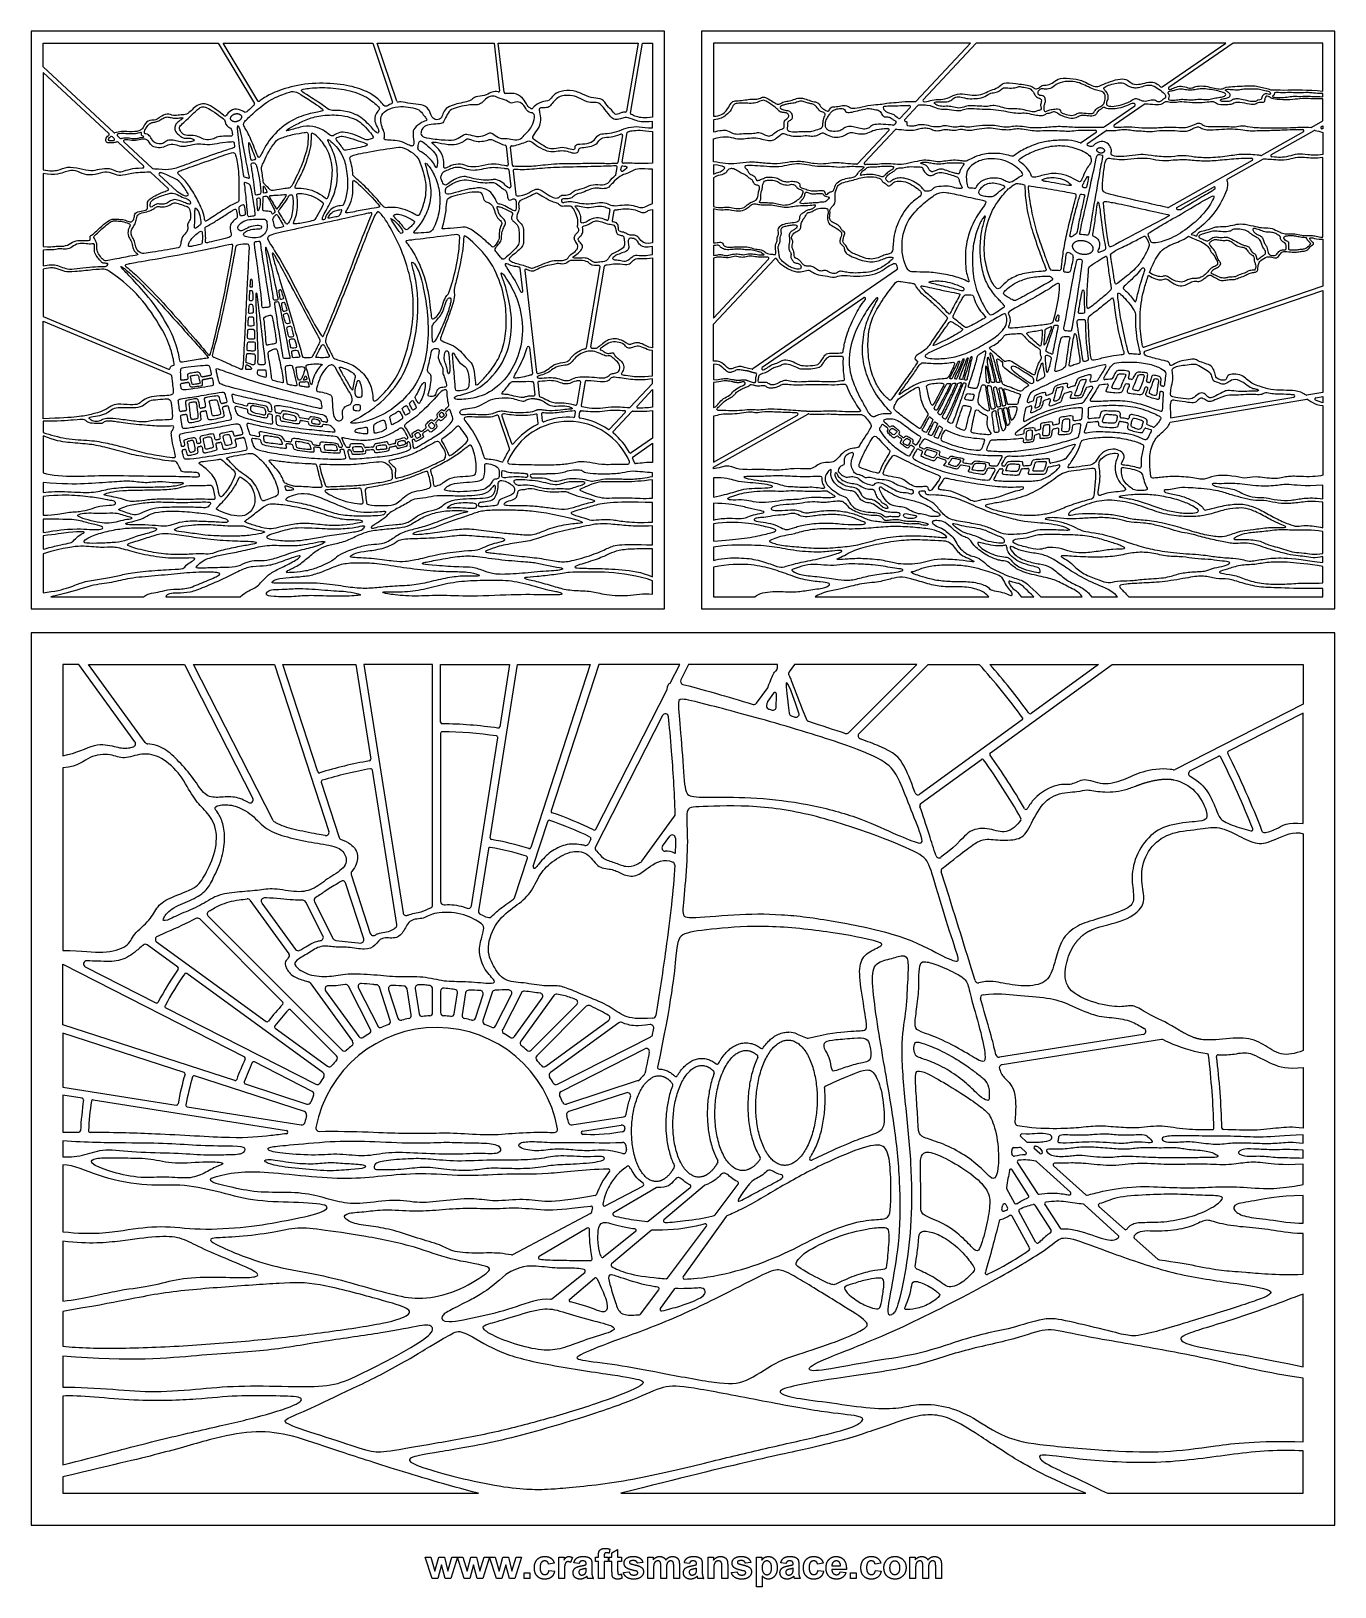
# Model space of a CAD drawing. Header units: millimetres. Extents: x -109 to 109, y -156 to 104.
import ezdxf

# ---------------------------------------------------------------- set-up
doc = ezdxf.new("R2010")
doc.units = ezdxf.units.MM
doc.header["$MEASUREMENT"] = 0
doc.layers.add('Layer 03', color=5, linetype='Continuous', true_color=0x0000ff)

msp = doc.modelspace()

# ---------------------------------------------------------------- linework, layer by layer
at = {"layer": 'Layer 03'}
for p, q in [((-2.91, 104.18), (-109, 104.18)), ((-109, 104.18), (-109, 7.42)), ((-107, 98.22), (-107, 102.18)), ((-107, 102.18), (-77.64, 102.18)), ((-77.64, 102.18), (-71.59, 92.06)), ((-71.05, 92.52), (-76.82, 102.18)), ((-76.82, 102.18), (-51.77, 102.18)), ((-51.77, 102.18), (-48.44, 92.3)), ((-47.74, 92.42), (-51.03, 102.18)), ((-51.03, 102.18), (-31.44, 102.18)), ((-31.44, 102.18), (-30.52, 94.2)), ((-29.78, 93.93), (-30.74, 102.18)), ((-30.74, 102.18), (-7.31, 102.18)), ((-7.31, 102.18), (-9.25, 90.77)), ((-8.59, 90.43), (-6.6, 102.18)), ((-6.6, 102.18), (-4.91, 102.18)), ((-4.91, 102.18), (-4.91, 89.77)), ((-2.91, 7.42), (-2.91, 104.18)), ((109.39, 104.18), (3.3, 104.18)), ((3.3, 104.18), (3.3, 7.42)), ((48.36, 102.18), (5.3, 102.18)), ((5.3, 102.18), (5.3, 89.92)), ((39.25, 92.43), (48.36, 102.18)), ((49.32, 102.18), (40.44, 92.67)), ((91.11, 102.18), (49.32, 102.18)), ((80.45, 94.83), (91.11, 102.18)), ((92.34, 102.18), (81.58, 94.76)), ((107.39, 102.18), (92.34, 102.18)), ((107.39, 94.13), (107.39, 102.18)), ((109.39, 7.42), (109.39, 104.18)), ((-95.16, 87.21), (-107, 98.22)), ((-95.99, 87.03), (-107, 97.26)), ((-107, 97.26), (-107, 80.97)), ((36.59, 89.58), (38.25, 91.36)), ((39.55, 91.72), (37.37, 89.39)), ((70.72, 88.12), (75.88, 91.68)), ((77.43, 91.9), (72.43, 88.45)), ((107.39, 93.19), (107.39, 93.71)), ((107.39, 89.14), (107.39, 92.84)), ((-4.91, 87.96), (-4.91, 89.04)), ((5.3, 89.31), (5.3, 87.3)), ((35.86, 88.8), (35.56, 88.48)), ((105.5, 88.08), (107.39, 89.14)), ((-95.39, 86.48), (-95.08, 86.19)), ((-94.51, 86.61), (-94.12, 86.25)), ((-9.94, 86.7), (-10.7, 82.18)), ((-9.97, 82.29), (-9.15, 87.17)), ((-4.91, 87.36), (-4.91, 82.05)), ((5.3, 82.27), (5.3, 86.16)), ((34.67, 87.52), (29.44, 81.93)), ((30.61, 82.16), (35.78, 87.69)), ((69.38, 87.2), (66.89, 85.49)), ((67.94, 85.36), (71.06, 87.51)), ((104.12, 87.31), (97.08, 83.37)), ((98.75, 83.5), (105.94, 87.52)), ((107.14, 88.2), (107.39, 88.34)), ((107.39, 88.34), (107.39, 87.79)), ((107.39, 87.22), (107.39, 83.52)), ((-90.15, 81.6), (-94.44, 85.59)), ((-93.45, 85.62), (-88.7, 81.21)), ((-29.44, 84.9), (-29.08, 81.82)), ((-28.36, 81.7), (-28.71, 84.74)), ((-28.98, 80.95), (-28.65, 78.14)), ((-28.25, 80.79), (-27.79, 76.77)), ((-11.05, 80.11), (-10.84, 81.36)), ((-10.2, 80.93), (-10.12, 81.43)), ((-4.91, 75.3), (-4.91, 81.07)), ((5.3, 81.76), (5.3, 80.2)), ((95.53, 82.5), (81.5, 74.64)), ((97.37, 82.73), (91.4, 79.38)), ((107.39, 69.65), (107.39, 82.99)), ((-107, 80.32), (-107, 68.13)), ((-86.06, 77.8), (-88.95, 80.48)), ((-87.53, 80.12), (-84.54, 77.34)), ((5.3, 79.61), (5.3, 74.83)), ((82.94, 74.65), (89.04, 78.06)), ((-12.05, 74.23), (-12.32, 72.65)), ((-11.64, 72.45), (-11.36, 74.1)), ((-4.91, 74.3), (-4.91, 68.71)), ((5.3, 74.39), (5.3, 68.73)), ((-4.91, 66.78), (-4.91, 68.1)), ((5.3, 68.27), (5.3, 66.61)), ((107.39, 69.31), (107.39, 61.47)), ((-107, 67.47), (-107, 64.84)), ((-4.91, 66.21), (-4.91, 51.13)), ((5.3, 66.17), (5.3, 56.11)), ((5.3, 55.08), (15.55, 66.05)), ((5.3, 56.11), (14.53, 65.98)), ((-107, 64.33), (-107, 56.37)), ((-26.62, 60.68), (-27.06, 64.47)), ((-26.31, 64.09), (-24.33, 47)), ((-15.96, 51.16), (-13.67, 64.67)), ((-15.23, 51.28), (-12.93, 64.82)), ((36.03, 64.21), (11.91, 47.59)), ((107.39, 61.47), (77.43, 51.25)), ((77.54, 50.55), (107.39, 60.73)), ((107.39, 60.73), (107.39, 43.67)), ((30.47, 59.53), (13.48, 47.82)), ((-107, 56.37), (-86.01, 47.57)), ((-107, 39.25), (-107, 55.61)), ((-107, 55.61), (-85.62, 46.64)), ((5.3, 48.88), (5.3, 55.08)), ((-25.52, 51.16), (-25.01, 46.82)), ((-4.91, 46.43), (-4.91, 50.69)), ((5.3, 48.41), (5.3, 45.81)), ((-24.84, 45.34), (-24.6, 43.28)), ((-24.13, 45.28), (-23.88, 43.09)), ((-17.56, 41.7), (-16.94, 45.39)), ((-16.22, 45.47), (-16.89, 41.52)), ((-8.65, 41.18), (-4.91, 45.18)), ((-4.91, 45.18), (-4.91, 45.92)), ((5.3, 45.35), (5.3, 41.13)), ((-7.5, 41.38), (-4.91, 44.16)), ((-4.91, 44.16), (-4.91, 41.17)), ((81.78, 38.69), (104.7, 42.51)), ((81.87, 39.41), (102.53, 42.86)), ((107.39, 43.67), (104.68, 43.22)), ((106.18, 42.76), (107.39, 42.96)), ((107.39, 42.96), (107.39, 41.94)), ((-28.86, 34.29), (-30.7, 39.74)), ((-24.05, 38.51), (-24.21, 39.86)), ((-23.52, 40.02), (-23.39, 38.92)), ((-17.91, 39.64), (-17.79, 40.35)), ((-17.21, 39.58), (-17.07, 40.43)), ((-9.48, 40.29), (-12.09, 37.5)), ((-11.5, 37.11), (-8.35, 40.48)), ((-4.91, 40.62), (-4.91, 35.99)), ((5.3, 31.17), (21.13, 40.04)), ((5.3, 31.98), (19.37, 39.85)), ((5.3, 39.7), (5.3, 31.98)), ((107.39, 41.5), (107.39, 29.82)), ((-107, 38.85), (-107, 36.93)), ((-107, 36.38), (-107, 30.2)), ((-4.91, 35.99), (-8.47, 33.54)), ((-8.18, 32.89), (-4.91, 35.14)), ((-4.91, 35.14), (-4.91, 31.94)), ((-30.36, 32.12), (-30.15, 32.05)), ((-4.91, 29.59), (-4.91, 30.22)), ((-4.91, 25.95), (-4.91, 29.03)), ((5.3, 30.84), (5.3, 31.17)), ((5.3, 29.35), (5.3, 26.11)), ((-107, 28.6), (-107, 26.89)), ((-107, 26.26), (-107, 23.11)), ((107.39, 25.84), (107.39, 28.13)), ((-4.91, 21.93), (-4.91, 25.2)), ((5.3, 25.11), (5.3, 22.27)), ((107.39, 21), (107.39, 25.28)), ((-107, 22.44), (-107, 20.19)), ((-4.91, 18.12), (-4.91, 21.32)), ((5.3, 21.66), (5.3, 18.76)), ((-107, 19.66), (-107, 17.4)), ((107.39, 16.68), (107.39, 20.38)), ((-107, 16.65), (-107, 10.12)), ((-4.91, 12.8), (-4.91, 17.45)), ((5.3, 17.73), (5.3, 15.52)), ((107.39, 15.16), (107.39, 16.16)), ((5.3, 14.39), (5.3, 9.42)), ((107.39, 11.76), (107.39, 14.52)), ((-4.91, 9.9), (-4.91, 12.11)), ((107.39, 9.42), (107.39, 10.83)), ((-105.69, 9.42), (-90.18, 9.42)), ((-86.46, 9.42), (-74, 9.42)), ((5.3, 9.42), (12.22, 9.42)), ((22.33, 9.42), (51.4, 9.42)), ((56.86, 9.42), (58.95, 9.42)), ((60.13, 9.42), (67.06, 9.42)), ((68.6, 9.42), (72.99, 9.42)), ((74.85, 9.42), (107.39, 9.42)), ((-109, 7.42), (-2.91, 7.42)), ((3.3, 7.42), (109.39, 7.42)), ((109.39, 3.42), (-109, 3.42)), ((-109, 3.42), (-109, -146.03)), ((109.39, -146.03), (109.39, 3.42)), ((-101.02, -1.9), (-103.68, -1.9)), ((-103.68, -1.9), (-103.68, -17.18)), ((-91.6, -14.86), (-101.02, -1.9)), ((-89.87, -14.99), (-99.37, -1.9)), ((-99.37, -1.9), (-83.28, -1.9)), ((-83.28, -1.9), (-71.85, -24.33)), ((-68.47, -28.03), (-81.79, -1.9)), ((-81.79, -1.9), (-68.21, -1.9)), ((-68.21, -1.9), (-59.12, -29.87)), ((-66.81, -1.9), (-54.63, -1.9)), ((-60.97, -19.87), (-66.81, -1.9)), ((-54.63, -1.9), (-52.12, -17.75)), ((-41.74, -1.9), (-53.29, -1.9)), ((-53.29, -1.9), (-46.7, -43.52)), ((-41.74, -42.19), (-41.74, -1.9)), ((-40.41, -1.9), (-28.86, -1.9)), ((-40.41, -11.57), (-40.41, -1.9)), ((-32.11, -30.91), (-27.51, -1.9)), ((-28.86, -1.9), (-30.51, -12.35)), ((-27.51, -1.9), (-15.33, -1.9)), ((-15.33, -1.9), (-25.29, -32.55)), ((-13.93, -1.9), (-21.9, -26.41)), ((-0.36, -1.9), (-13.93, -1.9)), ((-1.95, -5.03), (-0.36, -1.9)), ((1.14, -1.9), (-0.17, -4.47)), ((16.05, -1.9), (1.14, -1.9)), ((18.87, -1.9), (17.98, -3.13)), ((39.36, -1.9), (18.87, -1.9)), ((27.93, -13.33), (39.36, -1.9)), ((29.68, -13.46), (41.24, -1.9)), ((41.24, -1.9), (49.81, -1.9)), ((51.58, -1.9), (69.8, -1.9)), ((51.68, -16.71), (72.06, -1.9)), ((69.8, -1.9), (58.51, -10.1)), ((72.06, -1.9), (104.07, -1.9)), ((104.07, -1.9), (104.07, -8.57)), ((-14.42, -29.51), (-2.48, -6.07)), ((12.52, -8.38), (14.38, -5.82)), ((15.37, -6.71), (14.41, -8.04)), ((104.07, -8.57), (82.63, -19.5)), ((104.07, -10.07), (91.56, -16.44)), ((104.07, -28.55), (104.07, -10.07)), ((-3.23, -10.47), (-14.44, -32.47)), ((57.01, -11.19), (39.89, -23.63)), ((-40.41, -13.43), (-40.41, -41.62)), ((-35.26, -42.31), (-30.8, -14.19)), ((40.08, -25.13), (50.17, -17.8)), ((89.9, -17.29), (85.17, -19.69)), ((-103.68, -19.23), (-103.68, -49.8)), ((-47.74, -45.44), (-51.83, -19.59)), ((-60.4, -21.64), (-57.4, -30.87)), ((-24.91, -35.67), (-22.47, -28.18)), ((-6.71, -34.85), (-1.22, -27.29)), ((-15.27, -31.16), (-15.66, -31.93)), ((-3.23, -32.32), (-2.03, -30.67)), ((104.07, -30.26), (104.07, -66.55)), ((-32.4, -32.75), (-34.05, -43.18)), ((-28.02, -40.96), (-25.87, -34.32)), ((-53.28, -47.85), (-56.32, -38.5)), ((-55.39, -37.07), (-52.18, -46.94)), ((44.76, -40.78), (43.45, -36.64)), ((-72.34, -41.37), (-65.82, -50.34)), ((-60.11, -47.37), (-63.01, -41.69)), ((-61.55, -41.63), (-58.38, -47.83)), ((-56.91, -66.5), (-79.34, -44.06)), ((-70.35, -41.85), (-64.7, -49.62)), ((-66.84, -58.44), (-80.76, -44.52)), ((-84.44, -52.59), (-89.55, -48.87)), ((-87.97, -48.38), (-69.63, -61.71)), ((-103.68, -62.23), (-103.68, -52.12)), ((-103.68, -52.12), (-73.25, -67.62)), ((-99.93, -52.54), (-88.1, -58.57)), ((-60.12, -70.26), (-82.93, -53.68)), ((49.13, -54.84), (48.53, -52.89)), ((-62.27, -55.23), (-55.17, -65.01)), ((-59.67, -56.55), (-54.09, -64.23)), ((-52.14, -63.03), (-55.82, -55.79)), ((-54.17, -56.1), (-50.95, -62.42)), ((-48.83, -61.55), (-50.66, -55.92)), ((-49.12, -56.35), (-47.57, -61.14)), ((-45.34, -60.6), (-46.03, -56.21)), ((-44.69, -56.19), (-44.02, -60.39)), ((-41.74, -60.21), (-41.74, -56.22)), ((-40.41, -56.62), (-40.41, -60.21)), ((-38.12, -60.39), (-37.57, -56.92)), ((-36.22, -56.9), (-36.81, -60.6)), ((-34.58, -61.14), (-33.29, -57.18)), ((-31.78, -56.82), (-33.31, -61.55)), ((-31.19, -62.42), (-28.52, -57.18)), ((-26.88, -56.89), (-30.01, -63.03)), ((-86.44, -59.41), (-61.32, -72.21)), ((-57.85, -67.44), (-65.53, -59.76)), ((-28.05, -64.23), (-23.38, -57.79)), ((-21.42, -57.36), (-26.98, -65.01)), ((-25.23, -66.5), (-17.61, -58.87)), ((-16, -59.14), (-24.29, -67.44)), ((-74.9, -71.59), (-103.68, -62.23)), ((-22.8, -69.18), (-12.26, -61.52)), ((-10.55, -61.92), (-22.02, -70.26)), ((-103.68, -63.63), (-103.68, -72.69)), ((-83.38, -70.23), (-103.68, -63.63)), ((-68.12, -62.8), (-59.34, -69.18)), ((-20.83, -72.21), (-5.17, -64.24)), ((19.34, -63.8), (20.99, -64.49)), ((77.26, -63.86), (53.21, -67.67)), ((80.35, -64.72), (53.63, -68.95)), ((-20.22, -73.4), (-6.21, -66.26)), ((-61.92, -73.4), (-71.6, -68.47)), ((104.07, -69.38), (104.07, -79.54)), ((-103.68, -72.69), (-84.7, -75.69)), ((-63.21, -76.78), (-81.61, -70.8)), ((-73.13, -72.16), (-62.8, -75.52)), ((-7.3, -71.6), (-19.34, -75.52)), ((-103.68, -74.03), (-103.68, -80.22)), ((-100.45, -74.54), (-103.68, -74.03)), ((-98.61, -74.83), (-66.21, -79.97)), ((-9.26, -73.64), (-18.93, -76.78)), ((-82.86, -75.98), (-63.75, -79.01)), ((-18.4, -79.01), (-9.76, -77.64)), ((-16.62, -80.08), (-10.15, -79.05)), ((104.07, -82.09), (104.07, -80.68)), ((-103.68, -81.71), (-103.68, -84.35)), ((56.77, -80.96), (57.74, -81.84)), ((56.82, -82.83), (57.62, -83.56)), ((59.95, -83.81), (59.06, -83.01)), ((104.07, -84.59), (104.07, -83.23)), ((-103.68, -85.69), (-103.68, -96.91)), ((55.42, -84.14), (55.3, -83.94)), ((56.21, -85.35), (59.59, -90.51)), ((65.09, -90.29), (59.4, -85.16)), ((62.27, -85.88), (67.66, -90.7)), ((104.07, -89.02), (104.07, -85.58)), ((9.35, -88.52), (9.34, -88.52)), ((58.08, -90.82), (55.35, -86.52)), ((-12.83, -92.57), (-6.52, -89.25)), ((-4.3, -89.55), (-11.45, -93.73)), ((-5.64, -95.16), (1.41, -89.49)), ((3.81, -89.16), (-2.99, -94.89)), ((1.37, -89.05), (1.35, -89.04)), ((5.58, -94.08), (9.46, -88.92)), ((54.39, -89.68), (55.72, -92.11)), ((104.07, -95.46), (104.07, -90.82)), ((54.25, -92.37), (54.55, -92.92)), ((59.32, -98.7), (56.47, -93.48)), ((59.13, -92.46), (61.84, -96.72)), ((60.8, -92.37), (63.37, -96.31)), ((73.11, -97.53), (67.38, -92.36)), ((69.84, -92.66), (74.14, -96.5)), ((-15.28, -93.87), (-28.38, -100.77)), ((-15.85, -96.31), (-23.9, -101.03)), ((-2.38, -104.66), (4.14, -95.99)), ((7.41, -94.35), (0.21, -104.41)), ((58.25, -99.63), (55.31, -94.3)), ((-103.68, -98.5), (-103.68, -108.54)), ((-7.76, -96.86), (-13.12, -101.17)), ((-5.14, -96.71), (-11.77, -102.3)), ((75.79, -97.97), (79.71, -101.49)), ((104.07, -104.04), (104.07, -97.23)), ((-21.8, -108.15), (-16.27, -103.71)), ((50.93, -103.42), (50.84, -103.74)), ((51.21, -104.05), (51.22, -104.04)), ((-18.78, -108.2), (-14.61, -104.69)), ((-6.91, -110.7), (-3.84, -106.61)), ((-1.31, -106.54), (-3.61, -109.74)), ((104.07, -119.53), (104.07, -107.35)), ((-103.68, -110.26), (-103.68, -116.06)), ((-103.68, -117.72), (-103.68, -122.92)), ((104.07, -132.11), (104.07, -121.41)), ((-103.68, -124.42), (-103.68, -135.96)), ((104.07, -140.71), (104.07, -133.62)), ((-103.68, -137.98), (-103.68, -140.71)), ((-103.68, -140.71), (-34.06, -140.71)), ((-10.23, -140.71), (67.68, -140.71)), ((71.28, -140.71), (104.07, -140.71)), ((-109, -146.03), (109.39, -146.03)), ((-13.96, -151.39), (-13.96, -151.12)), ((-12.07, -150.06), (-12.18, -150.73)), ((-11.7, -150.71), (-10.75, -150.15)), ((-11.7, -151.39), (-11.7, -150.71)), ((-10.75, -150.15), (-10.75, -151.39)), ((-41.82, -155), (-42.97, -151.39)), ((-42.97, -151.39), (-42.03, -151.39)), ((-42.03, -151.39), (-41.35, -153.76)), ((-41.35, -153.76), (-40.71, -151.39)), ((-40.24, -152.68), (-40.87, -155)), ((-40.71, -151.39), (-39.78, -151.39)), ((-39.63, -155), (-40.24, -152.68)), ((-39.78, -151.39), (-39.19, -153.76)), ((-39.19, -153.76), (-38.5, -151.39)), ((-37.57, -151.39), (-38.72, -155)), ((-38.5, -151.39), (-37.57, -151.39)), ((-36.45, -155), (-37.6, -151.39)), ((-37.6, -151.39), (-36.66, -151.39)), ((-36.66, -151.39), (-35.98, -153.76)), ((-35.98, -153.76), (-35.34, -151.39)), ((-34.87, -152.68), (-35.5, -155)), ((-35.34, -151.39), (-34.41, -151.39)), ((-34.26, -155), (-34.87, -152.68)), ((-34.41, -151.39), (-33.82, -153.76)), ((-33.82, -153.76), (-33.13, -151.39)), ((-32.2, -151.39), (-33.35, -155)), ((-33.13, -151.39), (-32.2, -151.39)), ((-31.07, -155), (-32.23, -151.39)), ((-32.23, -151.39), (-31.29, -151.39)), ((-31.29, -151.39), (-30.61, -153.76)), ((-30.61, -153.76), (-29.97, -151.39)), ((-29.5, -152.68), (-30.13, -155)), ((-29.97, -151.39), (-29.04, -151.39)), ((-28.89, -155), (-29.5, -152.68)), ((-29.04, -151.39), (-28.45, -153.76)), ((-28.45, -153.76), (-27.76, -151.39)), ((-26.83, -151.39), (-27.98, -155)), ((-27.76, -151.39), (-26.83, -151.39)), ((-21.36, -152.44), (-22.32, -152.59)), ((-22.26, -153.64), (-21.3, -153.77)), ((-20.62, -155), (-20.62, -151.39)), ((-20.62, -151.39), (-19.73, -151.39)), ((-19.73, -151.39), (-19.73, -151.9)), ((-18.34, -151.48), (-18.63, -152.32)), ((-17.23, -152.5), (-18.09, -152.38)), ((-16.02, -152.65), (-16.02, -152.56)), ((-16.02, -153.46), (-16.02, -153.27)), ((-15.07, -152.69), (-15.07, -153.81)), ((-14.45, -151.39), (-13.96, -151.39)), ((-14.45, -152.13), (-14.45, -151.39)), ((-13.96, -152.13), (-14.45, -152.13)), ((-13.96, -155), (-13.96, -152.13)), ((-13, -151.14), (-13, -151.39)), ((-13, -151.39), (-12.32, -151.39)), ((-12.32, -152.13), (-13, -152.13)), ((-13, -152.13), (-13, -155)), ((-12.32, -151.39), (-12.32, -152.13)), ((-12.17, -152.13), (-12.17, -151.39)), ((-12.17, -151.39), (-11.7, -151.39)), ((-11.7, -152.13), (-12.17, -152.13)), ((-11.7, -153.72), (-11.7, -152.13)), ((-10.75, -151.39), (-10.1, -151.39)), ((-10.1, -152.13), (-10.75, -152.13)), ((-10.75, -152.13), (-10.75, -153.62)), ((-10.1, -151.39), (-10.1, -152.13)), ((-6.55, -152.28), (-7.44, -152.44)), ((-5.69, -151.39), (-4.82, -151.39)), ((-5.69, -155), (-5.69, -151.39)), ((-4.82, -151.39), (-4.82, -151.88)), ((-4.73, -153.24), (-4.73, -155)), ((-3.52, -155), (-3.52, -153.02)), ((-2.57, -153.26), (-2.57, -155)), ((-1.36, -155), (-1.36, -152.93)), ((-0.41, -152.68), (-0.41, -155)), ((1.26, -152.5), (0.4, -152.38)), ((2.46, -152.65), (2.46, -152.56)), ((2.46, -153.46), (2.46, -153.27)), ((3.42, -152.69), (3.42, -153.81)), ((4.41, -155), (4.41, -151.39)), ((4.41, -151.39), (5.3, -151.39)), ((5.3, -151.39), (5.3, -151.92)), ((5.36, -153.36), (5.36, -155)), ((6.72, -155), (6.72, -153.16)), ((7.68, -152.75), (7.68, -155)), ((11.54, -152.28), (10.64, -152.44)), ((12.49, -151.39), (13.39, -151.39)), ((12.49, -156.39), (12.49, -151.39)), ((13.39, -151.39), (13.39, -151.92)), ((17.43, -152.5), (16.57, -152.38)), ((18.64, -152.65), (18.64, -152.56)), ((18.64, -153.46), (18.64, -153.27)), ((19.59, -152.69), (19.59, -153.81)), ((23.7, -152.44), (22.74, -152.59)), ((22.8, -153.64), (23.76, -153.77)), ((27.56, -153.46), (25.12, -153.46)), ((25.13, -152.87), (26.6, -152.87)), ((33.33, -152.44), (32.37, -152.59)), ((32.43, -153.64), (33.39, -153.77)), ((38.2, -151.39), (39.07, -151.39)), ((38.2, -155), (38.2, -151.39)), ((39.07, -151.39), (39.07, -151.88)), ((39.16, -153.24), (39.16, -155)), ((40.36, -155), (40.36, -153.02)), ((41.32, -153.26), (41.32, -155)), ((42.52, -155), (42.52, -152.93)), ((43.48, -152.68), (43.48, -155)), ((-40.87, -155), (-41.82, -155)), ((-38.72, -155), (-39.63, -155)), ((-35.5, -155), (-36.45, -155)), ((-33.35, -155), (-34.26, -155)), ((-30.13, -155), (-31.07, -155)), ((-27.98, -155), (-28.89, -155)), ((-26.43, -155), (-26.43, -154.04)), ((-26.43, -154.04), (-25.47, -154.04)), ((-25.47, -155), (-26.43, -155)), ((-25.47, -154.04), (-25.47, -155)), ((-19.67, -155), (-20.62, -155)), ((-19.67, -153.88), (-19.67, -155)), ((-14.82, -155), (-15.78, -155)), ((-13, -155), (-13.96, -155)), ((-10.11, -154.23), (-10.04, -154.95)), ((-9.79, -153.98), (-8.83, -153.86)), ((-4.73, -155), (-5.69, -155)), ((-2.57, -155), (-3.52, -155)), ((-0.41, -155), (-1.36, -155)), ((3.67, -155), (2.71, -155)), ((5.36, -155), (4.41, -155)), ((7.68, -155), (6.72, -155)), ((8.3, -153.98), (9.25, -153.86)), ((13.45, -154.57), (13.45, -156.39)), ((19.84, -155), (18.88, -155)), ((26.54, -153.86), (27.49, -153.98)), ((28.27, -155), (28.27, -154.04)), ((28.27, -154.04), (29.22, -154.04)), ((29.22, -155), (28.27, -155)), ((29.22, -154.04), (29.22, -155)), ((39.16, -155), (38.2, -155)), ((41.32, -155), (40.36, -155)), ((43.48, -155), (42.52, -155)), ((13.45, -156.39), (12.49, -156.39))]:
    msp.add_line(p, q, dxfattribs=at)
for centre, radius, start, end in [((-30.71, 94.18), 0.2, 257.6553, 6.6223), ((-29.58, 93.95), 0.2, 186.6223, 263.8416), ((80.33, 94.99), 0.2, 226.4457, 304.5772), ((81.7, 94.6), 0.2, 124.5772, 287.1607), ((-71.76, 91.96), 0.2, 309.6181, 30.8557), ((-70.88, 92.62), 0.2, 210.8557, 305.101), ((-48.63, 92.23), 0.2, 290.3128, 18.6501), ((-47.55, 92.49), 0.2, 198.6501, 276.4907), ((38.11, 91.5), 0.2, 316.9328, 94.6714), ((39.11, 92.57), 0.2, 267.2976, 316.9328), ((39.7, 91.59), 0.2, 91.4015, 136.9328), ((40.59, 92.54), 0.2, 136.9328, 273.728), ((75.76, 91.84), 0.2, 304.5772, 76.0529), ((77.54, 91.73), 0.2, 97.0267, 124.5772), ((-9.44, 90.8), 0.2, 262.8547, 350.3774), ((-8.4, 90.4), 0.2, 170.3774, 244.608), ((35.72, 88.94), 0.2, 316.9328, 57.3097), ((36.44, 89.72), 0.2, 233.559, 316.9328), ((37.51, 89.25), 0.2, 136.9328, 258.9168), ((-96.12, 86.88), 0.2, 305.3744, 47.0932), ((-95.53, 86.33), 0.2, 47.0932, 121.5692), ((-95.22, 86.04), 0.2, 282.6256, 47.0932), ((-95.02, 87.36), 0.2, 227.0932, 284.7014), ((-94.38, 86.76), 0.2, 99.7968, 227.0932), ((-93.99, 86.4), 0.2, 227.0932, 283.9653), ((-10.13, 86.73), 0.2, 350.3774, 109.7662), ((-8.95, 87.14), 0.2, 105.5331, 170.3774), ((34.52, 87.66), 0.2, 316.9328, 88.1621), ((35.41, 88.61), 0.2, 262.8162, 316.9328), ((35.93, 87.56), 0.2, 84.742, 136.9328), ((69.27, 87.37), 0.2, 304.5772, 90.0891), ((70.6, 88.29), 0.2, 269.8583, 304.5772), ((71.17, 87.34), 0.2, 88.0856, 124.5772), ((72.54, 88.29), 0.2, 124.5772, 270.434), ((104.02, 87.48), 0.2, 299.2456, 91.2559), ((105.4, 88.26), 0.2, 265.2703, 299.2456), ((106.03, 87.35), 0.2, 79.1088, 119.2456), ((107.24, 88.02), 0.2, 119.2456, 260.7641), ((-94.57, 85.44), 0.2, 47.0932, 108.403), ((-93.31, 85.77), 0.2, 92.7607, 227.0932), ((-29.63, 84.88), 0.2, 6.6223, 76.6461), ((-28.51, 84.76), 0.2, 92.6004, 186.6223), ((66.78, 85.65), 0.2, 251.7802, 304.5772), ((68.05, 85.19), 0.2, 124.5772, 249.861), ((98.85, 83.33), 0.2, 119.2456, 263.4099), ((-90.29, 81.46), 0.2, 268.8422, 47.0932), ((-88.56, 81.36), 0.2, 227.0932, 265.5132), ((-29.28, 81.8), 0.2, 264.4799, 6.6223), ((-29.17, 80.92), 0.2, 6.6223, 83.5112), ((-28.16, 81.73), 0.2, 186.6223, 267.4063), ((-28.05, 80.82), 0.2, 85.7987, 186.6223), ((-11.04, 81.4), 0.2, 350.3774, 91.1755), ((-10.9, 82.22), 0.2, 272.4863, 350.3774), ((-10.01, 80.9), 0.2, 170.3774, 301.6586), ((-9.92, 81.4), 0.2, 87.3542, 170.3774), ((-9.78, 82.25), 0.2, 170.3774, 271.0477), ((29.3, 82.07), 0.2, 267.0303, 316.9328), ((30.75, 82.02), 0.2, 136.9328, 268.8685), ((95.43, 82.67), 0.2, 299.2456, 88.0151), ((96.99, 83.54), 0.2, 263.8831, 299.2456), ((97.47, 82.55), 0.2, 85.7247, 119.2456), ((-89.08, 80.34), 0.2, 47.0932, 90.5985), ((-87.39, 80.27), 0.2, 81.9063, 227.0932), ((-11.25, 80.14), 0.2, 304.2934, 350.3774), ((91.5, 79.21), 0.2, 119.2456, 199.9178), ((-86.2, 77.66), 0.2, 285.0699, 47.0932), ((-84.4, 77.49), 0.2, 227.0932, 236.8276), ((-28.85, 78.12), 0.2, 247.6653, 6.6223), ((-27.59, 76.79), 0.2, 186.6223, 264.762), ((89.14, 77.89), 0.2, 306.3229, 119.2456), ((-12.25, 74.27), 0.2, 350.3774, 68.7927), ((-11.17, 74.06), 0.2, 89.9004, 170.3774), ((81.4, 74.82), 0.2, 257.394, 299.2456), ((83.04, 74.47), 0.2, 119.2456, 260.6012), ((-12.52, 72.68), 0.2, 247.7319, 350.3774), ((-11.45, 72.41), 0.2, 170.3774, 262.2766), ((14.38, 66.11), 0.2, 316.9328, 88.9284), ((15.7, 65.91), 0.2, 45.0048, 136.9328), ((-27.26, 64.45), 0.2, 6.6223, 77.0354), ((-26.12, 64.11), 0.2, 69.61, 186.6223), ((-13.87, 64.7), 0.2, 350.3774, 91.9294), ((-12.74, 64.79), 0.2, 96.6729, 170.3774), ((35.92, 64.38), 0.2, 304.5772, 17.4924), ((-26.82, 60.66), 0.2, 205.5394, 6.6223), ((30.59, 59.37), 0.2, 320.7124, 124.5772), ((-25.72, 51.14), 0.2, 6.6223, 164.1331), ((-16.16, 51.19), 0.2, 279.3411, 350.3774), ((-15.03, 51.25), 0.2, 170.3774, 267.7225), ((77.37, 51.44), 0.2, 191.3483, 288.8287), ((77.61, 50.36), 0.2, 108.8287, 193.5801), ((-85.93, 47.75), 0.2, 247.2581, 356.9094), ((-24.13, 47.03), 0.2, 186.6223, 282.5381), ((11.8, 47.75), 0.2, 259.439, 304.5772), ((13.59, 47.65), 0.2, 124.5772, 286.8679), ((-85.69, 46.46), 0.2, 6.3778, 67.2581), ((-83.79, 45.94), 0.2, 181.5278, 277.2752), ((-83.75, 45), 0.2, 99.2979, 183.4049), ((-82.89, 46.06), 0.2, 278.2455, 9.4845), ((-82.73, 45.17), 0.2, 11.2777, 99.6343), ((-80.39, 46.48), 0.2, 196.2084, 280.4481), ((-80.17, 45.62), 0.2, 100.5187, 192.9536), ((-78.96, 46.75), 0.2, 281.4518, 12.087), ((-78.79, 45.88), 0.2, 9.9529, 101.0209), ((-25.21, 46.79), 0.2, 283.0728, 6.6223), ((-25.04, 45.31), 0.2, 6.6223, 88.8717), ((-24.15, 46.25), 0.0925, 115.2256, 196.8622), ((-24.05, 46.28), 0.2, 196.8623, 222.6456), ((-24.05, 46.28), 0.2, 222.6456, 258.6689), ((-23.93, 45.31), 0.2, 91.6763, 186.6223), ((-17.14, 45.43), 0.2, 350.3774, 94.3369), ((-16.02, 45.44), 0.2, 87.4608, 170.3774), ((64.74, 44.69), 0.2, 160.063, 287.7288), ((65.74, 44.99), 0.2, 285.945, 338.4344), ((67.91, 44.32), 0.2, 102.4014, 154.1194), ((68.53, 45.64), 0.2, 158.5267, 280.3785), ((68.65, 44.47), 0.2, 327.8028, 100.9235), ((69.49, 45.81), 0.2, 278.9004, 328.0583), ((70.04, 44.7), 0.2, 97.9368, 148.0284), ((70.84, 45.99), 0.2, 148.4736, 276.6716), ((71.25, 44.84), 0.2, 332.1375, 95.1864), ((71.94, 46.1), 0.2, 274.0016, 331.7246), ((74.43, 44.89), 0.2, 85.8558, 155.0604), ((75, 46.09), 0.2, 157.8771, 264.8421), ((74.8, 44.85), 0.2, 336.4093, 84.6839), ((75.35, 46.05), 0.2, 263.581, 334.1223), ((77.74, 44.36), 0.2, 76.6261, 164.0314), ((78.04, 45.57), 0.2, 167.7555, 256.9036), ((77.86, 44.34), 0.2, 340.0069, 76.3508), ((78.25, 45.52), 0.2, 256.5699, 343.0116), ((80.38, 44.95), 0.2, 174.0278, 253.9815), ((80.63, 44.88), 0.2, 253.761, 353.027), ((-77.03, 41.98), 0.2, 195.2393, 283.9655), ((-76.38, 42.15), 0.2, 284.5125, 15.5493), ((-74.95, 42.16), 0.2, 194.9032, 255.2013), ((-24.8, 43.26), 0.2, 268.9213, 6.6223), ((-23.68, 43.11), 0.2, 186.6223, 253.619), ((-17.76, 41.73), 0.2, 255.4646, 350.3774), ((58.06, 42.17), 0.2, 165.2009, 291.9039), ((58.76, 42.46), 0.2, 291.7778, 348.198), ((60.72, 42.08), 0.2, 110.6659, 166.3525), ((61.09, 43.37), 0.2, 164.9988, 291.107), ((61.56, 42.39), 0.2, 342.2906, 110.0825), ((61.97, 43.71), 0.2, 290.6695, 343.3313), ((64.15, 43.28), 0.2, 107.5747, 157.5311), ((65.16, 43.59), 0.2, 336.7378, 106.6557), ((80.26, 43.63), 0.2, 71.1051, 174.4078), ((80.49, 43.55), 0.2, 355.307, 70.6712), ((102.49, 43.06), 0.2, 279.4629, 83.9684), ((104.65, 43.41), 0.2, 239.4562, 279.4629), ((104.74, 42.31), 0.2, 56.5081, 99.4629), ((106.21, 42.56), 0.2, 99.4629, 245.8008), ((-83.94, 40.67), 0.2, 187.5528, 277.378), ((-83.81, 39.65), 0.2, 98.3012, 187.7305), ((-83.19, 40.77), 0.2, 278.1644, 7.7575), ((-83.05, 39.76), 0.2, 7.9065, 98.9711), ((-80.57, 41.21), 0.2, 186.0079, 280.7643), ((-80.48, 40.22), 0.2, 101.1176, 185.152), ((-79.99, 41.32), 0.2, 281.3158, 11.0501), ((-79.8, 40.36), 0.2, 10.982, 101.6478), ((-76.77, 41.04), 0.2, 103.8595, 194.891), ((-76.12, 41.21), 0.2, 15.6856, 104.3066), ((-74.66, 41.09), 0.2, 76.5707, 195.8675), ((-72.89, 41.62), 0.2, 255.8146, 352.9456), ((-72.92, 40.69), 0.2, 2.7317, 76.9801), ((-69.18, 39.85), 0.2, 77.7944, 174.1175), ((-69.16, 40.73), 0.2, 182.8295, 257.216), ((-68.84, 40.66), 0.2, 257.3374, 4.5918), ((-68.79, 39.77), 0.2, 3.1656, 77.8677), ((-67.89, 40.44), 0.2, 184.6515, 257.6883), ((-67.83, 39.56), 0.2, 78.0214, 183.2594), ((-67.44, 39.48), 0.2, 356.6299, 78.0694), ((-67.3, 40.32), 0.2, 257.8787, 342.353), ((-63.9, 39.62), 0.2, 196.166, 258.9986), ((-62.58, 39.37), 0.2, 259.7624, 346.9302), ((-41.1, 39.55), 0.2, 315.1278, 26.9238), ((-40.68, 38.91), 0.2, 40.0116, 135.2108), ((-39.86, 40.83), 0.2, 225.9456, 316.2581), ((-39.37, 40.22), 0.2, 135.1087, 214.9631), ((-38.97, 40.62), 0.2, 17.9169, 134.9251), ((-39.23, 41.5), 0.2, 316.5822, 14.0057), ((-30.89, 39.68), 0.2, 18.6501, 112.7485), ((-24.4, 39.84), 0.2, 6.6223, 108.8508), ((-23.32, 40.05), 0.2, 83.5579, 186.6223), ((-18.97, 27.7), 11.81, 85.8817, 110.5761), ((-18.11, 39.68), 0.2, 265.8817, 350.3774), ((-17.99, 40.38), 0.2, 350.3774, 94.4437), ((-17.02, 39.55), 0.2, 170.3774, 260.624), ((-16.87, 40.4), 0.2, 87.2394, 170.3774), ((-18.97, 27.7), 11.81, 55.8626, 80.624), ((-16.69, 41.48), 0.2, 170.3774, 258.8968), ((-9.63, 40.43), 0.2, 316.9328, 86.1512), ((-8.8, 41.32), 0.2, 265.6685, 316.9328), ((-8.2, 40.34), 0.2, 87.3035, 136.9328), ((-7.36, 41.25), 0.2, 136.9328, 269.0284), ((19.27, 40.03), 0.2, 299.2456, 85.9606), ((21.23, 39.87), 0.2, 85.6604, 119.2456), ((57.77, 40.92), 0.2, 111.9846, 168.0912), ((58.46, 41.2), 0.2, 344.4484, 111.7486), ((65.7, 39.14), 0.2, 179.0609, 278.9862), ((66.8, 39.3), 0.2, 277.3741, 352.5997), ((68.25, 39.46), 0.2, 172.2268, 275.1396), ((69.8, 39.58), 0.2, 274.2365, 347.3928), ((73.61, 39.6), 0.2, 171.0373, 262.7396), ((74.7, 39.41), 0.2, 257.749, 349.8358), ((-74.87, 36.57), 0.2, 195.0655, 281.694), ((-73.72, 36.81), 0.2, 281.8177, 16.8459), ((-72.2, 36.74), 0.2, 197.1668, 259.4072), ((-70.89, 36.5), 0.2, 259.6107, 14.3284), ((-63.81, 38.74), 0.2, 79.5206, 177.2578), ((-62.67, 38.54), 0.2, 0.9543, 80.4833), ((-60.14, 38.97), 0.2, 194.0847, 261.6477), ((-60.03, 38.11), 0.2, 80.7458, 179.6166), ((-59.53, 38.88), 0.2, 262.1952, 17.9722), ((-58.97, 37.93), 0.2, 47.0496, 79.2054), ((-43.69, 37.33), 0.2, 216.585, 303.7224), ((-43.25, 36.64), 0.2, 124.7497, 210.9575), ((-43, 37.81), 0.2, 307.3072, 31.0829), ((-42.55, 37.17), 0.2, 38.2338, 128.6652), ((-41.56, 39.1), 0.2, 226.7339, 314.367), ((-41.07, 38.51), 0.2, 134.8217, 215.4566), ((-18.97, 27.7), 11.11, 23.2976, 156.4514), ((-18.97, 27.7), 11.81, 116.0584, 141.2471), ((-24.25, 38.49), 0.2, 296.0584, 6.6223), ((-23.19, 38.94), 0.2, 186.6223, 290.5761), ((-12.24, 37.64), 0.2, 235.8626, 316.9328), ((-11.35, 36.98), 0.2, 136.9328, 230.5797), ((-18.97, 27.7), 11.81, 30.0307, 50.5797), ((33.64, 38.08), 0.2, 50.1705, 154.575), ((34, 38.9), 0.2, 122.8499, 226.2597), ((34.35, 37.49), 0.2, 321.3222, 50.7382), ((34.87, 38.09), 0.2, 227.9714, 310.3751), ((36.55, 36.7), 0.2, 142.6086, 233.6286), ((56.03, 36.73), 0.2, 124.8437, 277.6527), ((57.16, 36.91), 0.2, 280.1263, 357.7819), ((59.24, 36.34), 0.2, 107.7427, 172.9976), ((59.32, 37.46), 0.2, 181.8758, 288.7885), ((59.81, 36.52), 0.2, 355.5717, 108.2455), ((59.91, 37.67), 0.2, 289.3643, 356.8335), ((62.22, 37.28), 0.2, 106.2211, 173.5085), ((62.28, 38.42), 0.2, 182.1666, 285.1273), ((62.95, 37.48), 0.2, 354.835, 104.6354), ((63.05, 38.61), 0.2, 283.6053, 357.3218), ((65.62, 38.05), 0.2, 100.2856, 173.3398), ((66.65, 38.23), 0.2, 351.5289, 99.6509), ((68.08, 38.46), 0.2, 96.6475, 167.5346), ((69.61, 38.62), 0.2, 352.2742, 95.0001), ((73.44, 38.62), 0.2, 81.5839, 169.4681), ((74.54, 38.41), 0.2, 350.0612, 77.5195), ((77.67, 37.51), 0.2, 72.0633, 157.1254), ((78.06, 38.43), 0.2, 158.3473, 249.725), ((78.47, 37.25), 0.2, 327.9911, 71.7292), ((79.04, 38.02), 0.2, 244.7903, 320.2862), ((-83.7, 34.84), 0.2, 191.5278, 280.3209), ((-83.49, 33.88), 0.2, 100.9073, 192.2451), ((-83.45, 34.89), 0.2, 280.3743, 11.7916), ((-83.25, 33.93), 0.2, 12.0509, 100.9422), ((-81.09, 35.33), 0.2, 191.2433, 280.8304), ((-80.92, 34.38), 0.2, 101.2447, 189.2796), ((-80.74, 35.4), 0.2, 280.8906, 11.5997), ((-80.56, 34.46), 0.2, 10.7396, 101.287), ((-78.04, 35.93), 0.2, 193.0592, 281.3019), ((-77.84, 35.01), 0.2, 101.574, 192.7467), ((-77.49, 36.04), 0.2, 281.3767, 11.1739), ((-77.3, 35.12), 0.2, 12.4586, 101.6249), ((-74.63, 35.67), 0.2, 101.8537, 196.0258), ((-73.46, 35.92), 0.2, 15.4466, 101.9427), ((-71.9, 35.76), 0.2, 81.4335, 197.1027), ((-70.69, 35.58), 0.2, 11.9776, 81.3143), ((-66.45, 35.73), 0.2, 205.8715, 260.8956), ((-66.14, 34.87), 0.2, 81.2957, 195.5826), ((-65.55, 35.59), 0.2, 261.3514, 4.2856), ((-65.35, 34.75), 0.2, 15.8445, 81.6808), ((-61.65, 35.09), 0.2, 196.1278, 264.1689), ((-61.48, 34.29), 0.2, 84.4863, 189.8822), ((-60.78, 35), 0.2, 264.7772, 1.5699), ((-60.7, 34.22), 0.2, 7.8095, 84.8343), ((-57.3, 34.72), 0.2, 201.3059, 265.7921), ((-57.07, 33.94), 0.2, 86.357, 192.1622), ((-57.05, 34.7), 0.2, 265.959, 21.699), ((-56.77, 33.92), 0.2, 17.5155, 86.5236), ((-56.07, 34.64), 0.2, 204.7531, 266.9119), ((-55.75, 33.86), 0.2, 87.2302, 199.8942), ((-55.78, 34.63), 0.2, 267.2897, 9.6372), ((-55.61, 33.86), 0.2, 14.0605, 87.3458), ((-52.98, 34.62), 0.2, 197.9625, 272.6616), ((-52.79, 33.84), 0.2, 92.8435, 192.5378), ((-51.76, 33.91), 0.2, 7.341, 95.1358), ((-51.78, 34.7), 0.2, 275.0424, 354.8515), ((-48.98, 35.09), 0.2, 193.3081, 281.0446), ((-48.83, 34.31), 0.2, 100.9305, 187.7954), ((-48.14, 35.27), 0.2, 283.2492, 13.5825), ((-47.97, 34.49), 0.2, 13.7976, 103.6693), ((-46.1, 36.04), 0.2, 212.6114, 23.502), ((-45.82, 35.19), 0.2, 112.6796, 192.5869), ((-45.8, 35.2), 0.2, 15.467, 112.7978), ((-45.29, 36.35), 0.2, 204.7509, 299.1568), ((-44.99, 35.58), 0.2, 117.3878, 196.0246), ((-45.26, 36.36), 0.2, 299.2341, 21.5483), ((-44.92, 35.61), 0.2, 27.2066, 117.7673), ((-18.97, 27.7), 11.81, 147.0599, 157.7778), ((-29.05, 34.23), 0.2, 327.0599, 18.6501), ((-28.34, 35.22), 0.2, 202.1044, 321.2471), ((36.06, 36.15), 0.2, 53.1818, 135.5074), ((36.65, 35.72), 0.2, 321.5185, 54.5426), ((37.14, 36.29), 0.2, 236.1848, 315.8985), ((38.37, 34.6), 0.2, 59.7333, 144.4191), ((38.86, 35.27), 0.2, 146.0874, 241.6888), ((38.75, 34.38), 0.2, 328.1604, 61.1747), ((39.2, 35.09), 0.2, 242.477, 327.4178), ((39.53, 33.98), 0.2, 63.8004, 148.4435), ((39.98, 34.7), 0.2, 147.487, 244.0747), ((40.12, 33.7), 0.2, 333.3058, 65.3522), ((40.61, 34.39), 0.2, 245.17, 314.0853), ((57.06, 35.77), 0.2, 355.6849, 99.1089), ((-30.09, 32.24), 0.2, 251.7915, 337.7778), ((-28.88, 32.02), 0.3, 156.4514, 263.6466), ((-9.05, 31.97), 0.3, 270.6066, 23.2976), ((-8.58, 33.71), 0.2, 210.0307, 304.5772), ((-8.07, 32.72), 0.2, 124.5772, 204.738), ((-18.97, 27.7), 11.81, 20.7446, 24.738), ((-7.75, 31.95), 0.2, 200.7446, 271.4145), ((42.84, 32.57), 0.2, 69.1758, 144.2529), ((43.28, 33.26), 0.2, 153.6356, 248.6267), ((44.1, 32.11), 0.2, 323.9474, 70.5239), ((44.58, 32.78), 0.2, 250.9112, 325.7152), ((46.79, 31.31), 0.2, 77.5327, 147.1538), ((47.26, 32.07), 0.2, 150.246, 260.4382), ((48.06, 31.08), 0.2, 331.6148, 81.9291), ((48.55, 31.89), 0.2, 263.015, 325.0119), ((51.67, 31.6), 0.2, 169.1585, 266.5981), ((52.74, 31.55), 0.2, 268.063, 330.8919), ((53.8, 31.53), 0.2, 151.7237, 269.1271), ((53.99, 31.52), 0.2, 269.2791, 333.4715), ((57.31, 31.54), 0.2, 168.3885, 272.5314), ((58.29, 31.61), 0.2, 275.3727, 341.4161), ((61.76, 32.03), 0.2, 167.2172, 279.5823), ((63.12, 31.33), 0.2, 319.7493, 104.2708), ((64.15, 32.7), 0.2, 292.4539, 324.8224), ((51.35, 30.77), 0.2, 86.1971, 154.8023), ((52.28, 30.72), 0.2, 331.9439, 87.1658), ((53.34, 30.68), 0.2, 88.3651, 151.6677), ((53.62, 30.67), 0.2, 338.6727, 88.6868), ((57.05, 30.69), 0.2, 91.7624, 160.9559), ((57.98, 30.72), 0.2, 340.2203, 92.4046), ((61.48, 31.01), 0.2, 98.4127, 163.9133), ((-41.07, -83.27), 121.99, 36.438, 41.8426), ((-41.07, -83.27), 123.32, 36.4314, 41.2919), ((0.3, -4.71), 0.532, 153, 257.0275), ((18.41, -3.44), 0.532, 144, 206.5964), ((15.59, -6.87), 0.266, 359.0403, 144), ((-2.76, -10.71), 0.532, 5.345, 153), ((12.09, -8.07), 0.532, 253.417, 324), ((14.7, -8.85), 0.532, 164.5524, 253.2045), ((14.84, -8.35), 0.532, 144, 163.2591), ((15.28, -9.03), 0.532, 253.1516, 358.6654), ((18.5, -10.01), 0.532, 186.545, 252.8072), ((19.11, -10.2), 0.532, 252.7287, 18.7142), ((58.36, -9.88), 0.266, 216.4314, 306), ((-40.14, -11.57), 0.266, 180, 269.2565), ((-41.07, -83.27), 71.45, 81.7435, 89.2565), ((-30.77, -12.31), 0.266, 261.7435, 351), ((21.35, -10.91), 0.532, 201.5662, 252.3928), ((56.85, -10.98), 0.266, 306, 36.438), ((-92.03, -15.17), 0.532, 286.8672, 36), ((-89.44, -14.67), 0.532, 216, 267.8071), ((-40.14, -13.43), 0.266, 89.2367, 180), ((-41.07, -83.27), 70.12, 81.7633, 89.2367), ((-31.07, -14.15), 0.266, 351, 81.7633), ((27.56, -12.95), 0.532, 250.9621, 315), ((30.06, -13.84), 0.532, 135, 249.899), ((-41.07, -83.27), 66.19, 99.8023, 107.1977), ((-52.39, -17.79), 0.266, 279.8023, 9), ((50.33, -18.02), 0.266, 35.5252, 126), ((-41.07, -83.27), 112.57, 29.6158, 35.5252), ((51.83, -16.93), 0.266, 126, 215.533), ((-41.07, -83.27), 113.9, 30.1584, 35.533), ((90.02, -17.52), 0.266, 26.6365, 117), ((-41.07, -83.27), 146.92, 21.5008, 26.6365), ((91.68, -16.68), 0.266, 117, 206.641), ((-41.07, -83.27), 148.25, 21.113, 26.641), ((-60.72, -19.79), 0.266, 198, 287.1977), ((-41.07, -83.27), 64.86, 99.8255, 107.1745), ((-52.1, -19.63), 0.266, 9, 99.8255), ((82.39, -19.03), 0.532, 258.7517, 297), ((85.41, -20.17), 0.532, 117, 240.6923), ((-60.15, -21.56), 0.266, 107.1745, 198), ((39.58, -23.2), 0.532, 199.6342, 306), ((-72.33, -24.57), 0.532, 240.7302, 27), ((40.4, -25.56), 0.532, 126, 198.7425), ((57.64, -25.92), 0.266, 210.1584, 329.3534), ((-68, -27.79), 0.532, 207, 236.3708), ((-22.22, -28.26), 0.266, 71.0832, 162), ((-41.07, -83.27), 58.42, 63.9168, 71.0832), ((-21.64, -26.49), 0.266, 162, 251.1116), ((-41.07, -83.27), 59.75, 63.8884, 71.1116), ((-1.65, -26.98), 0.532, 324, 1.5276), ((56.56, -27.78), 0.266, 327.0491, 29.6158), ((-59.63, -30.04), 0.532, 259.9897, 18), ((-56.9, -30.71), 0.532, 198, 250.2722), ((-31.84, -30.96), 0.266, 171, 259.9964), ((-41.07, -83.27), 52.86, 73.0036, 79.9964), ((-15.5, -31.04), 0.266, 333, 63.9168), ((-14.66, -29.38), 0.266, 243.8884, 333), ((-1.6, -30.98), 0.532, 359.7427, 144), ((95.38, -29.52), 0.266, 255.8012, 21.5008), ((97.47, -29.78), 0.266, 201.113, 273.7847), ((-32.14, -32.79), 0.266, 79.96, 171), ((-41.07, -83.27), 51.53, 73.04, 79.96), ((-25.54, -32.47), 0.266, 253.0036, 342), ((-16.13, -31.69), 0.532, 256.6902, 333), ((-13.97, -32.71), 0.532, 153, 228.3411), ((-2.8, -32.64), 0.532, 144, 271.4365), ((-26.12, -34.24), 0.266, 342, 73.04), ((-24.65, -35.76), 0.266, 162, 323.044), ((-7.14, -34.54), 0.532, 302.2896, 324), ((-1.72, -35.47), 0.532, 357.0897, 64.9987), ((43.09, -33.78), 0.532, 197.8182, 307.2096), ((43.95, -36.48), 0.532, 127.9593, 197.5865), ((-56.82, -38.67), 0.532, 18, 125.5955), ((-54.88, -36.91), 0.532, 140.5788, 198), ((-72.77, -41.69), 0.532, 36, 95.8804), ((-69.92, -41.53), 0.532, 89.939, 216), ((-63.48, -41.93), 0.532, 27, 91.4698), ((-61.07, -41.39), 0.532, 116.835, 207), ((-39.88, -41.62), 0.532, 180, 274.7899), ((-28.53, -40.79), 0.532, 307.0315, 342), ((-1135.81, -414.98), 1238.45, 16.99977, 17.58648), ((-78.97, -43.69), 0.532, 119.8984, 225), ((-46.17, -43.43), 0.532, 189, 295.1003), ((-42.27, -42.19), 0.532, 291.6737, 0), ((-35.78, -42.23), 0.532, 249.2821, 351), ((-33.52, -43.26), 0.532, 171, 243.8423), ((-81.14, -44.9), 0.532, 45, 117.7618), ((-48.26, -45.52), 0.532, 318.0775, 9), ((-89.87, -49.3), 0.532, 54, 129.1434), ((-87.66, -47.95), 0.532, 114.9119, 234), ((-60.58, -47.61), 0.532, 278.112, 27), ((-57.91, -47.59), 0.532, 207, 265.6617), ((-53.79, -48.02), 0.532, 270.6182, 18), ((-51.67, -46.77), 0.532, 198, 302.6645), ((-99.69, -52.07), 0.532, 87.5366, 243), ((-66.25, -50.65), 0.532, 312.5234, 36), ((-64.27, -49.31), 0.532, 216, 300.2615), ((-41.07, -83.27), 52.86, 145.0036, 151.9964), ((-41.07, -83.27), 51.53, 145.04, 151.96), ((-84.59, -52.8), 0.266, 325.0036, 54), ((-83.09, -53.9), 0.266, 54, 145.04), ((-62.7, -55.54), 0.532, 36, 75.0735), ((-59.24, -56.24), 0.532, 84.5167, 216), ((-56.3, -56.03), 0.532, 27, 99.8939), ((-53.7, -55.85), 0.532, 85.743, 206.9997), ((-51.17, -56.08), 0.532, 18, 86.6519), ((-48.62, -56.19), 0.532, 87.4977, 198), ((-46.56, -56.29), 0.532, 9, 88.1935), ((-44.16, -56.11), 0.532, 95.6022, 189), ((-42.27, -56.22), 0.532, 360, 80.7672), ((-39.88, -56.62), 0.532, 81.4173, 180), ((-38.1, -56.84), 0.532, 351, 84.8584), ((-35.7, -56.98), 0.532, 88.0459, 171), ((-33.8, -57.02), 0.532, 342, 89.7398), ((-31.27, -56.98), 0.532, 91.5665, 162), ((-29, -56.94), 0.532, 332.9998, 89.506), ((-26.41, -57.13), 0.532, 82.703, 153), ((-23.81, -57.47), 0.532, 324, 84.0548), ((-20.99, -57.67), 0.532, 83.2408, 144), ((49.63, -54.68), 0.532, 196.9998, 282.6806), ((50.55, -57.75), 0.532, 97.183, 196.5248), ((-87.98, -58.33), 0.266, 243, 331.9964), ((-86.32, -59.18), 0.266, 151.96, 243), ((-41.07, -83.27), 35.53, 136.4898, 142.5102), ((-41.07, -83.27), 34.2, 136.5715, 142.4285), ((-67.03, -58.63), 0.266, 316.4898, 45), ((-65.71, -59.95), 0.266, 45, 136.5715), ((-17.98, -58.49), 0.532, 315, 68.7883), ((-15.63, -59.52), 0.532, 64.5372, 135), ((-69.47, -61.49), 0.266, 234, 322.5102), ((-67.97, -62.58), 0.266, 142.4285, 234), ((-50.48, -62.18), 0.532, 206.9173, 294.0305), ((-41.07, -83.27), 22.56, 110.9696, 114.0305), ((-49.34, -61.71), 0.532, 290.9696, 18), ((-47.06, -60.97), 0.532, 198, 285.0304), ((-41.07, -83.27), 22.56, 101.9696, 105.0304), ((-45.86, -60.68), 0.532, 281.9696, 9), ((-43.5, -60.31), 0.532, 189, 276.0304), ((-41.07, -83.27), 22.56, 92.9696, 96.0304), ((-42.27, -60.21), 0.532, 272.9696, 0), ((-39.88, -60.21), 0.532, 180, 267.0304), ((-41.07, -83.27), 22.56, 83.9696, 87.0304), ((-38.65, -60.31), 0.532, 263.9696, 351), ((-36.28, -60.68), 0.532, 171, 258.0304), ((-41.07, -83.27), 22.56, 74.9696, 78.0304), ((-35.08, -60.97), 0.532, 254.9696, 342), ((-32.81, -61.71), 0.532, 162, 249.0304), ((-41.07, -83.27), 22.56, 65.9697, 69.0304), ((-31.67, -62.18), 0.532, 245.9697, 332.9459), ((-12.58, -61.09), 0.532, 306, 61.248), ((-10.23, -62.35), 0.532, 65.4039, 126), ((-5.24, -62.74), 0.532, 350.1404, 97.5829), ((-4.87, -60.61), 0.532, 274.0342, 350.6085), ((-41.07, -83.27), 20.57, 10.1057, 169.3495), ((-55.6, -65.32), 0.532, 308.9696, 36), ((-53.66, -63.91), 0.532, 216, 303.0304), ((-41.07, -83.27), 22.56, 119.9696, 123.0304), ((-52.61, -63.27), 0.532, 299.9696, 27), ((-29.54, -63.27), 0.532, 153, 240.0304), ((-41.07, -83.27), 22.56, 56.9696, 60.0304), ((-28.48, -63.91), 0.532, 236.9696, 324), ((-26.55, -65.32), 0.532, 144, 231.0304), ((-5.42, -63.76), 0.532, 297, 349.8826), ((17.81, -67.39), 3.9, 66.865, 87.9852), ((21.1, -64.24), 0.266, 247.2624, 284.3028), ((77.18, -63.33), 0.532, 279, 58.3479), ((80.43, -65.24), 0.532, 62.702, 99), ((-73.38, -67.86), 0.266, 334.4898, 63), ((-58.23, -67.81), 0.532, 317.9696, 45), ((-56.53, -66.12), 0.532, 225, 312.0304), ((-41.07, -83.27), 22.56, 128.9696, 132.0304), ((-41.07, -83.27), 22.56, 47.9696, 51.0304), ((-25.61, -66.12), 0.532, 227.9696, 315), ((-23.92, -67.81), 0.532, 135, 222.0304), ((-5.97, -66.73), 0.532, 348.9594, 117), ((12.48, -67.56), 0.266, 334.7373, 48.1739), ((13.39, -65.97), 0.266, 232.175, 325.4459), ((53.13, -67.14), 0.532, 193.2874, 279), ((87.95, -67.38), 0.266, 7.0237, 81.9489), ((-41.07, -83.27), 130.26, 1.6558, 7.0237), ((89.84, -67.54), 0.266, 88.2376, 186.8526), ((-41.07, -83.27), 131.59, 1.6268, 6.8526), ((-83.47, -70.48), 0.266, 343.2041, 72), ((-41.07, -83.27), 35.53, 154.4898, 160.5102), ((-41.07, -83.27), 34.2, 154.5715, 160.4285), ((-71.72, -68.7), 0.266, 63, 154.5715), ((-60.43, -70.69), 0.532, 326.9696, 54), ((-59.03, -68.75), 0.532, 234, 321.0304), ((-41.07, -83.27), 22.56, 137.9696, 141.0304), ((-41.07, -83.27), 22.56, 38.9696, 42.0304), ((-23.12, -68.75), 0.532, 218.9696, 306), ((-21.71, -70.69), 0.532, 126, 213.0304), ((-3.81, -69.39), 0.266, 167.8679, 269.6256), ((5.17, -70.23), 0.266, 339.431, 43.6006), ((5.92, -68.58), 0.266, 230.6997, 331.5542), ((53.71, -69.47), 0.532, 99, 198.456), ((-41.07, -83.27), 44.02, 163.2041, 169.7959), ((-41.07, -83.27), 42.69, 163.2569, 169.7431), ((-81.7, -71.05), 0.266, 72, 163.2569), ((-74.81, -71.33), 0.266, 252, 340.5102), ((-73.04, -71.91), 0.266, 160.4285, 252), ((-61.08, -71.74), 0.532, 243, 330.0304), ((-41.07, -83.27), 22.56, 146.9696, 150.0304), ((-41.07, -83.27), 22.56, 29.9696, 33.0304), ((-21.07, -71.74), 0.532, 209.9696, 297), ((-7.46, -71.1), 0.532, 288, 321.0819), ((-6.72, -70.31), 0.532, 311.5753, 347.2705), ((-1.78, -72.29), 0.266, 338.6213, 37.0531), ((-1, -70.67), 0.266, 224.9216, 329.7846), ((24.18, -72.74), 0.266, 114.4613, 185.0839), ((-41.07, -83.27), 59.75, 171.8884, 176.8499), ((-100.49, -74.81), 0.266, 351.8884, 81), ((-41.07, -83.27), 58.42, 171.9168, 176.7689), ((-98.65, -75.1), 0.266, 81, 171.9168), ((-84.66, -75.43), 0.266, 261, 349.7959), ((-62.64, -75.01), 0.532, 252, 339.0304), ((-41.07, -83.27), 22.56, 155.9696, 159.0304), ((-62.16, -73.87), 0.532, 335.9696, 63), ((-19.98, -73.87), 0.532, 117, 204.0304), ((-41.07, -83.27), 22.56, 20.9696, 24.0304), ((-19.51, -75.01), 0.532, 200.9696, 288), ((-9.1, -74.14), 0.532, 340.4002, 108), ((-82.82, -75.72), 0.266, 169.7431, 261), ((-63.38, -77.29), 0.532, 344.9696, 72), ((-41.07, -83.27), 22.56, 164.9696, 168.0304), ((-18.77, -77.29), 0.532, 108, 195.0304), ((-41.07, -83.27), 22.56, 11.9696, 15.0304), ((-9.84, -77.12), 0.532, 279, 351.1251), ((-101, -79.98), 0.266, 269.4249, 356.8499), ((-99.13, -80), 0.266, 176.7689, 269.3242), ((-66.25, -80.23), 0.266, 276.3924, 81), ((-63.66, -78.49), 0.532, 261, 348.0304), ((-60.76, -79.57), 0.532, 169.3495, 271.4917), ((-21.35, -79.76), 0.532, 267.5051, 10.1057), ((-18.48, -78.49), 0.532, 191.9696, 279), ((-16.58, -80.34), 0.266, 99, 266.4276), ((-10.06, -79.57), 0.532, 358.4062, 99), ((-10.07, -79.67), 0.532, 279.8035, 358.6942), ((56.33, -78.59), 0.532, 175.4879, 258.9252), ((56.95, -80.77), 0.266, 85.238, 228.1926), ((88.87, -79.52), 0.266, 269.9432, 1.6558), ((90.73, -79.53), 0.266, 181.6268, 268.9988), ((-9.8, -83.3), 0.532, 252.3642, 9.9301), ((-9.93, -82.48), 0.532, 7.1531, 91.9359), ((55.6, -83.07), 0.266, 88.4895, 173.396), ((56.64, -83.03), 0.266, 47.9539, 94.4216), ((57.92, -81.64), 0.266, 228.1926, 269.842), ((59.24, -82.82), 0.266, 85.3605, 228.1926), ((-1.49, -85.94), 0.266, 331.4904, 26.7714), ((5.79, -85.13), 0.266, 331.0277, 29.6314), ((12.92, -84.61), 0.266, 324.7976, 32.589), ((21.64, -84.68), 0.266, 145.0944, 295.4692), ((55.52, -83.8), 0.266, 173.0694, 213.1416), ((55.65, -83.99), 0.266, 213.1416, 281.2149), ((56.44, -85.2), 0.266, 96.6371, 213.1416), ((57.45, -83.76), 0.266, 272.2821, 47.9539), ((59.22, -85.35), 0.266, 47.9539, 80.7486), ((60.13, -83.61), 0.266, 228.1926, 26.0431), ((62.44, -85.68), 0.266, 87.4987, 228.1926), ((-12.35, -86.63), 0.266, 322.6614, 91.3132), ((9.24, -88.76), 0.266, 323.0636, 67.1094), ((55.12, -86.67), 0.266, 32.4857, 171.1606), ((-14.57, -90.6), 0.266, 279.7524, 339.6224), ((-6.64, -89.01), 0.266, 297.7875, 54.2343), ((-4.17, -89.78), 0.266, 88.4901, 120.3616), ((1.24, -89.28), 0.266, 308.8002, 62.4275), ((3.98, -89.36), 0.266, 111.2952, 130.146), ((54.62, -89.55), 0.266, 169.2088, 208.6958), ((57.86, -90.96), 0.266, 293.1402, 32.4857), ((59.81, -90.37), 0.266, 213.1416, 280.9954), ((64.91, -90.49), 0.266, 260.7989, 47.9539), ((67.84, -90.51), 0.266, 228.1926, 281.6701), ((-15.41, -93.63), 0.266, 297.7875, 349.015), ((-15.24, -92.87), 0.266, 346.7711, 96.7779), ((-12.96, -92.34), 0.266, 172.2811, 297.7875), ((-11.32, -93.96), 0.266, 120.3616, 252.7932), ((53.85, -93.23), 0.266, 167.2371, 283.1274), ((54.02, -92.49), 0.266, 28.8179, 167.5858), ((54.32, -93.05), 0.266, 297.7289, 28.8179), ((55.95, -91.98), 0.266, 208.6958, 302.2056), ((56.7, -93.35), 0.266, 118.1716, 208.6958), ((58.9, -92.6), 0.266, 32.4857, 102.4289), ((61.02, -92.23), 0.266, 97.7174, 213.1416), ((67.2, -92.56), 0.266, 47.9539, 84.3567), ((70.02, -92.46), 0.266, 103.6573, 228.1926), ((-15.72, -96.54), 0.266, 358.6586, 120.3616), ((-7.93, -96.66), 0.266, 308.8002, 82.0012), ((-5.81, -94.95), 0.266, 263.2791, 308.8002), ((-2.82, -95.09), 0.266, 130.146, 271.805), ((3.93, -95.83), 0.266, 323.0636, 106.2828), ((5.37, -93.92), 0.266, 285.7711, 323.0636), ((7.63, -94.5), 0.266, 112.9219, 144.412), ((53.4, -95.18), 0.266, 104.8541, 166.4125), ((55.08, -94.42), 0.266, 28.8179, 122.3311), ((63.59, -96.16), 0.266, 213.1416, 275.9828), ((-4.97, -96.91), 0.266, 88.1142, 130.146), ((59.56, -98.57), 0.266, 208.6958, 309.7939), ((61.62, -96.87), 0.266, 302.7199, 32.4857), ((72.93, -97.73), 0.266, 304.8918, 47.9539), ((74.32, -96.3), 0.266, 228.1926, 318.963), ((75.96, -97.77), 0.266, 141.6027, 228.1926), ((-28.5, -100.53), 0.266, 260.1108, 297.7875), ((-23.76, -101.26), 0.266, 120.3616, 264.5619), ((-15.3, -101.46), 0.266, 271.7981, 9.8194), ((-13.29, -100.97), 0.266, 205.0721, 308.8002), ((58.01, -99.76), 0.266, 305.5747, 28.8179), ((80.07, -101.09), 0.532, 228.1926, 263.0004), ((-16.44, -103.5), 0.266, 308.8002, 75.5995), ((-11.6, -102.5), 0.266, 130.146, 239.7025), ((51.09, -103.81), 0.266, 164.0042, 296.2742), ((-14.44, -104.9), 0.266, 31.4014, 130.146), ((-4.05, -106.45), 0.266, 323.0636, 82.0988), ((-2.59, -104.5), 0.266, 266.5019, 323.0636), ((-1.1, -106.7), 0.266, 88.1693, 144.412), ((0.43, -104.56), 0.266, 144.412, 271.4243), ((-21.97, -107.94), 0.266, 261.0791, 308.8002), ((-18.61, -108.41), 0.266, 130.146, 256.4471), ((-7.13, -110.54), 0.266, 275.4546, 323.0636), ((-3.39, -109.9), 0.266, 144.412, 283.0347)]:
    msp.add_arc(centre, radius, start, end, dxfattribs=at)
for points, degree in [([(-66.58, 93.67), (-67.27, 93.42), (-69.21, 92.68), (-72.14, 90.15), (-73.55, 88.76), (-73.38, 88.34), (-72.19, 86.25), (-70.91, 82.71), (-70.71, 82.99), (-69.08, 86.3), (-65.78, 89.2), (-62.49, 90.39), (-59.96, 90.79), (-60.03, 91.05), (-61.46, 92.05), (-64.1, 93.76), (-65.05, 94.2), (-65.89, 93.93), (-66.58, 93.67)], 3), ([(-62.86, 93.54), (-62.26, 93.15), (-60.25, 91.89), (-59.04, 90.9), (-58.51, 90.9), (-56, 90.86), (-53.4, 89.71), (-51.39, 87.33), (-50.86, 86.96), (-50.67, 87.49), (-51.3, 88.61), (-51.55, 89.45), (-51.19, 90.5), (-50.58, 91.1), (-50.67, 91.47), (-53, 93.43), (-56.48, 94.51), (-60.34, 94.82), (-63.57, 94.51), (-63.86, 94.23), (-63.46, 93.93), (-62.86, 93.54)], 3), ([(54.9, 94.64), (54.5, 94.66), (53.76, 94.82), (53.37, 94.16), (52.4, 93.85), (51.6, 93.84), (50.48, 92.96), (49.19, 92.9), (47.96, 92.79), (46.75, 93.16), (45.88, 93.23), (45.25, 92.66), (44.54, 92.27), (42.99, 92.35), (42.12, 92.29), (42.5, 91.88), (43.21, 91.54), (44.29, 91.59), (45.27, 91.58), (46.37, 91.14), (47.58, 91.6), (48.34, 91.71), (49.89, 91.61), (51.3, 91.5), (51.97, 91.79), (53.22, 91.6), (54.36, 91.1), (55.8, 91.19), (57.05, 91.07), (58.3, 90.74), (59.08, 90.58), (59.47, 90.86), (60.24, 90.91), (60.2, 91.36), (60, 91.81), (60.33, 92.53), (60.11, 92.92), (59.69, 92.92), (59.16, 93.34), (58.9, 94.03), (58.53, 94.28), (58.48, 94.58), (57.19, 94.76), (56.47, 94.97), (56.18, 94.71), (55.3, 94.63), (54.9, 94.64)], 3), ([(60.94, 94.45), (61.22, 94.45), (62, 94.59), (62.87, 95.46), (64.65, 95.86), (66.34, 95.64), (67.49, 95.12), (68.72, 94.53), (69.71, 94.18), (70.59, 94.05), (71.06, 93.3), (70.74, 92.27), (70.64, 91.72), (69.62, 91.4), (69.05, 90.7), (68.97, 90.4), (68.23, 90.3), (66.56, 90.62), (66.17, 90.31), (65.38, 89.95), (63.94, 90.31), (63.42, 90.6), (63.39, 91.06), (63.01, 91.2), (61.98, 91.06), (61.32, 90.93), (60.8, 90.62), (60.65, 90.87), (60.58, 91.75), (60.87, 92.09), (60.84, 92.84), (60.68, 93.36), (60.24, 93.43), (59.72, 93.48), (59.55, 93.86), (59.79, 94.33), (60.31, 94.6), (60.66, 94.46), (60.94, 94.45)], 3), ([(74.4, 95.24), (74.13, 95.39), (73.55, 95.64), (72.64, 95.4), (71.43, 95.15), (70.6, 94.68), (70.71, 94.45), (71.08, 94.01), (71.3, 93.76), (71.52, 92.99), (71.15, 92.29), (71.17, 91.84), (71.28, 91.56), (72.39, 91.46), (73.74, 91.82), (74.96, 92.23), (75.76, 92.89), (76.52, 92.79), (77.31, 92.28), (78.43, 92.59), (79.23, 92.68), (79.75, 92.24), (80.22, 92.37), (80.67, 92.86), (80.99, 92.88), (81.07, 93.37), (80.75, 93.84), (79.62, 94.71), (78.63, 95.19), (77.68, 95.11), (76.71, 94.74), (75.89, 94.67), (75.15, 94.76), (74.66, 95.1), (74.4, 95.24)], 3), ([(82.28, 94.2), (82.51, 94.26), (83.07, 94.46), (84.1, 94.44), (85.09, 94.2), (85.93, 94.35), (86.76, 94.53), (88.02, 94.48), (89.21, 94.29), (90.39, 94.01), (91, 93.8), (91.2, 93.57), (90.82, 93.19), (89.91, 93.08), (88.93, 92.88), (88.11, 92.64), (86.61, 92.85), (85.73, 92.62), (84.61, 92.69), (83.67, 92.82), (82.92, 92.6), (81.77, 92.63), (81.41, 92.68), (81.63, 93.13), (81.6, 93.57), (81.32, 93.91), (81.68, 94.11), (82.05, 94.15), (82.28, 94.2)], 3), ([(95.25, 94.52), (94.93, 94.52), (94.04, 94.56), (93.4, 94.31), (92.36, 94.37), (91.3, 94.48), (90.99, 94.37), (91.13, 94.15), (91.76, 93.81), (91.96, 93.28), (91.39, 92.97), (90.59, 92.84), (90.18, 92.69), (90.23, 92.39), (90.93, 92.39), (91.93, 92.35), (92.2, 92.77), (92.98, 92.86), (93.98, 92.72), (95.36, 92.35), (96.18, 92.35), (96.51, 92.7), (97.11, 92.67), (97.14, 93.04), (97.41, 93.62), (98.03, 93.7), (98.47, 93.52), (98.62, 93.7), (98.51, 94.11), (97.64, 94.19), (96.76, 94.5), (95.94, 94.55), (95.56, 94.51), (95.25, 94.52)], 3), ([(107.39, 93.71), (105.98, 93.75), (104.96, 93.94), (103.29, 93.8), (101.65, 93.91), (100.61, 93.82), (99.26, 93.95), (99.24, 93.75), (99.26, 93.47), (98.9, 93.31), (98.9, 93.12), (100.08, 92.98), (101.46, 93.14), (102.34, 93.3), (103.72, 93.22), (104.94, 93.33), (105.84, 93.21), (107.39, 93.19)], 3), ([(-81.31, 90.86), (-81.57, 90.63), (-82.23, 90.02), (-83.2, 89.06), (-84.11, 88.28), (-84.23, 87.9), (-83.78, 87.01), (-82.88, 86.6), (-81.45, 86.75), (-80.54, 86.26), (-79.69, 85.88), (-78.23, 86.14), (-77.86, 86.51), (-76.35, 86.6), (-75.25, 86.49), (-75.28, 87.03), (-75.43, 87.88), (-76, 88.12), (-76.5, 88.65), (-76.47, 89.29), (-77.42, 89.97), (-79.15, 91.2), (-80.04, 91.56), (-80.69, 91.44), (-81.05, 91.1), (-81.31, 90.86)], 3), ([(-43.31, 90.16), (-43.48, 90.41), (-43.91, 91.1), (-45.44, 91.42), (-46.97, 91.62), (-49.07, 91.25), (-50.22, 90.38), (-50.52, 89.37), (-50.28, 88.11), (-49.7, 86.99), (-49.84, 86.36), (-49.92, 85.92), (-48.72, 85.89), (-47.35, 85.87), (-45.63, 85.05), (-45.19, 84.86), (-44.8, 85.08), (-45.08, 87.07), (-44.96, 87.86), (-43.52, 89.02), (-42.59, 89.17), (-42.84, 89.62), (-43.13, 89.92), (-43.31, 90.16)], 3), ([(-43.65, 87.39), (-43.58, 87.64), (-43.34, 88.07), (-42.47, 88.59), (-40.72, 88.61), (-39.96, 88.71), (-39.61, 89.6), (-39.03, 90.82), (-38.14, 91.27), (-36.33, 91.71), (-35.19, 91.91), (-34.18, 91.77), (-33.56, 92.05), (-32.71, 93.04), (-31.53, 93.44), (-30.94, 93.04), (-29.17, 92.55), (-28.63, 91.95), (-27.56, 92.45), (-26.64, 92.09), (-25.97, 90.86), (-25.47, 90.48), (-24.58, 90.5), (-24.75, 88.95), (-25.43, 87.6), (-26.23, 87.04), (-26.94, 85.97), (-28.31, 85.95), (-29.6, 86.32), (-30.34, 86.07), (-31.61, 86.94), (-32.15, 87.34), (-32.89, 86.66), (-34.38, 86.42), (-35.91, 86.98), (-36.58, 86.9), (-37.7, 85.95), (-39.37, 85.87), (-42.65, 86.22), (-43.76, 86.62), (-43.72, 87.15), (-43.65, 87.39)], 3), ([(-4.91, 89.04), (-6.58, 88.83), (-7.99, 89.3), (-9.4, 89.83), (-10.01, 89.55), (-11.05, 89.29), (-11.71, 89.51), (-12.55, 90.66), (-13.74, 92.14), (-14.54, 92.3), (-15.46, 92.09), (-16.98, 92.87), (-18.27, 93.45), (-19.85, 93.39), (-20.58, 93.2), (-21.38, 92.52), (-22.04, 91.58), (-22.53, 91.32), (-23.78, 91.34), (-23.97, 91.16), (-23.78, 90.44), (-23.55, 88.88), (-24.25, 87.55), (-25.17, 86.44), (-24.91, 86.11), (-23.35, 85.18), (-22.26, 84.38), (-21.09, 84.57), (-19.73, 84.85), (-18.29, 84.24), (-17.76, 84.48), (-18.01, 85.29), (-16.18, 85.26), (-14.82, 85.59), (-14.18, 86.68), (-13.53, 87.03), (-12.17, 86.99), (-10.45, 87.46), (-8.98, 88.13), (-7.15, 88.24), (-5.89, 87.98), (-4.91, 87.96)], 3), ([(5.3, 87.3), (6.46, 87.56), (7.48, 87.72), (8.41, 87.06), (9.28, 86.88), (10.63, 87.08), (12.1, 87.01), (12.88, 87.32), (13.82, 86.82), (14.64, 86.48), (15.18, 86.81), (15.99, 87.52), (17.13, 87.84), (17.16, 88.33), (17.04, 89.18), (17.83, 89.55), (17.99, 90.07), (17.61, 90.49), (17.05, 90.54), (16.4, 90.61), (16.23, 90.88), (15.65, 91.43), (14.94, 91.91), (14.07, 92.49), (13.58, 92.7), (12.62, 92.15), (11.62, 92.05), (10.56, 92.12), (9.13, 92.09), (8.68, 91.99), (8.34, 91.04), (7.46, 90.07), (6.43, 89.43), (5.3, 89.31)], 3), ([(17.31, 91.87), (17.49, 91.92), (17.85, 92.04), (18.82, 92.07), (19.66, 92.43), (20.09, 92.49), (20.83, 92.2), (21.46, 92.04), (22.13, 91.91), (22.59, 91.53), (22.95, 90.89), (23.38, 90.68), (24.21, 90.43), (23.7, 89.5), (23.63, 88.75), (23.63, 88.2), (23.19, 87.76), (21.84, 87.46), (21.4, 87.29), (19.85, 87.46), (18.89, 87.2), (17.53, 87.51), (17.7, 87.97), (17.68, 88.6), (17.68, 88.98), (18.29, 89.28), (18.6, 89.7), (18.36, 90.52), (17.95, 90.85), (17.05, 90.97), (16.43, 91.19), (16.49, 91.59), (16.78, 91.72), (17.13, 91.81), (17.31, 91.87)], 3), ([(37.99, 91.69), (37.85, 91.68), (37.71, 91.66), (37.39, 91.7), (37.25, 91.69), (37.11, 91.68)], 5), ([(38.09, 91.7), (38.06, 91.69), (38.02, 91.69), (37.99, 91.69)], 3), ([(-84.33, 86.85), (-84.53, 87.03), (-84.96, 87.48), (-84.96, 88.32), (-84.55, 88.85), (-84, 89.25), (-83.53, 89.62), (-83.56, 89.72), (-84.36, 89.61), (-85.12, 89.55), (-85.95, 89.81), (-86.39, 89.81), (-87.09, 89.5), (-87.73, 89.02), (-88.5, 88.92), (-89.06, 88.82), (-89.57, 88.18), (-90, 87.58), (-90.05, 87.18), (-89.99, 86.92), (-89.59, 86.98), (-89.09, 86.62), (-88.56, 85.63), (-87.94, 85.29), (-86.83, 85.28), (-86.4, 85.82), (-85.47, 86.02), (-84.51, 85.73), (-83.44, 85.5), (-82.48, 85.59), (-81.59, 85.77), (-81.75, 86.11), (-82.48, 86.31), (-83.26, 86.18), (-83.76, 86.39), (-84.13, 86.67), (-84.33, 86.85)], 3), ([(-55.61, 89.73), (-56.13, 89.9), (-57.32, 90.19), (-60.65, 90.1), (-62.95, 89.38), (-65.06, 88.32), (-66.42, 87.47), (-66.27, 87.36), (-63.9, 88.17), (-61.84, 88.37), (-59.71, 87.47), (-58.72, 86.48), (-58.37, 86.68), (-57.32, 87.32), (-56.13, 87.25), (-54.14, 86.57), (-52.91, 85.91), (-52.49, 86), (-51.57, 86.22), (-51.77, 86.68), (-53.02, 88.19), (-54.16, 89.2), (-55.08, 89.57), (-55.61, 89.73)], 3), ([(-73.64, 81.28), (-73.8, 82.44), (-74.41, 86.79), (-74.55, 88.35), (-74.34, 88.31), (-73.94, 87.95), (-73, 82.33), (-72.35, 79.46), (-72.5, 79.52), (-73.21, 79.75), (-73.45, 79.82), (-73.48, 80.12), (-73.64, 81.28)], 3), ([(-68.07, 85.62), (-68.36, 85.27), (-69.23, 84.09), (-70.01, 82.24), (-70.45, 81.43), (-70.43, 81.18), (-70.18, 79.71), (-70.13, 78.84), (-69.99, 78.61), (-69.26, 77.94), (-68.87, 77.42), (-68.32, 77.51), (-66.64, 77.83), (-65.75, 77.83), (-65.36, 78.06), (-63.41, 82.17), (-62.65, 84.81), (-62.56, 86.6), (-62.65, 87.28), (-62.95, 87.22), (-65.18, 86.91), (-67.5, 86.17), (-67.78, 85.97), (-68.07, 85.62)], 3), ([(-64.42, 78.93), (-64.15, 79.46), (-63.24, 81.23), (-62.49, 83.56), (-62.09, 85.27), (-62.11, 86.96), (-61.97, 87.18), (-61.03, 86.61), (-59.4, 84.61), (-58.27, 81.49), (-58.88, 77.37), (-59.36, 75.89), (-59.72, 76.33), (-61.49, 77.45), (-63.46, 77.9), (-64.86, 77.84), (-64.88, 78.04), (-64.69, 78.4), (-64.42, 78.93)], 3), ([(-57.84, 81.97), (-57.72, 81.19), (-57.56, 79.07), (-58.48, 76.1), (-59.45, 74.4), (-60.1, 73.23), (-60.19, 72.84), (-60.27, 72.54), (-59.73, 72.54), (-59.79, 72.9), (-59.28, 73.85), (-58.35, 74.73), (-57.08, 74.98), (-56.71, 74.98), (-56.55, 75.37), (-55.88, 77.61), (-56.11, 81.4), (-56.93, 83.59), (-57.79, 84.81), (-59.23, 86.13), (-59.38, 85.99), (-58.88, 85.04), (-58.29, 83.72), (-57.96, 82.74), (-57.84, 81.97)], 3), ([(-57.75, 85.8), (-57.58, 85.58), (-56.98, 84.94), (-56.61, 84.18), (-56.22, 84.26), (-54.19, 84.63), (-52.79, 84.92), (-52.58, 85.27), (-53.64, 85.62), (-55.7, 86.3), (-56.99, 86.66), (-57.58, 86.43), (-57.98, 86.26), (-57.92, 86.02), (-57.75, 85.8)], 3), ([(106.07, 87.54), (106.44, 87.47), (106.88, 87.37), (107.39, 87.22)], 3), ([(107.39, 87.79), (107.33, 87.8), (107.26, 87.81), (107.2, 87.82)], 3), ([(-82.65, 78.39), (-82.18, 77.75), (-81.18, 76.06), (-80.19, 74.02), (-79.96, 72.76), (-79.85, 72.22), (-79.51, 72.46), (-76.45, 74.44), (-75.3, 75.16), (-74.14, 75.55), (-74.24, 75.84), (-74.13, 80.48), (-74.73, 83.49), (-74.96, 83.9), (-75.65, 83.77), (-81.62, 81.65), (-84.28, 80.75), (-84.57, 80.41), (-83.99, 79.9), (-83.12, 79.03), (-82.65, 78.39)], 3), ([(-72.51, 84.91), (-72.46, 84.41), (-72.23, 82.62), (-72.11, 82.46), (-71.57, 82.62), (-71.33, 82.62), (-71.73, 83.62), (-72.32, 85.23), (-72.56, 85.62), (-72.57, 85.41), (-72.51, 84.91)], 3), ([(-55.48, 82.4), (-55.36, 82), (-55.11, 80.85), (-55.14, 80.09), (-55, 79.9), (-52.5, 77.72), (-49.96, 74.71), (-49.71, 74.54), (-48.41, 74.73), (-46.71, 74.45), (-45.04, 73.72), (-44.24, 73.18), (-43.98, 73.34), (-43.25, 75.01), (-42.58, 78.33), (-43.85, 82.14), (-44.03, 82.8), (-45.31, 84.05), (-47, 84.86), (-47.65, 84.73), (-53.37, 83.82), (-55.83, 83.23), (-55.6, 82.79), (-55.48, 82.4)], 3), ([(-44.05, 85.44), (-44.12, 85.2), (-44.26, 84.48), (-44.09, 84.17), (-42.77, 83.4), (-41.59, 82.22), (-41.19, 81.23), (-41.01, 81.27), (-40.92, 82.27), (-41, 83.29), (-41.81, 84.31), (-43.26, 85.55), (-43.81, 85.89), (-43.97, 85.67), (-44.05, 85.44)], 3), ([(64.16, 84.94), (63.54, 85.01), (61.96, 85.07), (58.71, 84.05), (56.79, 82.97), (56.34, 82.53), (56.56, 82.31), (57.56, 81.61), (58.29, 80.64), (58.59, 79.76), (58.9, 79.58), (61.55, 80.37), (63.06, 80.37), (64.89, 79.88), (66.36, 79.01), (66.74, 78.9), (66.98, 79.2), (67.72, 81.19), (68.45, 81.83), (68.68, 82.73), (68.29, 83.48), (66.98, 84.21), (65.68, 84.65), (64.78, 84.87), (64.16, 84.94)], 3), ([(68.99, 80.83), (68.7, 79.51), (67.68, 75), (66.63, 70.29), (66.64, 70.09), (67.25, 70.11), (68.03, 69.95), (68.19, 70.07), (68.8, 73.8), (70.07, 81.2), (70.54, 83.38), (70.47, 83.42), (69.9, 83.5), (69.61, 83.52), (69.43, 82.94), (69.28, 82.16), (68.99, 80.83)], 3), ([(-72.04, 81.14), (-71.96, 80.61), (-71.68, 78.88), (-71.43, 76.77), (-71.37, 76.69), (-70.64, 76.81), (-70.43, 77.06), (-70.85, 80.13), (-71.26, 81.74), (-71.53, 82.14), (-71.87, 82.1), (-72.16, 82.1), (-72.12, 81.68), (-72.04, 81.14)], 3), ([(-42.37, 79.74), (-42.17, 78.87), (-41.74, 76.72), (-42.72, 73.39), (-44.06, 71.41), (-45.03, 70.41), (-44.95, 70.27), (-42.44, 70.47), (-41.88, 70.49), (-40.74, 72.89), (-40.42, 76.06), (-40.84, 78.91), (-42.14, 81.39), (-43.02, 82.21), (-42.98, 81.93), (-42.58, 80.61), (-42.37, 79.74)], 3), ([(-4.91, 81.07), (-5.89, 81.05), (-7.27, 81.24), (-8.29, 80.81), (-9.14, 80.27), (-10.35, 80.04), (-11.69, 78.64), (-12.39, 77.79), (-13.58, 77.75), (-14.27, 77.95), (-15.41, 77.75), (-16.62, 77.05), (-17.79, 76.92), (-18.42, 76.16), (-19.22, 76.06), (-20.11, 76.1), (-20.24, 75.73), (-19.99, 75.38), (-19.31, 75.64), (-18.29, 75.64), (-16.75, 75.25), (-15.25, 75.25), (-13.75, 75.51), (-12.65, 75.43), (-11.65, 74.86), (-10.45, 74.99), (-8.79, 75.17), (-7.5, 74.77), (-6.51, 74.51), (-6.01, 74.86), (-4.91, 75.3)], 3), ([(5.3, 80.2), (5.66, 80.46), (6.26, 80.46), (6.94, 80.93), (7.24, 81.28), (7.16, 81.42), (6.32, 81.7), (5.3, 81.76)], 3), ([(5.3, 74.83), (5.91, 74.59), (6.96, 74.62), (7.93, 74.77), (9.04, 74.37), (10.41, 74.55), (10.73, 74.87), (11.48, 75.53), (12.24, 75.68), (12.8, 76.29), (12.77, 77.09), (13.04, 77.75), (13.01, 78.39), (12.33, 78.36), (12.03, 78.69), (11.81, 79.36), (11.34, 79.45), (10.64, 80.18), (10.15, 80.24), (9.41, 80.71), (8.66, 81.17), (8.08, 81.15), (7.69, 80.97), (7.41, 80.43), (6.82, 80.1), (5.85, 80), (5.3, 79.61)], 3), ([(12.23, 81.63), (12.8, 81.6), (14.24, 81.48), (16.35, 81.38), (18, 81.8), (19.72, 82.02), (21.35, 81.71), (23.25, 81.41), (24.71, 81.59), (26.29, 81.25), (28.21, 81.54), (29.38, 81.42), (30.69, 81.46), (30.44, 81.24), (29.46, 80.52), (29.23, 79.83), (28.58, 79.67), (27.45, 79.5), (26.4, 79.15), (25.61, 78.42), (25.48, 77.28), (24.82, 77.29), (24.48, 77.01), (24.28, 76.74), (23.95, 76.87), (23.95, 77.41), (23.36, 77.53), (22.51, 77.39), (21.47, 77.4), (20.56, 77.8), (19.81, 78), (19.72, 78.25), (19.78, 78.66), (19.29, 78.94), (18.24, 79.08), (17.92, 78.92), (17.2, 78.98), (16.38, 79.24), (16.02, 79.67), (14.27, 79.8), (13.69, 79.51), (13, 79.21), (12.53, 79.09), (12.35, 79.53), (12.23, 79.91), (11.51, 80.13), (11.03, 80.64), (10.94, 81.02), (10.57, 81.25), (10.51, 81.56), (10.84, 81.68), (11.67, 81.67), (12.23, 81.63)], 3), ([(30.77, 81.08), (30.62, 80.98), (30.15, 80.74), (29.93, 80.1), (29.93, 79.95), (30.31, 80.1), (31.5, 80.2), (32.55, 80.1), (33.43, 79.77), (33.64, 79.71), (33.89, 79.9), (34.37, 80.43), (35.11, 80.92), (35.42, 81.12), (35.58, 81.51), (35.05, 81.54), (33.73, 81.58), (32.61, 81.44), (31.79, 81.42), (31.31, 81.42), (31.06, 81.33), (30.92, 81.18), (30.77, 81.08)], 3), ([(35.86, 81.05), (35.76, 80.96), (35.58, 80.69), (35, 80.44), (34.4, 80), (34.09, 79.44), (34.17, 79.28), (34.63, 78.89), (34.8, 78.86), (35.42, 79.35), (36.27, 79.61), (37.21, 79.58), (38.5, 79.2), (39.68, 78.48), (40.44, 77.79), (40.59, 77.39), (40.95, 77.32), (41.76, 77.4), (42.16, 77.88), (42.4, 78.09), (44.42, 78.29), (45.52, 78.01), (46.36, 77.77), (47, 77.85), (46.91, 78.03), (46.62, 78.65), (46.43, 79.27), (46.29, 79.77), (45.55, 79.92), (44.38, 80.38), (43.27, 80.53), (42.5, 80.4), (41.85, 79.85), (41.15, 80.09), (40.4, 80.79), (40.38, 81.39), (39.79, 81.44), (37.9, 81.52), (36.98, 81.26), (36.15, 81.27), (35.95, 81.15), (35.86, 81.05)], 3), ([(46.05, 82.1), (45.66, 82.11), (44.66, 82.17), (43.67, 81.96), (42.64, 81.94), (41.68, 82.08), (40.94, 82.28), (40.06, 82.18), (39.92, 82.07), (40.11, 81.98), (40.73, 81.83), (41.15, 81.49), (41.45, 80.9), (41.74, 80.59), (42.2, 80.63), (43.05, 81.06), (43.53, 81.12), (44.73, 80.69), (45.51, 80.4), (46.31, 80.27), (46.48, 80.27), (46.51, 80.71), (46.85, 81.29), (47.18, 81.76), (47.33, 82.05), (47.01, 82.11), (46.44, 82.09), (46.05, 82.1)], 3), ([(53.16, 79.53), (52.78, 79.61), (51.71, 79.73), (49.99, 79.09), (49.31, 78.11), (49.24, 77.8), (48.73, 77.94), (47.92, 77.93), (47.84, 78.2), (47.55, 79.81), (47.87, 81.33), (50.05, 82.76), (52.46, 82.83), (54.27, 82.52), (55.58, 81.76), (56.81, 80.76), (57.27, 80.07), (56.69, 79.91), (55.15, 78.81), (54.7, 78.88), (54.01, 79.25), (53.55, 79.45), (53.16, 79.53)], 3), ([(-73.12, 77.5), (-73.03, 76.68), (-72.75, 73.77), (-72.72, 73.05), (-72.37, 73.1), (-71.5, 73.2), (-71.47, 73.58), (-71.98, 76.91), (-72.34, 78.52), (-72.55, 78.61), (-73.3, 78.97), (-73.27, 78.67), (-73.2, 78.32), (-73.12, 77.5)], 3), ([(-70.1, 77.99), (-70.09, 77.84), (-70.09, 77.36), (-70.1, 77.06), (-70.03, 77.06), (-69.57, 77.07), (-69.46, 77.21), (-69.62, 77.64), (-69.94, 78.14), (-70.1, 78.27), (-70.1, 78.14), (-70.1, 77.99)], 3), ([(-55.09, 78.7), (-55.09, 78.31), (-55.05, 77.09), (-55.47, 75.17), (-56.31, 73.9), (-56.35, 73.65), (-55.52, 73.79), (-52.26, 74.46), (-50.65, 74.65), (-50.55, 74.82), (-51.7, 76.14), (-53.97, 78.4), (-55.06, 79.43), (-55.09, 79.09), (-55.09, 78.7)], 3), ([(-39.53, 77.78), (-39.61, 77.58), (-39.57, 77.02), (-39.47, 76.78), (-38.02, 77.05), (-35.8, 77.78), (-34.62, 77.81), (-33.91, 78.02), (-32.25, 77.62), (-31.12, 76), (-30.97, 75.21), (-30.29, 75.21), (-29.07, 74.61), (-27.84, 73.89), (-27.76, 74.34), (-27.68, 75.81), (-28.08, 76.21), (-28.65, 75.91), (-29.02, 75.81), (-29.2, 76.29), (-29.28, 77.35), (-29.79, 77.65), (-30.31, 77.99), (-31.31, 78.9), (-32.2, 78.78), (-33.69, 78.78), (-35.37, 79.17), (-36.79, 79.36), (-38.2, 78.77), (-39.1, 78.23), (-39.46, 77.99), (-39.53, 77.78)], 3), ([(13.53, 78.24), (13.51, 78.07), (13.48, 77.66), (13.22, 77.12), (13.24, 76.57), (13.28, 76), (12.92, 75.54), (13.07, 75.33), (13.98, 75.49), (14.78, 75.32), (15.48, 75.41), (16.48, 75.01), (17.7, 74.95), (18.74, 75.37), (19.55, 75.99), (20.19, 76.66), (20.3, 77.36), (20.13, 77.63), (19.31, 77.79), (19.05, 78.41), (18.55, 78.52), (18.15, 78.54), (17.97, 78.32), (16.56, 78.54), (16.11, 79), (15.25, 79.24), (14.29, 79.21), (13.82, 79.07), (13.58, 78.68), (13.54, 78.41), (13.53, 78.24)], 3), ([(39.2, 77.99), (38.84, 78.24), (37.9, 78.89), (36.24, 79.16), (35.4, 78.86), (34.91, 78.22), (34.4, 78.25), (34.04, 78.78), (33.57, 78.84), (33.51, 79.47), (32.15, 79.8), (30.52, 79.8), (29.43, 79.43), (28.46, 79.17), (27.04, 78.86), (26.2, 78.46), (25.97, 77.88), (25.7, 77.3), (25.66, 76.52), (25.75, 75.58), (25.38, 74.9), (24.9, 74.55), (24.78, 74.11), (24.86, 73.55), (24.68, 72.86), (24.94, 72.28), (25.53, 72.03), (26.46, 71.54), (26.69, 70.98), (27.01, 70.66), (27.4, 70.48), (27.13, 69.77), (26.93, 68.99), (27.07, 68.61), (27.47, 68.34), (27.82, 67.54), (28.45, 67.03), (29.32, 66.68), (30.99, 66.02), (32.06, 65.96), (33.2, 66.32), (33.84, 66.66), (34.58, 66.83), (35.16, 66.96), (35.4, 67.69), (35.45, 70.68), (37.48, 74.74), (39.72, 76.36), (40.17, 76.78), (40.07, 77.41), (39.56, 77.75), (39.2, 77.99)], 3), ([(50.11, 77.85), (50.33, 78.06), (50.95, 78.62), (51.96, 78.72), (52.98, 78.63), (54.26, 78.17), (54.03, 77.97), (52.44, 76.73), (52.05, 76.41), (51.27, 76.49), (50.22, 76.58), (49.71, 76.92), (49.66, 77.34), (49.9, 77.64), (50.11, 77.85)], 3), ([(53.7, 76.62), (53.08, 75.84), (51.23, 73.34), (50.47, 68.13), (50.91, 64.84), (51.81, 62.12), (52.86, 60.82), (53.34, 61.17), (54.44, 62.41), (56.68, 63.58), (59.47, 63.9), (61.04, 63.95), (61.07, 64.29), (60.27, 66.13), (58.91, 70.03), (57.84, 73.6), (57.43, 77.44), (57.51, 78.34), (57.34, 78.5), (56.22, 78.69), (55.8, 78.6), (54.93, 77.99), (54.31, 77.39), (53.7, 76.62)], 3), ([(60.24, 68.15), (59.91, 69.08), (59.1, 71.42), (58.35, 75.06), (57.99, 77.76), (58.01, 78.28), (58.29, 78.2), (62.44, 77.57), (66.07, 76.89), (66.16, 76.78), (65.55, 74.61), (64.72, 71.36), (64.04, 68.18), (63.63, 65.33), (63.59, 64.07), (63.16, 64.12), (61.86, 64.14), (61.66, 64.24), (61.05, 65.83), (60.56, 67.22), (60.24, 68.15)], 3), ([(61.43, 78.91), (61.93, 78.82), (63.58, 78.53), (65.29, 78.23), (65.3, 78.45), (64.05, 79.38), (62.7, 79.66), (61.44, 79.64), (60.64, 79.45), (60.18, 79.21), (60.57, 79.05), (60.93, 79), (61.43, 78.91)], 3), ([(67.18, 78.06), (67.28, 77.97), (67.76, 77.86), (67.84, 78.13), (68.08, 79.37), (68.13, 79.99), (67.84, 79.74), (67.49, 79.09), (67.15, 78.37), (67.08, 78.14), (67.18, 78.06)], 3), ([(-86.48, 76.81), (-86.84, 76.69), (-87.97, 76.33), (-88.86, 75.78), (-89.06, 75.41), (-89.07, 74.79), (-88.91, 74.64), (-88.58, 74.86), (-87.98, 75.29), (-87.34, 75.19), (-86.84, 75.12), (-85.92, 75.52), (-85.38, 75.95), (-84.54, 75.99), (-83.21, 75.43), (-82.66, 75.19), (-82.34, 75.16), (-82.22, 75.43), (-82.56, 76.05), (-83.68, 76.31), (-84.84, 77.04), (-85.78, 77.05), (-86.11, 76.93), (-86.48, 76.81)], 3), ([(-71.16, 75.66), (-71.13, 75.34), (-71.05, 74.26), (-71.05, 73.89), (-70.69, 74.61), (-70.6, 75.56), (-70.65, 76.24), (-70.85, 76.25), (-71.21, 76.18), (-71.18, 75.99), (-71.16, 75.66)], 3), ([(-70.15, 75.9), (-70.15, 75.52), (-70.18, 74.32), (-70.16, 74.06), (-69.86, 74.05), (-68.79, 73.96), (-68.7, 73.82), (-68.65, 73.5), (-68.49, 73.5), (-68.1, 73.92), (-68.26, 74.35), (-69.42, 76.53), (-69.54, 76.54), (-70.2, 76.55), (-70.16, 76.27), (-70.15, 75.9)], 3), ([(-68.32, 76.62), (-67.92, 76.65), (-66.71, 76.73), (-66.18, 76.77), (-66.19, 76.66), (-66.94, 75.52), (-67.77, 74.4), (-67.88, 74.34), (-68.1, 74.69), (-68.85, 76.03), (-69.13, 76.47), (-69.14, 76.56), (-68.73, 76.59), (-68.32, 76.62)], 3), ([(-66.05, 76.15), (-66.26, 75.81), (-67.06, 74.66), (-67.6, 74.04), (-67.58, 73.93), (-66.49, 72.23), (-66.2, 71.78), (-66.08, 71.8), (-65.5, 72.66), (-65.24, 73.6), (-65.1, 75.28), (-65.14, 76.44), (-65.24, 76.74), (-65.43, 76.74), (-65.76, 76.74), (-65.83, 76.5), (-66.05, 76.15)], 3), ([(-64.38, 75.94), (-64.36, 75.5), (-64.4, 74.15), (-64.73, 72.74), (-65.17, 71.97), (-64.95, 71.77), (-61.9, 72.38), (-61.44, 72.54), (-61.09, 73.28), (-59.96, 75.2), (-60.08, 75.48), (-61.72, 76.61), (-63.47, 77), (-64.42, 77), (-64.56, 76.78), (-64.41, 76.38), (-64.38, 75.94)], 3), ([(-39.38, 75.54), (-39.43, 75.09), (-39.47, 73.57), (-40.16, 71.15), (-40.16, 71.05), (-39.67, 71.05), (-36.77, 71.35), (-35.81, 71.36), (-34.02, 70.05), (-32.03, 68.33), (-31.71, 67.93), (-31.32, 68.11), (-30.52, 69.4), (-30.67, 69.94), (-30.49, 71.3), (-30.04, 72.02), (-30.32, 72.39), (-31.08, 73.02), (-31.37, 74.16), (-31.81, 75.23), (-32.66, 75.57), (-33.14, 75.7), (-33.43, 76.88), (-33.79, 77.35), (-35.51, 77.24), (-37.66, 76.75), (-39.18, 76.27), (-39.33, 75.99), (-39.38, 75.54)], 3), ([(-23.74, 76.72), (-23.38, 76.51), (-22.29, 75.86), (-21.13, 75.38), (-20.67, 75.34), (-20.3, 74.78), (-19.5, 74.85), (-18.59, 74.92), (-18.15, 74.52), (-17.5, 73.03), (-17.33, 72.08), (-17.57, 71.33), (-17.09, 70.89), (-17.44, 70.46), (-17.93, 70), (-18.1, 69.4), (-17.71, 68.78), (-17.26, 68.05), (-17.76, 67.27), (-18.96, 66.55), (-19.04, 66.06), (-19.78, 65.76), (-20.59, 65.71), (-21.59, 65.82), (-23.47, 65.08), (-24.57, 64.67), (-25.14, 64.37), (-26, 64.78), (-27.14, 65.13), (-28.19, 65.39), (-28.97, 65.77), (-28.94, 66.23), (-27.91, 66.93), (-27.03, 67.79), (-26.48, 68.3), (-26.56, 69.65), (-26.49, 70.72), (-26.62, 71.76), (-27.53, 72.37), (-27.77, 73.19), (-27.17, 74.3), (-27.36, 75.02), (-27.38, 75.64), (-26.57, 76.05), (-24.73, 76.8), (-24.5, 77.13), (-24.11, 76.94), (-23.74, 76.72)], 3), ([(20.5, 76.44), (20.43, 76.29), (20.22, 75.96), (19.84, 75.64), (19.73, 75.3), (20.27, 75.25), (21.32, 75.33), (22.28, 75.44), (22.8, 75.37), (23.07, 75.53), (23.88, 75.52), (24.13, 75.63), (24.6, 76.14), (24.76, 76.33), (24.61, 76.46), (24, 76.51), (23.73, 76.64), (23.64, 76.98), (23.25, 76.99), (22.6, 76.96), (21.91, 76.88), (21.35, 77.04), (20.87, 77.22), (20.67, 77.16), (20.63, 76.89), (20.57, 76.6), (20.5, 76.44)], 3), ([(41.09, 75.8), (40.35, 75.19), (38.5, 73.56), (37.11, 70.88), (36.77, 67.99), (37.11, 65.72), (37.93, 63.91), (38.48, 63.81), (41.11, 63.86), (43.77, 63.57), (46.91, 62.78), (48.12, 62.07), (48.12, 62.23), (47.41, 64.3), (47.51, 69.14), (49.14, 72.91), (50.62, 74.84), (51.11, 75.73), (50.45, 75.81), (46.39, 76.76), (44.04, 77.22), (42.97, 77.19), (41.83, 76.4), (41.09, 75.8)], 3), ([(66.35, 75.49), (66.17, 74.86), (65.61, 72.91), (65, 69.91), (65, 69.7), (65.26, 69.67), (65.74, 70.02), (66.1, 70.19), (66.23, 70.56), (66.68, 73.18), (67.28, 75.7), (67.47, 76.61), (67.46, 76.79), (67.29, 76.83), (66.74, 76.91), (66.69, 76.65), (66.53, 76.11), (66.35, 75.49)], 3), ([(68.98, 71.2), (69.09, 71.87), (69.35, 73.92), (69.57, 75.6), (69.76, 75.59), (70.03, 75.04), (70.48, 71.1), (70.96, 68.26), (71.06, 67.73), (70.9, 67.55), (70.38, 67.29), (69.73, 67.11), (69.58, 67.26), (69.91, 67.78), (70.05, 68.61), (69.72, 69.39), (69.17, 69.75), (68.67, 69.88), (68.86, 70.53), (68.98, 71.2)], 3), ([(70.71, 74.58), (70.77, 73.95), (70.97, 71.69), (71.54, 68.12), (71.69, 67.93), (72.53, 68.38), (78.19, 71.43), (81.63, 73.15), (81.78, 73.45), (80.62, 73.57), (74.68, 74.98), (71.56, 75.58), (70.68, 75.68), (70.58, 75.43), (70.64, 75.2), (70.71, 74.58)], 3), ([(78.19, 69.83), (78.27, 69.6), (78.55, 68.91), (78.68, 68.7), (79.94, 68.68), (83.16, 69.93), (86.16, 72.27), (87.95, 74.21), (88.79, 75.54), (89.37, 76.78), (88.43, 76.42), (84.79, 74.18), (80.62, 71.86), (78.64, 70.61), (78.08, 70.29), (78.11, 70.06), (78.19, 69.83)], 3), ([(-89.08, 67.08), (-88.06, 67.24), (-84.42, 67.85), (-84.14, 67.9), (-83.95, 68.46), (-83.74, 69.82), (-82.8, 70.58), (-82.71, 71.19), (-82.88, 71.89), (-82.25, 72.58), (-82.31, 73.62), (-82.48, 74.73), (-83.19, 74.85), (-84.44, 75.38), (-85.23, 75.48), (-85.84, 74.92), (-87.06, 74.65), (-87.74, 74.9), (-88.25, 74.57), (-88.81, 74.17), (-89.84, 73.82), (-91.11, 73.63), (-91.38, 72.74), (-91.52, 71.9), (-92.08, 71.19), (-92.29, 70.47), (-92.18, 69.88), (-91.65, 68.98), (-91.42, 67.99), (-91.32, 67.5), (-90.52, 66.9), (-90.09, 66.92), (-89.08, 67.08)], 3), ([(-81.55, 73.81), (-81.55, 73.45), (-81.53, 72.34), (-81.7, 71.03), (-81.52, 71.08), (-80.6, 71.75), (-80.5, 72.09), (-80.8, 73.79), (-81.45, 74.65), (-81.54, 74.53), (-81.55, 74.18), (-81.55, 73.81)], 3), ([(-79.83, 70.8), (-79.81, 70.54), (-79.73, 69.77), (-79.8, 68.67), (-79.72, 68.67), (-77.98, 69.08), (-75.81, 69.61), (-75.47, 69.79), (-75.49, 70.38), (-75.78, 71.21), (-75.42, 72.2), (-74.51, 72.83), (-74.45, 73.03), (-74.63, 74.48), (-74.92, 74.39), (-76.85, 73.14), (-78.48, 72.08), (-79.67, 71.44), (-79.86, 71.33), (-79.85, 71.06), (-79.83, 70.8)], 3), ([(-74.13, 74.25), (-74.09, 73.98), (-74.01, 73.19), (-73.85, 73.19), (-73.12, 73.34), (-73.12, 73.52), (-73.27, 74.78), (-73.31, 75.12), (-73.53, 75.15), (-74.23, 74.8), (-74.16, 74.52), (-74.13, 74.25)], 3), ([(-55.94, 72.9), (-53.21, 73.49), (-51.82, 73.86), (-51.82, 73.72), (-53.65, 69.44), (-55.98, 62.9), (-59.94, 53.26), (-60.12, 52.94), (-60.56, 53.28), (-63.62, 58.91), (-66.69, 65.09), (-69.29, 69.04), (-69.46, 69.54), (-69.2, 69.87), (-68.19, 70.32), (-58.66, 72.31), (-55.94, 72.9)], 3), ([(-68.01, 73.44), (-68.09, 73.37), (-68.3, 73.05), (-68.51, 72.79), (-68.51, 72.51), (-68.23, 71.52), (-68.16, 71.15), (-67.64, 71.2), (-66.68, 71.38), (-66.67, 71.5), (-67.41, 72.81), (-67.82, 73.5), (-67.93, 73.52), (-68.01, 73.44)], 3), ([(-55.15, 63.94), (-54.11, 66.62), (-51.88, 72.45), (-51.14, 73.85), (-50.83, 74.06), (-49.62, 72.78), (-46.97, 67.8), (-45.74, 63.94), (-44.98, 60.57), (-44.91, 56.03), (-45.76, 51.61), (-47.07, 47.34), (-48.91, 44.49), (-51.24, 42.2), (-51.81, 42.06), (-51.71, 43.92), (-52.75, 46.3), (-54.82, 48.26), (-57.07, 48.95), (-58.32, 49.32), (-58.46, 49.65), (-59.74, 52.12), (-59.8, 52.5), (-58.12, 56.36), (-56.19, 61.26), (-55.15, 63.94)], 3), ([(-57.28, 74.27), (-57.48, 74.24), (-58.1, 74.15), (-58.81, 73.66), (-59.37, 72.83), (-59.19, 72.8), (-57.8, 73.11), (-57.41, 73.13), (-57.12, 73.79), (-56.9, 74.36), (-57.08, 74.31), (-57.28, 74.27)], 3), ([(-47.72, 72.57), (-47.46, 72.31), (-46.87, 71.71), (-46.31, 70.86), (-46.07, 70.9), (-45.49, 71.32), (-44.95, 71.87), (-44.74, 72.27), (-44.83, 72.39), (-46.44, 73.31), (-47.57, 73.54), (-48.14, 73.48), (-48.45, 73.29), (-47.99, 72.84), (-47.72, 72.57)], 3), ([(-30.84, 74.24), (-30.78, 74.01), (-30.65, 73.46), (-30, 72.89), (-29.46, 72.31), (-29.62, 71.61), (-30.04, 70.9), (-30.24, 69.84), (-30.16, 69.2), (-30.67, 68.51), (-31.42, 67.63), (-31.14, 67.25), (-30.06, 65.91), (-29.86, 65.91), (-28.87, 66.78), (-28, 67.63), (-27.2, 68.45), (-27.28, 69.25), (-27.24, 70.96), (-27.45, 71.54), (-27.73, 71.94), (-28.34, 72.42), (-28.63, 72.81), (-28.34, 73.53), (-28.31, 73.8), (-29.15, 74.15), (-30.19, 74.67), (-30.83, 74.82), (-31.01, 74.81), (-30.9, 74.46), (-30.84, 74.24)], 3), ([(5.3, 68.73), (5.78, 68.7), (6.35, 68.88), (6.92, 68.71), (6.92, 68.31), (7.41, 67.97), (8.28, 67.95), (9.1, 68.12), (9.99, 67.99), (11.18, 68.08), (12.13, 67.64), (13.1, 67.64), (13.91, 67.29), (14.32, 66.83), (14.78, 66.88), (15.62, 66.73), (15.82, 66.79), (15.65, 67.94), (15.69, 68.52), (16.07, 69.03), (15.85, 69.58), (16.28, 70.16), (16.06, 70.88), (16.46, 71.71), (17.75, 72.06), (19.2, 72.16), (19.77, 72.47), (19.73, 73.16), (20, 73.57), (20.56, 73.87), (20.92, 74.26), (21.65, 74.33), (22.05, 74.52), (22.49, 74.94), (22.39, 75.08), (21.25, 74.92), (19.35, 74.89), (18.33, 74.73), (17.46, 74.53), (16.2, 74.8), (14.97, 75.06), (14, 75), (12.99, 75.03), (12.48, 75.22), (11.81, 75.19), (11.26, 74.76), (10.77, 74.25), (9.51, 73.88), (7.94, 74.29), (7.37, 74.25), (6.33, 74.1), (5.3, 74.39)], 3), ([(28.88, 66.26), (28.43, 66.44), (27.57, 66.83), (27.17, 67.48), (27.27, 68.08), (26.59, 68.49), (26.44, 68.81), (26.56, 69.56), (26.92, 70.42), (26.22, 70.99), (25.31, 71.48), (24.52, 71.95), (24.31, 72.95), (24.54, 73.68), (24.44, 74.15), (24.49, 74.47), (23.95, 74.53), (22.54, 74.55), (21.86, 73.82), (21.1, 73.86), (20.85, 73.45), (20.48, 72.83), (20.2, 72.49), (19.92, 71.74), (19.95, 71.12), (19.49, 70.7), (18.67, 70.4), (18.39, 69.68), (18.38, 69.38), (18.62, 69.04), (18.58, 68.53), (18.4, 68.11), (18.58, 67.64), (18.77, 67.32), (18.81, 66.53), (18.93, 66.16), (19.36, 66.06), (19.75, 65.79), (20.11, 65.3), (20.48, 64.91), (21.02, 64.76), (21.81, 64.84), (22.35, 64.44), (23.09, 63.94), (23.69, 64.02), (24, 64.21), (24.9, 63.61), (25.75, 63.54), (26.12, 63.72), (26.37, 64.04), (27.15, 63.85), (28.07, 63.71), (29.32, 63.62), (31.49, 63.82), (32.39, 64.06), (33.51, 64.62), (34.3, 65.14), (34.91, 65.63), (35.44, 66.13), (35.3, 66.37), (34.4, 66.3), (33.6, 65.93), (32.63, 65.59), (31.5, 65.5), (30.25, 65.73), (29.33, 66.07), (28.88, 66.26)], 3), ([(50.45, 58.41), (50.11, 59.08), (49.03, 61.15), (48.61, 65.02), (48.72, 68.21), (49.46, 71.11), (50.53, 73.1), (50.92, 73.32), (50.78, 72.7), (50.13, 70.61), (49.9, 67.43), (50.12, 65.12), (50.74, 62.35), (52.24, 60.07), (53.55, 58.73), (54.15, 58.11), (54.04, 57.99), (52.65, 57.1), (51.9, 56.61), (51.63, 56.64), (51.12, 57.17), (50.8, 57.75), (50.45, 58.41)], 3), ([(-95.31, 65.91), (-94.52, 66.06), (-91.95, 66.57), (-91.06, 66.7), (-91.08, 66.8), (-91.81, 67.34), (-91.97, 68.14), (-92.27, 69.21), (-92.76, 69.73), (-92.84, 70.97), (-92.23, 71.76), (-92.57, 71.93), (-93.73, 72.34), (-95, 72.4), (-95.4, 72.39), (-96.03, 72.01), (-97.15, 71.05), (-98.21, 70.04), (-98.57, 69.74), (-98.43, 69.47), (-98.11, 68.96), (-97.96, 68.48), (-98.01, 67.65), (-97.79, 66.91), (-97.02, 65.94), (-96.66, 65.65), (-96.09, 65.75), (-95.31, 65.91)], 3), ([(-81.19, 70.28), (-81.44, 70.07), (-82.17, 69.4), (-82.67, 68.52), (-82.67, 68.07), (-82.42, 68.05), (-80.34, 68.5), (-80.34, 68.64), (-80.28, 70.05), (-80.39, 70.77), (-80.65, 70.66), (-80.94, 70.49), (-81.19, 70.28)], 3), ([(-73.04, 71.06), (-72.7, 71.22), (-71.75, 71.63), (-70.51, 71.6), (-70.32, 71.48), (-70.37, 71.21), (-70.49, 71), (-71.91, 71.08), (-73.02, 70.66), (-73.41, 70.28), (-73.45, 69.99), (-73.07, 69.68), (-71.6, 69.5), (-70.29, 69.67), (-69.5, 70.73), (-69.44, 71.42), (-69.53, 72.65), (-70.12, 72.73), (-71.84, 72.66), (-73.02, 72.62), (-74.3, 71.76), (-74.41, 71.18), (-74.22, 70.81), (-73.77, 70.65), (-73.38, 70.89), (-73.04, 71.06)], 3), ([(-48.42, 72.17), (-48.18, 71.81), (-47.32, 70.63), (-47.09, 70.26), (-46.95, 70.29), (-46.65, 70.5), (-46.86, 70.93), (-47.7, 72.08), (-48.68, 72.85), (-48.76, 72.76), (-48.66, 72.53), (-48.42, 72.17)], 3), ([(-13.39, 72.21), (-13.76, 72.34), (-14.41, 72.55), (-15.22, 72.06), (-15.98, 71.61), (-16.73, 71.53), (-16.6, 71.12), (-16.5, 70.49), (-16.94, 69.84), (-17.41, 69.47), (-17.34, 69.08), (-16.63, 68.39), (-16.55, 67.87), (-17.28, 66.95), (-18.41, 66.32), (-18.14, 66.11), (-16.52, 66.19), (-15.8, 66.17), (-15.19, 65.75), (-14.78, 65.41), (-14.27, 65.43), (-13.17, 65.53), (-12.5, 65.75), (-12.18, 66.29), (-11.86, 66.8), (-10.97, 67.16), (-9.87, 67.76), (-9.51, 68.26), (-9.7, 69.51), (-9.74, 69.93), (-10.59, 69.99), (-10.97, 70.3), (-10.99, 70.85), (-11.31, 71.83), (-12.19, 71.77), (-13.02, 72.08), (-13.39, 72.21)], 3), ([(17.97, 71.64), (17.73, 71.59), (17.26, 71.51), (16.7, 71.27), (16.56, 70.77), (16.75, 70.32), (16.51, 69.79), (16.45, 69.4), (16.53, 68.95), (16.26, 68.46), (16.08, 68.02), (16.26, 67.2), (16.32, 66.34), (16.5, 65.87), (17.7, 64.94), (18.25, 64.57), (19.1, 64.32), (19.74, 64.28), (20.02, 64.44), (19.93, 65), (19.55, 65.31), (18.76, 65.34), (18.49, 65.92), (18.19, 66.2), (18.38, 66.99), (18, 67.38), (17.82, 67.92), (18.15, 69.29), (17.9, 69.95), (18.08, 70.5), (18.69, 70.82), (19.18, 71.19), (19.34, 71.51), (19.24, 71.72), (18.74, 71.77), (18.22, 71.68), (17.97, 71.64)], 3), ([(87.36, 70.21), (87.6, 70.28), (88.14, 70.4), (88.89, 70.72), (89.88, 70.63), (91.4, 70.53), (92.09, 70.74), (92.28, 71.07), (93.42, 71.02), (94.71, 70.8), (95.3, 70.21), (96.13, 69.66), (96.65, 69.49), (97.1, 68.75), (97.19, 68.12), (97.67, 67.58), (97.89, 66.94), (97.53, 66.69), (96.89, 66.28), (96.42, 65.74), (96.26, 66), (96.17, 66.88), (95.56, 67.03), (95.19, 67.67), (94.91, 68.22), (94.18, 68.22), (93.44, 68.64), (92.38, 69.18), (91.4, 69.78), (90.23, 69.55), (89.56, 69.77), (88.72, 69.58), (88.17, 68.99), (87.8, 69.04), (87.08, 69.43), (86.51, 69.58), (86.69, 70.04), (87.12, 70.15), (87.36, 70.21)], 3), ([(97.63, 70.55), (97.94, 70.48), (98.55, 70.51), (99.39, 70.41), (99.96, 69.91), (100.31, 69.82), (100.26, 69.38), (100.49, 68.99), (101.11, 68.64), (101.28, 68.34), (101.22, 67.67), (101.18, 67.51), (100.4, 67.55), (100, 67.32), (99.56, 66.62), (99.01, 66.53), (98.46, 66.69), (98.24, 66.96), (98.01, 68.12), (97.67, 68.41), (97.45, 69.13), (97.23, 69.7), (96.68, 70.01), (96.11, 70.22), (95.69, 70.69), (95.55, 71.08), (95.9, 71.13), (96.74, 70.94), (97.33, 70.62), (97.63, 70.55)], 3), ([(-107, 64.84), (-106.52, 64.98), (-105.63, 65.12), (-104.56, 64.97), (-103.51, 64.45), (-102.3, 64.25), (-100.37, 64.52), (-98.1, 64.78), (-96.6, 64.69), (-96.2, 64.94), (-96.07, 65.21), (-96.33, 65.29), (-97.17, 65.29), (-97.33, 65.73), (-97.96, 66.32), (-98.48, 67.3), (-98.35, 68.18), (-98.44, 68.68), (-98.93, 68.43), (-100.07, 68.63), (-101.48, 68.6), (-102.3, 67.82), (-103.45, 67.56), (-104.27, 67.84), (-105, 67.44), (-106.22, 67.63), (-107, 67.47)], 3), ([(-89.87, 65.66), (-87.97, 66), (-81.58, 67.11), (-75.58, 68.47), (-75.11, 68.5), (-75.29, 67.53), (-76.7, 59.41), (-78.57, 51.44), (-79.03, 49.84), (-79.17, 49.83), (-80.2, 51.05), (-84.46, 55.97), (-87.66, 59.56), (-91.53, 63.47), (-93.11, 64.73), (-93.36, 64.97), (-92.94, 65.12), (-91.76, 65.33), (-89.87, 65.66)], 3), ([(-75.91, 61.76), (-75.48, 63.93), (-74.89, 67.29), (-74.72, 68.27), (-74.48, 68.34), (-72.44, 68.65), (-72.41, 68.02), (-72.69, 63), (-73.27, 51.39), (-73.46, 47.39), (-73.67, 47.47), (-77.66, 49.26), (-78.71, 49.72), (-78.71, 49.79), (-77.49, 54.29), (-76.35, 59.59), (-75.91, 61.76)], 3), ([(-70.54, 60.01), (-70.68, 61.3), (-71.24, 65.82), (-71.72, 68.81), (-71.55, 68.88), (-70.81, 68.91), (-70.57, 69), (-70.45, 67.76), (-68.94, 58.25), (-68.89, 57.99), (-69.56, 57.97), (-70.38, 57.82), (-70.41, 58.11), (-70.41, 58.73), (-70.54, 60.01)], 3), ([(-68.71, 61.04), (-68.92, 62.38), (-69.73, 67.31), (-69.79, 68.06), (-69.65, 68.05), (-69.14, 66.78), (-67.61, 59.51), (-67.56, 59.2), (-67.85, 59.16), (-68.37, 59.16), (-68.48, 59.26), (-68.5, 59.7), (-68.71, 61.04)], 3), ([(-43.85, 69.35), (-42.6, 69.5), (-38.59, 70.01), (-37.35, 70.18), (-37.09, 69.76), (-37.61, 64.94), (-38.89, 60.57), (-39.22, 59.98), (-39.7, 59.53), (-40.26, 57.71), (-40.6, 56.95), (-41.39, 56.02), (-41.95, 55.91), (-41.97, 56.64), (-42.66, 62.1), (-44.41, 66.32), (-45.87, 68.48), (-46.34, 68.96), (-46.04, 69.11), (-45.09, 69.2), (-43.85, 69.35)], 3), ([(-35.02, 68.82), (-34.34, 68.2), (-32.14, 66.15), (-29.96, 61.2), (-29.35, 57.06), (-29.39, 53.53), (-30.2, 50.15), (-31.69, 47.66), (-33.51, 45.57), (-34.33, 44.9), (-34.57, 44.88), (-34.57, 45.27), (-34.82, 47.95), (-35.43, 48.81), (-36.45, 49.77), (-37.27, 50.87), (-38.52, 51.65), (-40.48, 52.35), (-40.5, 52.61), (-39.39, 55.44), (-38.13, 59.12), (-38.06, 60.22), (-38.22, 60.84), (-37.39, 63.72), (-36.57, 68.09), (-36.59, 69.98), (-36.25, 69.87), (-35.71, 69.44), (-35.02, 68.82)], 3), ([(71.97, 65.53), (72.07, 64.84), (72.45, 62.44), (72.65, 61.69), (72.9, 61.86), (76.02, 64.3), (77.15, 65.85), (78.1, 67.69), (78.31, 68.29), (78.3, 68.61), (77.95, 69.26), (77.62, 69.92), (77.38, 69.85), (75.36, 68.72), (72.83, 67.56), (71.75, 66.84), (71.84, 66.58), (71.87, 66.22), (71.97, 65.53)], 3), ([(84.87, 69.81), (85.88, 69.33), (87.06, 68.94), (88.01, 68.29), (88.51, 67.61), (88.58, 67.17), (89.11, 66.78), (89.4, 66.11), (89.79, 65.46), (89.77, 64.91), (88.82, 64.62), (88.21, 64.04), (87.75, 63.4), (86.89, 62.88), (86.29, 62.72), (85.17, 62.76), (84.61, 62.43), (83.72, 62.03), (82.39, 62.39), (81.67, 62.82), (80.98, 63.36), (80.59, 62.98), (79.62, 63.1), (78.57, 63.51), (78.34, 63.76)], 3), ([(88.68, 68.08), (88.88, 67.84), (89.49, 67.15), (89.6, 66.52), (89.79, 65.89), (90.29, 65.41), (90.28, 65.03), (89.77, 64.59), (88.97, 64.29), (88.67, 63.75), (88.63, 63.63), (89.24, 63.31), (90.32, 62.78), (91.17, 62.81), (91.67, 63.01), (92.74, 62.94), (93.52, 63.51), (94.53, 63.66), (94.89, 64.12), (95.77, 64.11), (96.11, 64.14), (96.16, 65.12), (95.86, 65.52), (95.87, 66.25), (95.71, 66.6), (95.13, 66.85), (94.85, 67.3), (94.37, 67.97), (93.6, 67.97), (92.65, 68.37), (92.01, 69.01), (91.31, 69.19), (90.68, 69.08), (89.63, 69.26), (89.13, 69.31), (88.56, 68.92), (88.27, 68.63), (88.48, 68.33), (88.68, 68.08)], 3), ([(100.86, 69.61), (100.85, 69.51), (100.87, 69.29), (101.22, 69.05), (101.76, 68.83), (101.66, 68.24), (101.65, 67.72), (101.71, 67.5), (102.07, 67.46), (103.11, 67.46), (103.61, 67.65), (104.2, 67.58), (104.85, 67.96), (105.29, 68.5), (105.3, 68.7), (105.07, 68.88), (104.71, 69.27), (104.6, 69.48), (104.66, 69.63), (104.26, 69.64), (103.41, 69.74), (102.55, 69.94), (101.92, 69.95), (100.91, 69.86), (100.86, 69.7), (100.86, 69.61)], 3), ([(-64.11, 51.67), (-64.56, 53.23), (-66.23, 58.98), (-68.17, 65.16), (-68.72, 67.08), (-68.5, 67.1), (-67.75, 65.95), (-60.89, 52.96), (-60.57, 52.48), (-60.54, 52.24), (-60.78, 51.71), (-61.71, 49.93), (-61.9, 49.54), (-62.08, 49.54), (-63.45, 49.49), (-63.57, 49.63), (-63.67, 50.11), (-64.11, 51.67)], 3), ([(-44.23, 57.99), (-44.24, 56.73), (-44.37, 54.08), (-45.47, 49.21), (-47.31, 45.12), (-51.5, 40.78), (-55.52, 38.72), (-55.64, 38.47), (-53.5, 38.47), (-48.97, 40.29), (-45.51, 43.43), (-43.39, 46.96), (-42.39, 51.97), (-42.54, 57.29), (-43.41, 61.97), (-44.28, 64.72), (-45.37, 65.84), (-45.15, 64.85), (-44.33, 61.66), (-44.22, 59.25), (-44.23, 57.99)], 3), ([(64.44, 57.12), (64.67, 58.37), (65.37, 62.4), (66.09, 65.73), (66.2, 65.91), (66.51, 65.95), (66.88, 65.92), (67.12, 65.79), (67.09, 65.42), (66.67, 62.1), (65.33, 54.15), (65.31, 53.98), (65.03, 53.98), (64.4, 54.03), (63.84, 54.06), (64.02, 54.85), (64.22, 55.86), (64.44, 57.12)], 3), ([(64.31, 66.09), (64.25, 65.66), (64.02, 64.34), (63.92, 63.8), (64.27, 63.8), (65.01, 63.72), (65.09, 64.11), (65.48, 65.68), (65.57, 66.54), (65.33, 66.84), (64.62, 67.26), (64.38, 66.92), (64.37, 66.51), (64.31, 66.09)], 3), ([(68.07, 63.32), (68.02, 62.55), (67.83, 59.76), (67.85, 57.59), (68.09, 57.61), (70.51, 59.58), (71.95, 60.89), (71.95, 61.08), (71.51, 63.61), (71.2, 66.4), (71.09, 66.55), (70.47, 66.19), (68.62, 64.99), (68.21, 64.69), (68.11, 64.41), (68.11, 64.1), (68.07, 63.32)], 3), ([(-82.95, 48.86), (-82.28, 48.97), (-79.98, 49.33), (-79.32, 49.43), (-79.27, 49.49), (-79.71, 49.99), (-86.08, 57.14), (-89.23, 60.54), (-92.31, 63.54), (-93.84, 64.8), (-94.04, 64.8), (-93.73, 64.37), (-91, 61.57), (-87.62, 57.64), (-84.88, 52.63), (-84.19, 49.62), (-84.04, 48.74), (-83.98, 48.69), (-83.61, 48.76), (-82.95, 48.86)], 3), ([(-72.22, 62.53), (-72.25, 62.33), (-72.3, 61.49), (-72.34, 61.31), (-72.2, 61.27), (-71.96, 61.28), (-71.94, 61.4), (-71.99, 62.36), (-72.08, 62.71), (-72.18, 62.73), (-72.22, 62.53)], 3), ([(-29.08, 59.58), (-28.78, 58.27), (-28.19, 54.8), (-29.38, 48.94), (-33.08, 44.71), (-36.19, 43.34), (-38.12, 43.08), (-38.12, 42.55), (-37.33, 42.42), (-33.57, 42.78), (-29.97, 45.09), (-27.47, 49), (-26.37, 53.89), (-27.3, 59.23), (-29.21, 62.45), (-30.1, 63.78), (-30.38, 63.69), (-29.94, 62.64), (-29.37, 60.89), (-29.08, 59.58)], 3), ([(54.33, 59.81), (54.55, 59.66), (55.2, 59.24), (55.79, 58.98), (56.14, 59.17), (59.06, 60.73), (61.45, 62.14), (62.15, 62.48), (62.12, 62.73), (61.74, 63.13), (61.14, 63.2), (58.35, 62.99), (56.35, 62.27), (54.68, 61.27), (53.87, 60.39), (53.84, 60.13), (54.1, 59.96), (54.33, 59.81)], 3), ([(74.31, 61.64), (74.65, 61.95), (75.85, 63.01), (76.97, 64.36), (77.22, 64.59), (77.61, 64.42), (77.49, 63.91), (77.07, 62.74), (76.49, 60.69), (76.18, 59.33), (76.05, 58.71), (75.75, 59.03), (74.91, 60.16), (74.33, 60.72), (73.77, 61.13), (73.96, 61.33), (74.31, 61.64)], 3), ([(-72.39, 60.19), (-72.39, 59.94), (-72.42, 59.15), (-72.42, 58.98), (-72.17, 58.97), (-71.87, 59), (-71.85, 59.58), (-71.9, 60.43), (-71.93, 60.72), (-72.12, 60.74), (-72.39, 60.74), (-72.39, 60.64), (-72.38, 60.44), (-72.39, 60.19)], 3), ([(-71.05, 50.61), (-71.08, 52.04), (-71.32, 57.22), (-71.39, 60.34), (-71.22, 60.37), (-71.11, 59.97), (-70.48, 54.84), (-69.74, 48.7), (-69.74, 48.36), (-70.27, 48.36), (-70.96, 48.32), (-71.12, 48.64), (-71.02, 49.18), (-71.05, 50.61)], 3), ([(-67.46, 60.58), (-67.45, 60.36), (-67.27, 59.56), (-67.26, 59.23), (-67.16, 59.22), (-66.69, 59.32), (-66.73, 59.42), (-67.15, 60.79), (-67.18, 60.92), (-67.36, 60.88), (-67.48, 60.8), (-67.46, 60.58)], 3), ([(34.94, 60.97), (34.43, 60.28), (32.92, 58.21), (31.64, 55.62), (31.1, 52.78), (31.22, 49.01), (32.11, 45.85), (33.16, 43.97), (34.68, 42.4), (34.99, 42.29), (35.19, 42.63), (37.83, 46.31), (39.07, 48.04), (39.57, 48.93), (39.38, 48.92), (39.08, 49.12), (39, 49.5), (39.39, 49.97), (40.22, 50.42), (41.13, 51.07), (41.62, 51.9), (44.05, 55.42), (44.53, 56.05), (44.51, 56.21), (42.33, 58.39), (41.1, 59.46), (39.88, 60.47), (39.31, 61.21), (39.05, 61.69), (38.98, 61.89), (38.15, 62.03), (36.62, 62.25), (35.96, 62.35), (35.45, 61.66), (34.94, 60.97)], 3), ([(40.94, 60.36), (41.44, 59.92), (43.04, 58.63), (44.64, 56.86), (44.85, 56.69), (45.15, 57.33), (45.81, 58.67), (46.67, 60.09), (46.57, 60.21), (44.79, 60.53), (42.15, 61.1), (40.69, 61.42), (39.99, 61.57), (40.06, 61.26), (40.45, 60.8), (40.94, 60.36)], 3), ([(41.95, 61.91), (42.53, 61.75), (44.72, 61.26), (46.93, 60.65), (47.21, 60.64), (47.27, 61.08), (47, 61.34), (45.25, 61.99), (43.69, 62.34), (42.46, 62.35), (41.24, 62.22), (41.37, 62.07), (41.95, 61.91)], 3), ([(46.17, 57.95), (45.87, 57.37), (45.38, 56.39), (45.4, 56.15), (46.5, 55.35), (47.47, 54.5), (47.74, 54.5), (48.69, 54.93), (50.27, 55.87), (50.93, 56.19), (50.92, 56.34), (49.73, 57.55), (48.97, 59.22), (48.79, 59.96), (48.57, 59.97), (47.44, 60.06), (47.21, 59.87), (46.48, 58.53), (46.17, 57.95)], 3), ([(55.8, 57.75), (56.53, 58.16), (59.02, 59.54), (61.38, 60.88), (62.47, 61.68), (62.97, 61.93), (63.25, 61.92), (63.29, 61.44), (63.13, 59.45), (62.6, 57.09), (62.25, 55.43), (61.81, 55.13), (59.05, 54.88), (55.98, 54.51), (54.72, 54.45), (54.68, 54.6), (55, 55.37), (54.98, 56.3), (54.69, 56.81), (54.63, 57.06), (55.06, 57.34), (55.8, 57.75)], 3), ([(66.82, 59.41), (66.72, 58.87), (66.48, 57.43), (66.4, 56.89), (66.54, 56.87), (67.47, 56.89), (67.47, 57.09), (67.4, 58.32), (67.41, 59.62), (67.39, 60.78), (67.19, 60.89), (67.08, 60.67), (66.92, 59.95), (66.82, 59.41)], 3), ([(73.18, 58.38), (73.27, 57.69), (73.54, 55.61), (74.79, 50.39), (74.89, 50.07), (75.08, 50.12), (76.26, 50.07), (76.71, 50.01), (76.84, 50.08), (76.57, 50.9), (76.09, 53.15), (75.95, 55.31), (76.07, 56.67), (75.86, 57.29), (75.08, 58.42), (73.92, 59.75), (73.1, 60.45), (73.02, 60.27), (73, 59.73), (73.09, 59.07), (73.18, 58.38)], 3), ([(-72.48, 58.13), (-72.5, 57.9), (-72.57, 57.12), (-72.57, 56.9), (-72.35, 56.89), (-71.82, 56.92), (-71.78, 57.17), (-71.85, 58.34), (-72.08, 58.49), (-72.42, 58.46), (-72.46, 58.35), (-72.48, 58.13)], 3), ([(-68.11, 58.77), (-68.01, 58.8), (-67.62, 58.83), (-67.5, 58.81), (-67.31, 58.24), (-65.57, 49.47), (-65.57, 49.37), (-66.41, 49.38), (-66.8, 49.36), (-66.9, 49.87), (-68.15, 57.82), (-68.27, 58.66), (-68.22, 58.74), (-68.11, 58.77)], 3), ([(-67.03, 58.4), (-67.01, 58.17), (-66.84, 57.34), (-66.74, 57.2), (-66.48, 57.25), (-66.08, 57.35), (-66.19, 57.56), (-66.51, 58.7), (-66.62, 58.78), (-66.96, 58.71), (-67.05, 58.63), (-67.03, 58.4)], 3), ([(-39.79, 57.95), (-39.9, 57.62), (-40.21, 56.75), (-40.89, 55.94), (-41.77, 55.07), (-41.86, 54.51), (-41.8, 52.65), (-41.75, 52), (-41.47, 52.04), (-40.77, 53.19), (-39.3, 56.65), (-38.69, 58.69), (-38.64, 59.43), (-38.9, 59.57), (-39.24, 59.39), (-39.55, 58.7), (-39.68, 58.27), (-39.79, 57.95)], 3), ([(30.7, 41.25), (30.36, 41.87), (29.27, 43.76), (27.62, 48.1), (28.57, 53.05), (30.23, 56.13), (31.69, 58.57), (32.91, 59.74), (32.89, 59.35), (31.74, 57.3), (30.53, 54.45), (30.09, 50.38), (30.69, 47.18), (32.07, 43.76), (34.62, 40.71), (35.14, 40.24), (35.16, 40.07), (34.25, 40.18), (33.19, 40.1), (32.33, 39.63), (31.89, 39.59), (31.34, 40.09), (31.04, 40.64), (30.7, 41.25)], 3), ([(72.54, 57.81), (72.66, 56.94), (73.04, 54.13), (74.02, 50.61), (74.19, 50.12), (73.88, 50.02), (71.8, 49.84), (69.4, 49.16), (68.68, 49.05), (68.49, 49.25), (68.3, 50.45), (68.04, 54.94), (68.01, 56.19), (68.16, 56.36), (70, 57.74), (71.91, 59.3), (72.22, 59.57), (72.3, 59.38), (72.42, 58.69), (72.54, 57.81)], 3), ([(-72.59, 56.07), (-72.62, 55.88), (-72.64, 55.16), (-72.67, 54.81), (-72.49, 54.77), (-71.71, 54.77), (-71.69, 54.93), (-71.73, 55.93), (-71.78, 56.33), (-72.02, 56.35), (-72.48, 56.33), (-72.57, 56.27), (-72.59, 56.07)], 3), ([(-69.88, 54.99), (-69.81, 54.3), (-69.62, 51.76), (-69.58, 51.53), (-68.99, 51.7), (-67.95, 51.8), (-67.89, 52.09), (-68.36, 55.14), (-68.66, 56.56), (-68.84, 56.65), (-70.01, 56.36), (-70.05, 55.95), (-69.95, 55.69), (-69.88, 54.99)], 3), ([(-66.64, 56.35), (-66.58, 56.08), (-66.39, 55.15), (-66.11, 55.17), (-65.59, 55.24), (-65.67, 55.59), (-66.01, 56.78), (-66.06, 56.97), (-66.36, 56.9), (-66.74, 56.78), (-66.7, 56.62), (-66.64, 56.35)], 3), ([(-66.12, 54.15), (-66.07, 53.87), (-65.89, 52.91), (-65.66, 52.88), (-65.1, 52.97), (-65.02, 53.07), (-65.27, 54.12), (-65.43, 54.78), (-65.67, 54.75), (-66.21, 54.63), (-66.18, 54.44), (-66.12, 54.15)], 3), ([(42.83, 50.97), (43.8, 51.42), (46.99, 52.88), (51.09, 55.2), (53.57, 56.66), (54.17, 56.9), (54.36, 56.71), (54.5, 55.52), (54.22, 54.57), (52.97, 53.17), (50.42, 51.56), (47.56, 50.09), (44.72, 49.3), (42.04, 49.3), (41.02, 49.39), (40.6, 49.77), (41.19, 50.2), (41.86, 50.53), (42.83, 50.97)], 3), ([(44.62, 55.13), (44.33, 54.74), (43.32, 53.3), (42.22, 51.81), (41.99, 51.49), (42.29, 51.53), (44.11, 52.33), (46.35, 53.6), (47.13, 54.12), (47.01, 54.3), (46.15, 54.94), (45.35, 55.43), (45.06, 55.61), (44.9, 55.51), (44.62, 55.13)], 3), ([(61.97, 53.62), (61.8, 53.1), (61.28, 51.64), (60.95, 50.67), (60.97, 50.51), (62.1, 49.97), (62.1, 50.15), (62.47, 52.05), (62.89, 54.18), (63.07, 54.89), (62.89, 54.94), (62.46, 54.97), (62.3, 54.8), (62.14, 54.15), (61.97, 53.62)], 3), ([(62.89, 56.49), (62.8, 56.34), (62.6, 55.76), (62.65, 55.58), (62.88, 55.58), (63.08, 55.57), (63.09, 55.73), (63.14, 56.4), (63.13, 56.68), (62.98, 56.65), (62.89, 56.49)], 3), ([(66.36, 54.34), (66.46, 53.67), (66.87, 51.28), (67.19, 48.8), (67.36, 48.8), (68.09, 48.97), (68.09, 49.32), (67.69, 51.9), (67.61, 54.72), (67.58, 55.9), (67.46, 55.9), (66.74, 55.9), (66.21, 55.83), (66.24, 55.31), (66.25, 55.02), (66.36, 54.34)], 3), ([(-72.78, 51.81), (-72.8, 51.58), (-72.85, 50.83), (-72.8, 50.66), (-72.53, 50.64), (-71.59, 50.54), (-71.45, 50.62), (-71.47, 51.89), (-71.47, 52.14), (-71.84, 52.16), (-72.71, 52.17), (-72.75, 52.03), (-72.78, 51.81)], 3), ([(-72.69, 54.02), (-72.72, 53.82), (-72.74, 53.04), (-72.76, 52.59), (-72.5, 52.62), (-71.62, 52.55), (-71.56, 52.66), (-71.59, 53.78), (-71.61, 54.24), (-72, 54.28), (-72.56, 54.25), (-72.66, 54.22), (-72.69, 54.02)], 3), ([(-65.7, 52.14), (-65.66, 51.9), (-65.52, 51.15), (-65.37, 51.02), (-64.63, 51.13), (-64.51, 51.17), (-64.65, 51.92), (-64.86, 52.64), (-65.03, 52.66), (-65.78, 52.58), (-65.75, 52.38), (-65.7, 52.14)], 3), ([(53.41, 52.45), (53.2, 52.23), (52.61, 51.68), (51.43, 51.21), (51.55, 50.95), (52.58, 50.16), (53.94, 48.87), (54.21, 48.77), (54.56, 49.04), (55.27, 48.88), (56.4, 48.1), (57.84, 47.18), (58.98, 46.51), (59.16, 46.62), (59.36, 47.59), (59.72, 48.7), (60.32, 49.42), (60.06, 49.79), (60.02, 50.37), (60.03, 50.89), (59.55, 51.17), (57.95, 52.36), (57.11, 53.29), (56.96, 53.53), (56.35, 53.54), (54.8, 53.42), (54.14, 53.37), (53.91, 52.99), (53.63, 52.67), (53.41, 52.45)], 3), ([(58.47, 52.75), (58.78, 52.46), (59.79, 51.53), (60.14, 51.35), (60.17, 51.61), (60.32, 52.8), (60.35, 53.51), (60.39, 54.19), (60.16, 54.11), (58.94, 53.89), (57.78, 53.72), (57.76, 53.49), (57.96, 53.27), (58.17, 53.04), (58.47, 52.75)], 3), ([(60.85, 53.59), (60.83, 53.34), (60.75, 52.52), (60.64, 51.54), (60.72, 51.54), (61, 51.96), (61.5, 53.37), (61.81, 54.14), (61.98, 54.69), (61.9, 54.71), (61.6, 54.59), (61.17, 54.39), (60.88, 54.25), (60.87, 54.01), (60.87, 53.84), (60.85, 53.59)], 3), ([(63.34, 51.93), (63.21, 51.32), (62.81, 49.32), (62.46, 47.3), (62.51, 47.12), (62.94, 47.18), (64.13, 47.73), (64.28, 48.09), (64.59, 50.48), (64.84, 52.22), (65.05, 52.97), (64.87, 53.01), (63.97, 53.04), (63.54, 52.99), (63.46, 52.54), (63.34, 51.93)], 3), ([(65.42, 51.66), (65.3, 50.93), (65, 49.04), (64.84, 48.02), (65.04, 48.04), (65.91, 48.35), (66.7, 48.56), (66.71, 48.9), (66.32, 51.43), (66.12, 53.15), (65.87, 53.66), (65.71, 53.37), (65.54, 52.38), (65.42, 51.66)], 3), ([(-72.92, 49.77), (-72.95, 49.5), (-73.03, 48.62), (-72.91, 48.6), (-72.46, 48.55), (-71.95, 48.25), (-71.56, 48.27), (-71.51, 48.56), (-71.47, 49.62), (-71.47, 50.08), (-71.75, 50.14), (-72.63, 50.19), (-72.88, 50.18), (-72.9, 50.03), (-72.92, 49.77)], 3), ([(-69.16, 49.25), (-69.07, 48.73), (-68.8, 46.96), (-68.71, 45.75), (-68.49, 45.68), (-66.85, 45.23), (-66.66, 45.3), (-67.22, 48.35), (-67.77, 50.82), (-67.94, 51.05), (-68.54, 50.85), (-69.28, 50.5), (-69.31, 50.11), (-69.25, 49.78), (-69.16, 49.25)], 3), ([(-65.33, 50.35), (-65.31, 50.16), (-65.23, 49.53), (-65.16, 49.48), (-64.79, 49.48), (-63.99, 49.55), (-63.99, 49.69), (-64.28, 50.68), (-64.51, 50.75), (-65.34, 50.68), (-65.35, 50.54), (-65.33, 50.35)], 3), ([(-59.09, 49.82), (-59.16, 50.04), (-59.58, 50.83), (-59.93, 51.73), (-60.2, 51.71), (-60.5, 51.24), (-61.33, 49.56), (-61.33, 49.49), (-60.3, 49.48), (-59.15, 49.49), (-59.01, 49.6), (-59.09, 49.82)], 3), ([(-42.06, 49.97), (-42.15, 49.54), (-42.32, 48.54), (-42.71, 47.37), (-42.47, 46.94), (-41.96, 46.66), (-41.96, 45.82), (-42.17, 44.12), (-42.65, 43.06), (-42.3, 43), (-41.18, 42.93), (-41.18, 44.12), (-40.23, 44.55), (-39.39, 44.51), (-39.39, 44.98), (-39.83, 46.47), (-40.11, 46.85), (-39.93, 47.44), (-40.26, 48.23), (-40.97, 49.48), (-40.62, 50.47), (-40.62, 51.01), (-41.79, 51.12), (-41.97, 50.4), (-42.06, 49.97)], 3), ([(-39.69, 50.22), (-39.75, 49.99), (-39.91, 49.31), (-39.52, 48.38), (-39.31, 47.65), (-39.16, 46.7), (-38.86, 46.77), (-38.88, 48.6), (-39.03, 49.96), (-39.11, 50.6), (-39.52, 50.73), (-39.62, 50.46), (-39.69, 50.22)], 3), ([(-38.31, 48.78), (-38.25, 48.05), (-38.02, 45.84), (-37.97, 43.95), (-37.65, 43.88), (-35.99, 44.03), (-35.67, 44.53), (-35.56, 46.23), (-36.03, 48), (-37.11, 48.41), (-37.76, 49.4), (-38.3, 50.43), (-38.42, 50.19), (-38.38, 49.5), (-38.31, 48.78)], 3), ([(26, 49.75), (25.73, 49.75), (25.24, 49.71), (24.66, 49.76), (24.17, 49.34), (23.55, 48.33), (23.12, 47.87), (22.05, 47.62), (20.43, 47.62), (19.72, 47.56), (18.7, 48.16), (17.43, 48.55), (16.83, 48.37), (16.21, 47.99), (15.44, 47.9), (14.63, 47.36), (14.13, 47.02), (12.99, 46.72), (12.87, 46.28), (12.76, 45.47), (12.88, 45.31), (13.58, 45.29), (14.2, 45.43), (14.74, 44.92), (15.45, 44.89), (16.06, 45.14), (17.05, 45.7), (17.64, 45.65), (19.2, 45.35), (20.93, 45.46), (22.14, 45.52), (23.92, 45.43), (25.45, 45.38), (26.64, 45.61), (27.23, 45.58), (27.23, 45.79), (27.01, 47.15), (26.98, 48.77), (27.02, 49.71), (26.86, 49.75), (26.27, 49.76), (26, 49.75)], 3), ([(48.02, 48.19), (47.87, 47.65), (47.47, 46.34), (47.26, 45.83), (47.31, 45.77), (47.69, 45.69), (47.73, 45.74), (48.02, 47.07), (48.25, 48.07), (48.62, 49.63), (48.58, 49.71), (48.42, 49.66), (48.4, 49.58), (48.18, 48.73), (48.02, 48.19)], 3), ([(49.33, 48.91), (49.17, 48.32), (48.58, 46.34), (47.87, 44.5), (48.14, 44.47), (48.82, 44.39), (49.29, 44.22), (49.62, 44.71), (50.3, 47.89), (50.81, 49.77), (50.9, 50.77), (50.7, 50.63), (50.06, 50.19), (49.53, 49.9), (49.49, 49.5), (49.33, 48.91)], 3), ([(51.22, 48.69), (51.26, 48.29), (51.47, 47.18), (51.82, 45.54), (51.84, 45.28), (52.15, 45.33), (52.43, 45.32), (52.41, 45.49), (51.93, 47.62), (51.57, 48.91), (51.32, 49.65), (51.24, 49.6), (51.18, 49.09), (51.22, 48.69)], 3), ([(52.01, 48.47), (52.14, 47.93), (52.46, 46.7), (52.75, 45.44), (52.8, 45.32), (53.04, 45.32), (53.28, 45.32), (53.29, 45.52), (52.86, 46.91), (52.48, 48.36), (52.18, 49.46), (51.79, 50.33), (51.68, 50.29), (51.6, 50.27), (51.67, 49.97), (51.88, 49.02), (52.01, 48.47)], 3), ([(61.01, 49.86), (61.14, 49.91), (61.56, 49.73), (61.92, 49.55), (61.91, 49.23), (61.62, 47.99), (61.33, 47.12), (61.2, 46.93), (61.05, 47.1), (60.92, 48.44), (60.81, 49.43), (60.89, 49.81), (61.01, 49.86)], 3), ([(-77.92, 47.04), (-77.83, 46.67), (-77.55, 45.4), (-77.4, 45.05), (-75.67, 44.52), (-64.39, 41.82), (-60.49, 40.93), (-60.29, 40.93), (-60.35, 41.48), (-60.52, 42.41), (-60.78, 42.61), (-69.07, 44.62), (-76.45, 47.12), (-77.9, 47.73), (-78.07, 47.61), (-78, 47.41), (-77.92, 47.04)], 3), ([(-73.02, 48.1), (-73.05, 47.98), (-73.07, 47.57), (-73.03, 47.51), (-72.57, 47.52), (-72.05, 47.49), (-72.05, 47.69), (-72.4, 48.1), (-72.78, 48.28), (-72.9, 48.28), (-72.99, 48.22), (-73.02, 48.1)], 3), ([(-70.63, 47.38), (-70.44, 47.38), (-69.81, 47.42), (-69.6, 47.42), (-69.61, 46.99), (-69.55, 46.33), (-69.67, 46.17), (-70.38, 46.41), (-71.09, 46.62), (-71.15, 46.76), (-71.08, 47.37), (-70.97, 47.41), (-70.83, 47.38), (-70.63, 47.38)], 3), ([(-66.37, 47.49), (-66.32, 46.99), (-66.1, 45.23), (-66.11, 45.05), (-65.66, 44.91), (-64.52, 44.71), (-64.44, 44.84), (-65.04, 47.36), (-65.25, 48.16), (-65.42, 48.22), (-66.4, 48.18), (-66.42, 47.98), (-66.37, 47.49)], 3), ([(-64.57, 47.37), (-64.53, 47.06), (-64.36, 45.96), (-64.22, 45.69), (-64.07, 45.7), (-63.87, 45.72), (-63.63, 46.09), (-63.16, 47.37), (-63.15, 47.51), (-63.3, 47.97), (-63.6, 48), (-64.6, 47.92), (-64.62, 47.83), (-64.62, 47.68), (-64.57, 47.37)], 3), ([(-62.77, 47.36), (-62.64, 46.91), (-62.24, 45.37), (-62.1, 44.86), (-61.94, 45), (-61.86, 45.89), (-61.25, 47.22), (-60.43, 48.17), (-60.09, 48.32), (-60.72, 48.47), (-61.97, 48.43), (-62.91, 48.29), (-62.98, 48.04), (-62.89, 47.8), (-62.77, 47.36)], 3), ([(-57.66, 47.15), (-57.32, 46.53), (-56.19, 44.52), (-55.37, 43.28), (-55.23, 42.82), (-55.23, 42.14), (-55.5, 41.54), (-56.19, 41.5), (-56.68, 40.97), (-56.94, 40.52), (-56.75, 39.65), (-56.84, 39.1), (-57.5, 38.77), (-58.22, 39.27), (-58.53, 40.52), (-58.55, 43.02), (-58.84, 43.32), (-60.27, 43.73), (-61.31, 43.84), (-61.19, 44.33), (-60.48, 46.72), (-59.23, 48.15), (-58.74, 48.3), (-58.25, 48.24), (-58, 47.77), (-57.66, 47.15)], 3), ([(-56.97, 47.04), (-56.73, 46.61), (-55.94, 45.22), (-55.2, 44.04), (-55.14, 43.98), (-54.97, 45.35), (-54.65, 46.35), (-54.77, 46.61), (-55.57, 47.33), (-56.77, 47.79), (-57.43, 47.98), (-57.37, 47.76), (-57.21, 47.46), (-56.97, 47.04)], 3), ([(12.25, 46.9), (12.02, 46.95), (11.79, 46.99), (11.32, 47.19), (11.09, 47.24), (10.86, 47.28)], 5), ([(38.26, 44.47), (38.67, 44.72), (39.48, 45.22), (41.37, 45.67), (43.46, 45.94), (44.46, 45.98), (44.67, 46.24), (45.4, 47.69), (45.82, 48.71), (45.35, 48.73), (44.1, 48.52), (42.4, 48.49), (41.03, 48.6), (40.25, 48.65), (39.91, 48.5), (38.71, 46.6), (37.38, 44.81), (36.39, 43.46), (36.37, 43.18), (36.99, 43.7), (37.84, 44.21), (38.26, 44.47)], 3), ([(46.06, 48.4), (45.91, 48.07), (45.34, 46.91), (44.82, 46.03), (44.95, 45.93), (45.26, 45.94), (45.31, 46.1), (45.94, 47.36), (46.56, 48.84), (46.59, 48.96), (46.26, 48.87), (46.22, 48.72), (46.06, 48.4)], 3), ([(45.76, 46.28), (45.87, 46.49), (46.23, 47.24), (46.66, 48.17), (47.03, 49.23), (47.14, 49.22), (47.43, 49.37), (46.99, 48.26), (46.48, 47.02), (46.22, 46.27), (46.06, 45.96), (45.93, 45.95), (45.59, 45.99), (45.66, 46.07), (45.76, 46.28)], 3), ([(47.61, 48.97), (47.48, 48.61), (46.97, 47.23), (46.48, 45.94), (46.48, 45.88), (46.66, 45.87), (46.97, 45.83), (47.03, 45.93), (47.39, 47.22), (47.62, 48.21), (47.99, 49.39), (47.96, 49.48), (47.77, 49.4), (47.74, 49.33), (47.61, 48.97)], 3), ([(51.12, 47.68), (51.2, 47.4), (51.37, 46.48), (51.6, 45.38), (51.55, 45.26), (51.11, 45.31), (50.98, 45.4), (50.95, 46.01), (50.85, 47.11), (50.86, 47.78), (50.9, 48.18), (51.05, 47.97), (51.12, 47.68)], 3), ([(52.89, 48.33), (52.98, 47.93), (53.31, 46.69), (53.68, 45.09), (53.8, 44.94), (54.79, 44.62), (56.15, 44.05), (56.88, 43.79), (57.06, 44.01), (57.4, 44.41), (57.81, 44.6), (58.12, 44.83), (58, 45.1), (56.98, 45.74), (55.4, 46.78), (53.81, 47.95), (53.67, 48.25), (53.77, 48.73), (53.45, 48.92), (52.94, 49.28), (52.78, 49.27), (52.76, 49.11), (52.8, 48.74), (52.89, 48.33)], 3), ([(58.86, 46.06), (58.92, 45.96), (58.92, 45.7), (59.02, 45.36), (58.79, 45.23), (58.47, 45.09), (57.83, 45.56), (55.82, 46.96), (55.22, 47.54), (55.09, 47.95), (55.49, 48.12), (56.19, 47.83), (57.83, 46.78), (58.6, 46.32), (58.81, 46.16), (58.86, 46.06)], 3), ([(60.21, 48.33), (60.1, 48.08), (59.77, 47.25), (59.48, 46.04), (59.45, 45.55), (59.62, 45.55), (60.33, 46), (60.84, 46.32), (60.69, 46.8), (60.51, 48.01), (60.43, 48.78), (60.32, 48.59), (60.21, 48.33)], 3), ([(82.17, 47.08), (82.21, 46.76), (82.31, 45.73), (81.91, 44.42), (81.85, 43.11), (81.95, 43.01), (82.89, 42.79), (85.12, 42.44), (85.86, 42.81), (86.61, 43.58), (87.59, 43.63), (88.08, 42.77), (88.74, 42.73), (89.66, 43.24), (90.86, 43.79), (91.25, 44.05), (92.85, 43.85), (94.36, 43.79), (95.56, 43.95), (96.63, 43.81), (96.61, 44.14), (96.12, 44.26), (95.24, 44.4), (94.24, 45.34), (92.56, 46.1), (91.58, 45.46), (90.95, 45), (90.02, 45.22), (88.9, 45.69), (88.8, 46.12), (88.57, 47.06), (87.43, 47.63), (86.3, 48.45), (85.39, 48.39), (83.87, 48.2), (82.81, 48.02), (82.09, 47.65), (82.14, 47.4), (82.17, 47.08)], 3), ([(-83.78, 45.19), (-83.27, 45.28), (-82.76, 45.36)], 2), ([(-83.76, 45.74), (-83.32, 45.8), (-82.87, 45.86)], 2), ([(-82.25, 46.07), (-82.2, 45.85), (-82.05, 45.09), (-81.99, 44.96), (-81.54, 45.01), (-80.68, 45.14), (-80.69, 45.3), (-80.96, 46.4), (-81.06, 46.65), (-81.52, 46.56), (-82.23, 46.46), (-82.32, 46.39), (-82.29, 46.28), (-82.25, 46.07)], 3), ([(-80.35, 46.28), (-79.66, 46.41), (-78.92, 46.56)], 2), ([(-80.21, 45.82), (-79.51, 45.95), (-78.83, 46.08)], 2), ([(-64.04, 45.15), (-64.04, 45.04), (-64.06, 44.77), (-63.89, 44.69), (-63.05, 44.57), (-62.42, 44.49), (-62.45, 44.7), (-62.6, 45.47), (-62.78, 45.48), (-63.79, 45.43), (-64.02, 45.42), (-64.03, 45.26), (-64.04, 45.15)], 3), ([(-63.08, 46.38), (-63.16, 46.28), (-63.35, 45.81), (-63.37, 45.71), (-63.13, 45.76), (-62.79, 45.82), (-62.83, 45.96), (-62.89, 46.41), (-63, 46.48), (-63.08, 46.38)], 3), ([(-54.37, 45.44), (-54.47, 45.18), (-54.68, 44.25), (-54.79, 43.55), (-54.61, 43.1), (-54.27, 42.78), (-53.93, 42.8), (-53.55, 42.94), (-53.57, 44), (-53.88, 45.35), (-54.08, 45.78), (-54.27, 45.69), (-54.37, 45.44)], 3), ([(-44.63, 42.65), (-44.56, 42.5), (-44.29, 42.09), (-44.04, 41.73), (-43.88, 41.94), (-43.27, 43.2), (-43.05, 44.28), (-42.9, 45.45), (-43.17, 45.37), (-43.71, 44.91), (-44.21, 43.53), (-44.68, 42.96), (-44.69, 42.79), (-44.63, 42.65)], 3), ([(9.97, 45.39), (9.7, 45.29), (9.42, 45.2), (8.88, 45.34), (8.57, 45.42), (8.26, 45.49)], 5), ([(9.12, 45.72), (9.44, 45.69), (9.76, 45.69), (10.37, 45.85), (10.66, 45.79), (10.95, 45.69)], 5), ([(27.63, 44.68), (27.69, 44.51), (27.75, 44.35), (27.91, 43.99), (27.98, 43.83), (28.06, 43.67)], 5), ([(36.17, 42.42), (36, 42.21), (35.68, 41.6), (35.45, 41.01), (35.7, 40.61), (38.14, 38.78), (39.6, 37.72), (39.86, 37.56), (40.05, 37.79), (40.73, 38.98), (41.3, 39.99), (41.21, 40.14), (40.45, 41.26), (40, 42.49), (39.84, 43.76), (39.71, 44.65), (39.35, 44.5), (38.16, 43.89), (36.73, 42.86), (36.35, 42.64), (36.17, 42.42)], 3), ([(41.1, 44.13), (41.15, 43.87), (41.27, 43.11), (41.66, 41.91), (41.93, 41.41), (42.1, 41.52), (43.15, 43.56), (43.77, 44.73), (44.02, 45.14), (43.21, 45.29), (41.89, 45.15), (41.07, 44.94), (40.96, 44.67), (41.05, 44.39), (41.1, 44.13)], 3), ([(44.11, 44.62), (43.95, 44.31), (43.36, 43.24), (42.66, 41.82), (42.36, 41.22), (42.24, 41.04), (42.28, 40.93), (42.57, 40.61), (42.76, 40.67), (43.33, 41.82), (44.41, 43.83), (44.88, 44.8), (45.04, 45.15), (44.94, 45.18), (44.44, 45.15), (44.33, 45.05), (44.27, 44.92), (44.11, 44.62)], 3), ([(45.08, 44.6), (44.92, 44.26), (44.34, 43.09), (43.45, 41.3), (42.86, 40.29), (42.86, 40.17), (43.24, 39.85), (43.42, 39.89), (44.33, 41.75), (45.48, 44.08), (45.93, 45.16), (45.87, 45.22), (45.52, 45.2), (45.3, 45.13), (45.24, 44.94), (45.08, 44.6)], 3), ([(45.95, 44.43), (45.78, 44.04), (45.18, 42.74), (44.33, 40.87), (43.7, 39.69), (43.61, 39.52), (43.82, 39.34), (44.12, 39.14), (44.3, 39.26), (45.14, 41.06), (46.06, 43.28), (46.62, 44.56), (46.82, 45.12), (46.85, 45.31), (46.68, 45.31), (46.29, 45.25), (46.19, 45.08), (46.12, 44.82), (45.95, 44.43)], 3), ([(46.99, 44.82), (46.87, 44.49), (46.44, 43.35), (45.9, 42.05), (45.04, 39.96), (44.51, 38.94), (44.46, 38.74), (44.95, 38.47), (45.27, 38.36), (45.63, 39.15), (46.61, 42.07), (47.24, 43.81), (47.64, 45.17), (47.54, 45.2), (47.17, 45.3), (47.12, 45.14), (46.99, 44.82)], 3), ([(50.14, 44.5), (50.05, 44.2), (49.76, 43.26), (49.57, 42.07), (49.79, 41.66), (50.53, 40.87), (51.12, 40.58), (51.53, 40.48), (51.45, 40.96), (51.13, 42.87), (50.92, 44.19), (50.87, 44.89), (50.69, 44.91), (50.31, 45.01), (50.23, 44.79), (50.14, 44.5)], 3), ([(51.33, 43.61), (51.4, 43.21), (51.61, 42.07), (51.83, 40.87), (51.95, 40.79), (52.49, 40.97), (52.48, 41.12), (52.16, 42.69), (51.92, 44.07), (51.78, 44.63), (51.7, 44.76), (51.44, 44.79), (51.18, 44.86), (51.15, 44.51), (51.25, 44.02), (51.33, 43.61)], 3), ([(52.87, 43.9), (52.95, 43.58), (53.2, 42.6), (53.43, 41.42), (53.43, 41.33), (53.26, 41.32), (52.87, 41.2), (52.73, 41.28), (52.58, 42.21), (52.3, 43.65), (52.19, 44.15), (52.18, 44.48), (52.42, 44.56), (52.73, 44.52), (52.79, 44.22), (52.87, 43.9)], 3), ([(53.24, 43.74), (53.33, 43.36), (53.56, 42.19), (53.74, 41.49), (53.73, 41.35), (53.87, 41.38), (54.24, 41.47), (54.25, 41.6), (53.96, 42.99), (53.74, 44), (53.62, 44.43), (53.48, 44.42), (53.04, 44.46), (53.16, 44.11), (53.24, 43.74)], 3), ([(62.76, 44.08), (62.72, 43.87), (62.53, 43.23), (62.29, 42.32), (62.34, 42.15), (62.91, 42.28), (63.23, 42.5), (63.46, 43.28), (63.79, 44.23), (63.91, 44.69), (63.5, 44.6), (62.76, 44.43), (62.8, 44.28), (62.76, 44.08)], 3), ([(66.53, 45.18), (66.43, 44.9), (66.15, 44.1), (65.74, 43.15), (65.82, 43.07), (66.51, 43.09), (66.84, 43.24), (67.22, 44.58), (67.66, 45.43), (67.77, 45.93), (67.33, 45.85), (66.75, 45.77), (66.63, 45.46), (66.53, 45.18)], 3), ([(68.56, 45.45), (68.89, 45.51), (69.2, 45.56), (69.52, 45.61)], 3), ([(71.24, 45.04), (70.83, 45), (70.42, 44.95), (70.01, 44.9)], 3), ([(71.95, 45.9), (71.58, 45.87), (71.22, 45.84), (70.87, 45.8)], 3), ([(72.87, 46.29), (72.7, 45.97), (72.17, 44.91), (71.95, 44.32), (72.37, 44.31), (73.3, 44.16), (73.48, 44.43), (73.85, 45.47), (74.25, 46.25), (74.42, 46.64), (74.14, 46.77), (73.18, 46.84), (73.04, 46.62), (72.87, 46.29)], 3), ([(74.82, 45.05), (74.69, 45.07), (74.57, 45.08), (74.44, 45.09)], 3), ([(75.33, 45.85), (75.21, 45.87), (75.09, 45.88), (74.98, 45.89)], 3), ([(76.23, 45.97), (76.1, 45.63), (75.74, 44.72), (75.44, 44.14), (75.75, 44.04), (76.54, 43.86), (76.73, 44.24), (77.26, 45.55), (77.47, 46.47), (77.4, 46.66), (76.51, 46.74), (76.36, 46.31), (76.23, 45.97)], 3), ([(77.9, 44.53), (77.87, 44.54), (77.83, 44.55), (77.79, 44.56)], 3), ([(78.2, 45.33), (78.13, 45.34), (78.06, 45.36), (78, 45.37)], 3), ([(78.98, 45.57), (78.91, 45.33), (78.67, 44.62), (78.26, 43.6), (78.39, 43.36), (79.4, 43.07), (79.57, 43.25), (79.65, 44.51), (79.86, 45.51), (79.82, 45.9), (79.14, 46.05), (79.06, 45.81), (78.98, 45.57)], 3), ([(80.57, 44.69), (80.49, 44.72), (80.41, 44.74), (80.33, 44.76)], 3), ([(-86.95, 42.55), (-87.45, 42.5), (-88.76, 42.43), (-89.5, 42.13), (-90.21, 41.33), (-91.83, 41.06), (-94.27, 41.18), (-95.29, 41.03), (-96.41, 40.05), (-97.86, 39.68), (-99.36, 39.54), (-99.28, 39.24), (-98.62, 38.78), (-97.57, 38.78), (-97.1, 39.13), (-96.12, 39.39), (-94.53, 39.24), (-91.32, 38.76), (-89.46, 38.66), (-88.88, 39.01), (-86.2, 39.05), (-85.43, 39.09), (-85.29, 39.44), (-85.43, 41.67), (-85.73, 42.69), (-86.44, 42.59), (-86.95, 42.55)], 3), ([(-82.47, 41.28), (-82.43, 40.94), (-82.3, 39.81), (-82.19, 39.06), (-81.95, 39.14), (-81.05, 39.25), (-81.03, 39.45), (-81.23, 41.29), (-81.35, 42.16), (-81.62, 42.1), (-82.47, 41.98), (-82.54, 41.86), (-82.51, 41.62), (-82.47, 41.28)], 3), ([(-79.02, 41.56), (-78.93, 41.17), (-78.64, 39.82), (-78.57, 39.69), (-77.96, 39.77), (-77.21, 39.92), (-77.25, 40.22), (-77.71, 41.87), (-77.89, 42.45), (-78.13, 42.46), (-79.09, 42.3), (-79.18, 42.17), (-79.11, 41.95), (-79.02, 41.56)], 3), ([(-76.33, 41.95), (-76.66, 41.87), (-76.98, 41.79)], 2), ([(-75, 41.96), (-74.27, 41.77), (-73.59, 41.59), (-72.94, 41.43)], 3), ([(-45.48, 41.49), (-45.39, 41.29), (-45.1, 40.66), (-44.99, 40.68), (-44.5, 41.02), (-44.42, 41.1), (-44.81, 41.82), (-45.08, 42.47), (-45.38, 42.08), (-45.66, 41.87), (-45.58, 41.69), (-45.48, 41.49)], 3), ([(-24.69, 42.62), (-24.48, 42.6), (-24.28, 42.57), (-23.86, 42.48), (-23.67, 42.41), (-23.48, 42.33)], 5), ([(47.62, 43.23), (47.55, 43.09), (47.36, 42.64), (47.44, 42.46), (47.81, 42.4), (48.66, 42.26), (48.73, 42.35), (48.95, 43.11), (48.98, 43.33), (48.76, 43.37), (48.07, 43.45), (47.81, 43.48), (47.7, 43.37), (47.62, 43.23)], 3), ([(54.06, 43.71), (54.16, 43.35), (54.42, 42.24), (54.57, 41.62), (54.69, 41.62), (55.97, 41.66), (56.25, 41.64), (56.31, 41.94), (56.44, 42.54), (56.75, 43.23), (56.72, 43.38), (55.77, 43.67), (54.63, 44.11), (53.84, 44.38), (53.97, 44.06), (54.06, 43.71)], 3), ([(58.13, 41.99), (58.37, 42.09), (58.61, 42.18), (58.84, 42.27)], 3), ([(59.48, 42.54), (59.44, 42.37), (59.37, 41.85), (59.11, 41.08), (59.18, 40.96), (59.71, 41.18), (59.96, 41.46), (60.1, 42.25), (60.32, 43.1), (60, 43.01), (59.56, 42.86), (59.51, 42.71), (59.48, 42.54)], 3), ([(61.49, 42.58), (61.23, 42.48), (60.95, 42.38), (60.65, 42.27)], 3), ([(61.16, 43.19), (61.47, 43.31), (61.77, 43.42), (62.04, 43.52)], 3), ([(80.55, 43.74), (80.48, 43.77), (80.4, 43.79), (80.32, 43.82)], 3), ([(107.39, 41.94), (106.93, 42.05), (106.51, 42.2), (106.13, 42.38)], 3), ([(-107, 36.93), (-105.76, 36.56), (-103.13, 35.76), (-99.03, 35.7), (-96.19, 35.17), (-93.41, 34.47), (-90.03, 33.47), (-86.59, 32.95), (-84.84, 32.67), (-84.76, 32.94), (-85.24, 34.68), (-85.54, 36.55), (-85.52, 37.15), (-85.15, 37.48), (-85.09, 37.98), (-85.2, 38.08), (-86.62, 37.96), (-89.2, 38.08), (-93.6, 38.51), (-95.56, 38.92), (-96.79, 38.86), (-96.99, 38.41), (-97.52, 38.45), (-99.3, 38.48), (-99.71, 38.86), (-100.13, 39.22), (-101.32, 39.08), (-104.66, 38.8), (-107, 38.85)], 3), ([(-83.16, 40.57), (-83.54, 40.52), (-83.92, 40.47)], 2), ([(-83.08, 39.96), (-83.46, 39.9), (-83.83, 39.85)], 2), ([(-79.95, 41.12), (-80.24, 41.06), (-80.53, 41.01)], 2), ([(-79.84, 40.55), (-80.18, 40.48), (-80.52, 40.42)], 2), ([(-76.17, 41.4), (-76.5, 41.32), (-76.82, 41.24)], 2), ([(-72.88, 40.88), (-73.43, 41.01), (-74.01, 41.15), (-74.61, 41.29)], 3), ([(-72.17, 41.2), (-72.21, 41.03), (-72.23, 40.51), (-71.8, 40.26), (-70.3, 39.89), (-69.77, 39.82), (-69.76, 40.04), (-69.74, 40.99), (-70.25, 41.17), (-71.57, 41.43), (-72.01, 41.52), (-72.14, 41.36), (-72.17, 41.2)], 3), ([(-69.2, 40.53), (-69.1, 40.51), (-68.99, 40.48), (-68.89, 40.46)], 3), ([(-68.74, 39.96), (-68.87, 39.99), (-69, 40.02), (-69.14, 40.05)], 3), ([(-67.35, 40.12), (-67.54, 40.16), (-67.73, 40.21), (-67.93, 40.25)], 3), ([(-67.4, 39.67), (-67.52, 39.7), (-67.66, 39.73), (-67.79, 39.76)], 3), ([(-66.7, 39.92), (-66.75, 39.78), (-66.84, 39.31), (-66.48, 39.15), (-65.1, 38.88), (-64.61, 38.84), (-64.61, 39.22), (-64.67, 39.67), (-65.25, 39.91), (-66.52, 40.16), (-66.64, 40.06), (-66.7, 39.92)], 3), ([(-62.62, 39.17), (-63.06, 39.25), (-63.5, 39.34), (-63.94, 39.42)], 3), ([(-61.94, 39.07), (-61.97, 38.95), (-62.01, 38.58), (-61.91, 38.45), (-61.22, 38.32), (-60.63, 38.25), (-60.62, 38.5), (-60.75, 39.06), (-61.27, 39.17), (-61.82, 39.3), (-61.9, 39.19), (-61.94, 39.07)], 3), ([(-54.79, 41.54), (-54.61, 41.62), (-54.02, 41.57), (-53.8, 41.54), (-53.83, 40.89), (-53.89, 40.53), (-54.44, 40.64), (-55.04, 40.64), (-55.12, 41.07), (-54.98, 41.46), (-54.79, 41.54)], 3), ([(-51.58, 37.88), (-51.59, 37.61), (-51.54, 36.83), (-51.36, 36.83), (-50.29, 37.04), (-49.47, 37.48), (-49.52, 37.92), (-49.8, 39.21), (-50.33, 38.91), (-51.5, 38.44), (-51.58, 38.15), (-51.58, 37.88)], 3), ([(-48.85, 39.26), (-48.79, 39.01), (-48.6, 38.17), (-48.51, 38.23), (-47.75, 38.66), (-46.74, 39.24), (-46.74, 39.6), (-47.36, 40.66), (-47.66, 40.42), (-48.53, 39.89), (-48.93, 39.67), (-48.9, 39.51), (-48.85, 39.26)], 3), ([(-46.67, 40.6), (-46.59, 40.42), (-46.34, 39.83), (-46.21, 39.85), (-45.5, 40.26), (-45.55, 40.43), (-46.1, 41.54), (-46.27, 41.43), (-46.82, 41.04), (-46.85, 40.91), (-46.76, 40.78), (-46.67, 40.6)], 3), ([(-41.42, 38.95), (-41.28, 39.09), (-41.13, 39.24), (-40.96, 39.41)], 3), ([(-40.53, 39.75), (-40.47, 39.65), (-40.27, 39.4), (-40.19, 39.45), (-39.78, 39.79), (-39.85, 39.99), (-40.19, 40.41), (-40.34, 40.3), (-40.62, 40), (-40.59, 39.85), (-40.53, 39.75)], 3), ([(-39.71, 40.69), (-39.51, 40.9), (-39.3, 41.12), (-39.08, 41.36)], 3), ([(-39.11, 40.77), (-39.25, 40.63), (-39.39, 40.49), (-39.51, 40.36)], 3), ([(-23.45, 40.74), (-23.62, 40.76), (-23.8, 40.78), (-24.12, 40.76), (-24.28, 40.7), (-24.44, 40.63)], 5), ([(-8.19, 40.54), (-7.29, 40.5), (-6.22, 40.49), (-4.91, 40.62)], 3), ([(-4.91, 41.17), (-5.85, 41.06), (-6.65, 41.03), (-7.36, 41.05)], 3), ([(22.64, 40.45), (22.3, 40.44), (21.95, 40.44), (21.18, 40.48), (20.84, 40.5), (20.49, 40.52)], 5), ([(41.23, 39.14), (41.09, 38.87), (40.66, 38.06), (40.25, 37.39), (40.28, 37.3), (40.56, 37.09), (40.92, 36.88), (41.02, 37.05), (41.68, 38.31), (42.09, 39.07), (42.02, 39.17), (41.62, 39.49), (41.5, 39.67), (41.37, 39.4), (41.23, 39.14)], 3), ([(46.94, 41), (46.81, 40.64), (46.34, 39.33), (45.98, 38.06), (45.94, 37.88), (46.38, 37.63), (47.2, 37.28), (47.41, 37.3), (47.6, 37.75), (47.94, 39.47), (48.54, 41.15), (48.38, 41.29), (47.45, 41.49), (47.11, 41.52), (47.07, 41.37), (46.94, 41)], 3), ([(49.07, 40.18), (48.99, 39.82), (48.75, 38.66), (48.46, 37.37), (48.43, 36.93), (48.89, 36.85), (50.26, 36.63), (51.59, 36.54), (51.81, 36.68), (51.72, 36.97), (51.26, 37.58), (51.02, 38.56), (51.25, 39.67), (51.02, 39.83), (50.1, 40.22), (49.62, 40.75), (49.22, 40.79), (49.15, 40.53), (49.07, 40.18)], 3), ([(52.03, 39.44), (52.08, 39.06), (52.25, 38.08), (52.3, 37.13), (52.43, 36.92), (52.8, 36.93), (53.2, 37.04), (53.05, 37.61), (52.81, 39.02), (52.62, 39.96), (52.6, 40.6), (52.5, 40.67), (52.17, 40.48), (51.96, 40.39), (51.98, 39.83), (52.03, 39.44)], 3), ([(53.07, 40.03), (53.13, 39.71), (53.33, 38.74), (53.59, 37.67), (53.74, 37.22), (53.89, 37.2), (54.08, 37.45), (54.24, 37.81), (54.24, 37.96), (53.94, 39.19), (53.75, 40.14), (53.6, 40.88), (53.56, 41.09), (53.13, 40.91), (52.94, 40.87), (52.95, 40.69), (53, 40.36), (53.07, 40.03)], 3), ([(54.02, 40.15), (54.11, 39.75), (54.37, 38.56), (54.51, 38.02), (54.64, 38.14), (54.92, 38.53), (54.94, 38.73), (54.66, 39.96), (54.43, 41.12), (54.32, 41.14), (54, 41.07), (53.86, 40.96), (53.94, 40.55), (54.02, 40.15)], 3), ([(54.81, 40.68), (54.86, 40.44), (55.02, 39.69), (55.18, 38.95), (55.31, 38.95), (55.73, 39.56), (56.06, 40.36), (56.13, 41.2), (56.03, 41.34), (55.29, 41.28), (54.81, 41.24), (54.68, 41.16), (54.75, 40.92), (54.81, 40.68)], 3), ([(58.38, 41.39), (58.16, 41.3), (57.93, 41.2), (57.69, 41.11)], 3), ([(63.77, 38.66), (63.74, 38.43), (63.68, 37.75), (63.64, 37.11), (63.84, 37.05), (64.8, 37.07), (64.92, 37.41), (64.91, 38.55), (65.03, 39.26), (64.62, 39.29), (63.86, 39.16), (63.8, 38.9), (63.77, 38.66)], 3), ([(65.73, 38.94), (66.08, 39), (66.45, 39.05), (66.82, 39.1)], 3), ([(69.82, 39.39), (69.36, 39.35), (68.85, 39.31), (68.27, 39.26)], 3), ([(70.73, 39.69), (70.67, 39.52), (70.51, 39.03), (70.42, 38.59), (70.82, 38.58), (71.97, 38.47), (72.61, 38.5), (72.82, 38.82), (72.96, 39.77), (72.77, 39.91), (71.74, 39.95), (70.89, 40.06), (70.79, 39.86), (70.73, 39.69)], 3), ([(76.76, 39.09), (76.57, 39.15), (76.06, 39.3), (75.61, 39.44), (75.42, 39.09), (75.26, 38.28), (75.24, 37.9), (75.66, 37.74), (76.59, 37.39), (76.89, 37.54), (77.07, 38.04), (77.31, 38.75), (77.22, 38.9), (76.95, 39.02), (76.76, 39.09)], 3), ([(-76.75, 35.94), (-76.69, 35.67), (-76.49, 34.82), (-76.34, 34.73), (-75.91, 34.84), (-75.3, 34.97), (-75.36, 35.18), (-75.77, 36.65), (-75.9, 36.67), (-76.56, 36.53), (-76.84, 36.44), (-76.81, 36.21), (-76.75, 35.94)], 3), ([(-74.83, 36.38), (-74.26, 36.5), (-73.68, 36.62)], 2), ([(-72.24, 36.55), (-71.78, 36.46), (-71.35, 36.38), (-70.93, 36.3)], 3), ([(-70.02, 36.18), (-70.02, 36), (-69.96, 35.47), (-69.85, 35.25), (-68.96, 35.16), (-67.11, 34.91), (-66.83, 34.94), (-67.13, 35.65), (-67.5, 36.17), (-68.15, 36.21), (-69.23, 36.41), (-70, 36.53), (-70.03, 36.35), (-70.02, 36.18)], 3), ([(-59.56, 38.68), (-59.76, 38.71), (-59.97, 38.74), (-60.17, 38.77)], 3), ([(-58.93, 38.13), (-59.19, 38.17), (-59.57, 38.24), (-60, 38.31)], 3), ([(-54.4, 37.51), (-54.17, 37.59), (-53.45, 37.66), (-52.67, 37.88), (-52.65, 37.65), (-52.54, 36.8), (-52.75, 36.74), (-53.98, 36.86), (-54.75, 37.03), (-54.86, 37.22), (-54.64, 37.44), (-54.4, 37.51)], 3), ([(-44.65, 36.44), (-44.6, 36.31), (-44.45, 35.93), (-44.33, 35.93), (-43.73, 36.27), (-43.75, 36.42), (-44.09, 37), (-44.27, 36.97), (-44.75, 36.71), (-44.7, 36.57), (-44.65, 36.44)], 3), ([(-42.67, 37.32), (-42.91, 37.13), (-43.14, 36.96), (-43.36, 36.81)], 3), ([(-42.32, 37.96), (-42.24, 37.84), (-41.99, 37.52), (-41.77, 37.54), (-41.35, 37.98), (-41.42, 38.19), (-41.87, 38.7), (-42.03, 38.65), (-42.45, 38.22), (-42.4, 38.08), (-42.32, 37.96)], 3), ([(-40.82, 39.05), (-40.96, 38.91), (-41.09, 38.78), (-41.21, 38.65)], 3), ([(-39.43, 36.4), (-39.11, 36.63), (-38.42, 37.14), (-37.57, 38.19), (-37.24, 37.94), (-36.06, 36.31), (-35.69, 35.71), (-36.24, 35.06), (-37.72, 33.88), (-38.7, 33.1), (-39.07, 33.01), (-39.26, 33.76), (-39.76, 34.8), (-40.26, 35.48), (-40.35, 35.78), (-39.76, 36.17), (-39.43, 36.4)], 3), ([(34.48, 37.65), (34.26, 37.83), (34.02, 38.03), (33.77, 38.24)], 3), ([(34.74, 37.94), (34.47, 38.19), (34.18, 38.46), (33.87, 38.76)], 3), ([(35.18, 37.61), (35.12, 37.58), (34.95, 37.46), (34.76, 37.25), (34.76, 37.1), (35.05, 36.83), (35.37, 36.54), (35.61, 36.57), (35.88, 36.83), (36.05, 37.04), (35.96, 37.26), (35.52, 37.52), (35.36, 37.67), (35.25, 37.65), (35.18, 37.61)], 3), ([(37.03, 36.13), (36.84, 36.26), (36.64, 36.39), (36.44, 36.54)], 3), ([(41.93, 37.99), (41.83, 37.77), (41.54, 37.23), (41.26, 36.71), (41.29, 36.66), (41.57, 36.5), (41.82, 36.4), (41.89, 36.48), (42.27, 37.15), (42.64, 37.92), (42.85, 38.43), (42.81, 38.51), (42.49, 38.66), (42.31, 38.8), (42.17, 38.53), (42.04, 38.2), (41.93, 37.99)], 3), ([(42.85, 37.48), (42.77, 37.3), (42.54, 36.89), (42.3, 36.37), (42.22, 36.29), (42.39, 36.15), (42.85, 35.95), (42.93, 35.94), (43.04, 36.36), (43.44, 37.09), (43.63, 37.55), (43.66, 37.68), (43.48, 37.84), (43.12, 38.11), (43.03, 37.96), (42.93, 37.65), (42.85, 37.48)], 3), ([(45.13, 36.95), (45.47, 36.81), (46.56, 36.35), (48.36, 36), (50.56, 35.84), (50.81, 35.77), (50.66, 35.43), (50.31, 34.26), (50.06, 33.96), (48.65, 34.01), (46.27, 34.54), (44.43, 35.18), (43.48, 35.58), (43.33, 35.78), (43.63, 36.75), (44.09, 37.46), (44.52, 37.24), (44.79, 37.1), (45.13, 36.95)], 3), ([(56.06, 36.53), (56.49, 36.59), (56.86, 36.65), (57.19, 36.71)], 3), ([(57.76, 36.9), (57.74, 36.72), (57.7, 36.19), (57.66, 35.69), (57.82, 35.64), (58.57, 35.66), (58.66, 35.92), (58.65, 36.81), (58.74, 37.37), (58.43, 37.39), (57.83, 37.29), (57.78, 37.08), (57.76, 36.9)], 3), ([(59.75, 36.71), (59.56, 36.65), (59.38, 36.59), (59.18, 36.53)], 3), ([(59.38, 37.27), (59.57, 37.34), (59.77, 37.41), (59.98, 37.48)], 3), ([(60.57, 37.77), (60.54, 37.57), (60.49, 36.98), (60.45, 36.42), (60.63, 36.36), (61.47, 36.39), (61.57, 36.68), (61.56, 37.67), (61.67, 38.3), (61.31, 38.32), (60.65, 38.21), (60.59, 37.98), (60.57, 37.77)], 3), ([(62.33, 38.22), (62.57, 38.29), (62.83, 38.35), (63.09, 38.42)], 3), ([(66.62, 38.43), (66.24, 38.36), (65.9, 38.3), (65.59, 38.25)], 3), ([(68.05, 38.66), (68.62, 38.72), (69.13, 38.78), (69.59, 38.82)], 3), ([(77.73, 37.7), (77.98, 37.62), (78.25, 37.53), (78.54, 37.44)], 3), ([(78.95, 37.84), (78.69, 37.97), (78.36, 38.1), (77.99, 38.24)], 3), ([(-107, 30.2), (-105.51, 29.76), (-101.36, 29.52), (-97.73, 29.83), (-89.3, 29.64), (-85.95, 29.65), (-81.4, 29.53), (-80.67, 29.52), (-80.85, 30.06), (-81.02, 30.22), (-81.94, 30.29), (-83.55, 30.32), (-83.83, 30.4), (-84.57, 32.02), (-84.76, 32.14), (-86.16, 32.17), (-90.3, 32.9), (-93.18, 33.5), (-96.8, 34.59), (-99.44, 35.05), (-102.91, 35.24), (-104.96, 35.57), (-107, 36.38)], 3), ([(-83.66, 34.65), (-83.54, 34.67), (-83.41, 34.69)], 2), ([(-83.53, 34.08), (-83.41, 34.1), (-83.29, 34.12)], 2), ([(-82.72, 34.94), (-82.66, 34.69), (-82.47, 33.85), (-82.39, 33.56), (-82.05, 33.66), (-81.57, 33.81), (-81.5, 33.94), (-81.8, 35.41), (-81.91, 35.71), (-82.07, 35.69), (-82.8, 35.47), (-82.84, 35.34), (-82.78, 35.19), (-82.72, 34.94)], 3), ([(-81.06, 35.13), (-80.88, 35.17), (-80.7, 35.2)], 2), ([(-80.96, 34.58), (-80.78, 34.62), (-80.6, 34.65)], 2), ([(-80.05, 35.4), (-80, 35.14), (-79.86, 34.27), (-79.75, 34.09), (-79.15, 34.26), (-78.4, 34.44), (-78.52, 34.73), (-78.84, 36.13), (-78.95, 36.31), (-79.81, 36.1), (-80.1, 36.04), (-80.18, 35.88), (-80.11, 35.67), (-80.05, 35.4)], 3), ([(-78.01, 35.73), (-77.73, 35.79), (-77.45, 35.84)], 2), ([(-77.88, 35.2), (-77.61, 35.26), (-77.34, 35.31)], 2), ([(-74.67, 35.87), (-74.09, 35.99), (-73.5, 36.11)], 2), ([(-70.66, 35.78), (-71.04, 35.84), (-71.44, 35.9), (-71.87, 35.96)], 3), ([(-66.49, 35.53), (-66.17, 35.48), (-65.87, 35.43), (-65.58, 35.39)], 3), ([(-65.32, 34.95), (-65.57, 34.99), (-65.83, 35.03), (-66.11, 35.07)], 3), ([(-64.65, 35.19), (-64.63, 35.04), (-64.55, 34.58), (-64.43, 34.3), (-63.45, 34.19), (-62.12, 34.03), (-62.12, 34.18), (-62.37, 35.09), (-62.76, 35.21), (-64.56, 35.52), (-64.66, 35.48), (-64.66, 35.33), (-64.65, 35.19)], 3), ([(-61.67, 34.89), (-61.37, 34.86), (-61.08, 34.83), (-60.8, 34.8)], 3), ([(-60.69, 34.42), (-60.95, 34.44), (-61.21, 34.47), (-61.46, 34.49)], 3), ([(-59.85, 34.77), (-59.86, 34.6), (-59.83, 34.01), (-59.64, 33.94), (-58.12, 33.9), (-57.64, 33.9), (-57.79, 34.35), (-57.93, 34.9), (-58.53, 34.93), (-59.72, 34.98), (-59.83, 34.93), (-59.85, 34.77)], 3), ([(-57.32, 34.52), (-57.23, 34.52), (-57.15, 34.51), (-57.06, 34.5)], 3), ([(-56.76, 34.12), (-56.86, 34.12), (-56.96, 34.13), (-57.06, 34.14)], 3), ([(-55.79, 34.43), (-55.89, 34.43), (-55.98, 34.44), (-56.08, 34.44)], 3), ([(-55.74, 34.06), (-55.69, 34.06), (-55.65, 34.06), (-55.6, 34.06)], 3), ([(-55.13, 34.34), (-55.11, 34.2), (-55.01, 33.71), (-54.81, 33.69), (-53.65, 33.69), (-53.32, 33.72), (-53.39, 33.97), (-53.57, 34.58), (-53.85, 34.63), (-55.15, 34.58), (-55.16, 34.48), (-55.13, 34.34)], 3), ([(-51.76, 34.5), (-52.16, 34.47), (-52.56, 34.44), (-52.97, 34.42)], 3), ([(-51.14, 34.58), (-51.16, 34.46), (-51.16, 34.07), (-51.03, 34.05), (-50.04, 34.1), (-49.37, 34.17), (-49.45, 34.38), (-49.52, 34.88), (-49.82, 34.92), (-51.05, 34.79), (-51.12, 34.7), (-51.14, 34.58)], 3), ([(-47.38, 32.62), (-46.77, 32.77), (-45.16, 33.23), (-42.76, 34.54), (-40.98, 35.56), (-40.67, 35.45), (-40.03, 34.45), (-39.45, 33.49), (-39.63, 32.51), (-40.12, 32.27), (-42.99, 30.9), (-45.49, 29.92), (-47.32, 29.38), (-47.97, 29.28), (-48.03, 29.42), (-48.02, 30.21), (-47.86, 30.94), (-48.39, 31.34), (-48.91, 31.81), (-49.17, 32.17), (-48.8, 32.32), (-47.99, 32.47), (-47.38, 32.62)], 3), ([(-48.1, 35.08), (-48.36, 35.01), (-48.64, 34.95), (-48.94, 34.9)], 3), ([(-47.58, 35.2), (-47.58, 35.08), (-47.52, 34.73), (-47.42, 34.68), (-46.6, 34.87), (-46.26, 34.97), (-46.29, 35.16), (-46.42, 35.63), (-46.67, 35.65), (-47.51, 35.45), (-47.57, 35.32), (-47.58, 35.2)], 3), ([(-45.9, 35.37), (-45.89, 35.38), (-45.89, 35.38), (-45.88, 35.38)], 3), ([(-45.19, 36.17), (-45.18, 36.18), (-45.17, 36.18), (-45.17, 36.19)], 3), ([(-45.01, 35.79), (-45.04, 35.78), (-45.06, 35.77), (-45.08, 35.76)], 3), ([(-41.22, 31.18), (-40.7, 31.45), (-38.91, 32.36), (-37.12, 33.59), (-35.46, 34.96), (-35.27, 34.84), (-34.66, 33.31), (-34.44, 31.7), (-34.42, 29.98), (-34.81, 29.73), (-36.68, 29.56), (-38.57, 29.51), (-39.82, 28.69), (-40.5, 28.15), (-41.56, 27.88), (-41.59, 28.12), (-41.71, 29.24), (-41.98, 30.15), (-42.16, 30.57), (-42.02, 30.79), (-41.73, 30.92), (-41.22, 31.18)], 3), ([(31.57, 35.43), (31.27, 34.9), (30.47, 33.52), (29.7, 31.66), (29.62, 31.23), (30.07, 30.96), (32.31, 30.22), (32.95, 30.07), (33.16, 30.5), (33.95, 32.27), (34.76, 33.42), (34.91, 33.86), (34.49, 34.28), (33.16, 35.62), (32.29, 36.74), (31.88, 35.97), (31.57, 35.43)], 3), ([(36.77, 35.88), (36.58, 36.01), (36.39, 36.15), (36.18, 36.31)], 3), ([(37.49, 35.85), (37.37, 35.75), (37.05, 35.4), (37.05, 35.17), (37.54, 34.83), (37.85, 34.71), (38.05, 35.03), (38.32, 35.44), (38.29, 35.66), (37.89, 35.86), (37.71, 36), (37.6, 35.95), (37.49, 35.85)], 3), ([(38.85, 34.56), (38.72, 34.63), (38.59, 34.7), (38.47, 34.77)], 3), ([(39.11, 34.91), (39, 34.97), (38.88, 35.03), (38.77, 35.09)], 3), ([(39.89, 34.52), (40.1, 34.41), (40.32, 34.31), (40.53, 34.21)], 3), ([(40.96, 33.97), (40.86, 33.84), (40.66, 33.34), (40.65, 33.26), (41.02, 33.08), (41.98, 32.73), (42.23, 32.68), (42.53, 33.09), (42.79, 33.6), (42.47, 33.7), (41.21, 34.15), (41.05, 34.11), (40.96, 33.97)], 3), ([(57.03, 35.96), (56.29, 35.85), (55.14, 35.75), (53.03, 35.71)], 3), ([(66.72, 34.86), (66.6, 34.51), (66.18, 33.36), (64.55, 31.14), (64.68, 30.98), (66.51, 31.22), (68.64, 31.48), (69.25, 31.87), (70.1, 33.4), (71.45, 34.18), (72.98, 34.2), (74.01, 33.46), (74.18, 32.82), (73.72, 31.96), (73.56, 31.5), (74.36, 31.5), (76, 31.18), (76.89, 30.84), (76.96, 31.42), (76.92, 32.68), (77.13, 33.69), (77.42, 34.76), (77.28, 34.98), (75.01, 35.8), (71.69, 36.31), (68.43, 35.99), (67.05, 35.72), (66.93, 35.48), (66.85, 35.22), (66.72, 34.86)], 3), ([(-78.08, 32.38), (-78.54, 32.32), (-80.08, 32.12), (-80.78, 32.02), (-80.97, 31.71), (-79.83, 31.05), (-77.93, 29.18), (-77.59, 26.64), (-77.26, 26.06), (-76.88, 26.29), (-75.14, 28.74), (-74.74, 30.13), (-74.9, 30.48), (-76.64, 32.01), (-77.11, 32.47), (-77.34, 32.5), (-77.63, 32.44), (-78.08, 32.38)], 3), ([(-75.63, 31.98), (-75.4, 31.73), (-74.75, 31), (-73.99, 30.35), (-72.53, 29.39), (-71.49, 28.4), (-70.83, 26.94), (-70.37, 25.54), (-70.1, 25.42), (-68.99, 25.93), (-67.75, 26.25), (-67.49, 26.98), (-68.02, 28.73), (-69.26, 31.13), (-71.06, 32.91), (-71.95, 33.55), (-72.68, 33.41), (-75.22, 33.01), (-76.36, 32.69), (-76.14, 32.47), (-75.86, 32.23), (-75.63, 31.98)], 3), ([(-63.11, 31.78), (-63.72, 31.82), (-65.47, 31.91), (-67.84, 32.22), (-69.12, 32.46), (-69.18, 32.27), (-68.46, 31.41), (-67.12, 29.95), (-66.72, 28.84), (-66.52, 28.42), (-65.77, 28.21), (-65.03, 27.93), (-64.51, 27.89), (-62.96, 27.89), (-61.43, 27.68), (-60.32, 27.74), (-60.19, 27.85), (-60.78, 29.66), (-61.11, 31.18), (-61.24, 31.74), (-61.82, 31.71), (-62.5, 31.75), (-63.11, 31.78)], 3), ([(-58.91, 31.55), (-58.06, 31.53), (-55.35, 31.48), (-52.01, 31.88), (-50.17, 32.1), (-49.64, 31.83), (-48.79, 31.2), (-48.5, 30.6), (-48.48, 29.62), (-48.41, 29.08), (-49.19, 28.84), (-51.88, 28.37), (-54.35, 28.04), (-57.44, 27.96), (-59.37, 27.85), (-59.66, 27.91), (-59.83, 28.4), (-60.25, 29.67), (-60.68, 31.15), (-60.68, 31.63), (-60.44, 31.63), (-59.76, 31.58), (-58.91, 31.55)], 3), ([(-33, 31.02), (-33.01, 30.65), (-33.03, 29.54), (-33.52, 28.94), (-34.91, 28.63), (-37.2, 28.61), (-38.98, 28.2), (-39.68, 27.6), (-39.88, 27.23), (-38.73, 27.12), (-37.4, 26.95), (-34.56, 27.21), (-33.48, 27.24), (-32.44, 27.78), (-31.71, 28.71), (-31.56, 29.13), (-30.87, 29.15), (-30.56, 29.36), (-30.57, 30.91), (-31.23, 31.43), (-32.83, 31.88), (-32.99, 31.72), (-32.99, 31.38), (-33, 31.02)], 3), ([(-4.91, 31.94), (-5.82, 32), (-6.74, 31.78), (-7.74, 31.75)], 3), ([(28.51, 32.54), (28.42, 32.25), (28.26, 31.54), (28.67, 30.49), (29.19, 29.89), (30.08, 29.89), (30.7, 29.21), (31.56, 29.57), (32.44, 29.06), (33.9, 29.08), (35.25, 28.74), (36.04, 28.09), (37.26, 27.84), (37.88, 27.41), (38.91, 27.32), (38.8, 27), (38.69, 26.51), (37.58, 26.98), (36.59, 26.87), (35.37, 27.45), (34.07, 28.29), (32.93, 28.67), (32.29, 28.4), (32.23, 28.03), (31.16, 28.27), (30.06, 28.76), (29.4, 29.51), (28.35, 29.62), (27.56, 29.38), (26.72, 29.83), (26, 30.51), (26.53, 31.35), (27.04, 31.43), (27.22, 31.67), (27.13, 32.31), (27.28, 32.96), (28.03, 33.49), (28.73, 33.66), (28.82, 33.25), (28.61, 32.82), (28.51, 32.54)], 3), ([(35.15, 32.82), (34.96, 32.56), (34.37, 31.76), (33.87, 30.59), (33.65, 29.97), (33.95, 29.78), (36.12, 29.34), (36.95, 29.25), (37.82, 28.48), (38.96, 27.82), (40.02, 27.82), (41.11, 27.96), (41.31, 27.7), (41.35, 27.2), (41.71, 27.14), (42, 27.54), (43.05, 28.94), (43.38, 29.56), (43.11, 29.8), (40.59, 30.72), (36.87, 32.54), (35.49, 33.29), (35.34, 33.07), (35.15, 32.82)], 3), ([(43.21, 33.07), (43.66, 32.9), (44.1, 32.73), (44.51, 32.59)], 3), ([(45.12, 32.39), (45.03, 32.26), (44.78, 31.85), (44.61, 31.65), (44.81, 31.55), (45.91, 31.2), (46.04, 31.25), (46.31, 31.55), (46.6, 31.99), (46.74, 32.31), (46.57, 32.42), (45.59, 32.66), (45.31, 32.68), (45.21, 32.53), (45.12, 32.39)], 3), ([(48.93, 31.55), (48.83, 31.37), (48.6, 30.76), (48.62, 30.66), (49.11, 30.58), (50.32, 30.49), (50.63, 30.53), (50.84, 31.09), (50.96, 31.77), (50.56, 31.77), (49.21, 31.84), (49.03, 31.73), (48.93, 31.55)], 3), ([(53.99, 31.32), (53.92, 31.33), (53.86, 31.33), (53.79, 31.33)], 3), ([(54.59, 31.43), (54.49, 31.25), (54.26, 30.64), (54.27, 30.54), (54.76, 30.47), (55.98, 30.38), (56.28, 30.42), (56.5, 30.98), (56.62, 31.66), (56.22, 31.66), (54.86, 31.72), (54.69, 31.61), (54.59, 31.43)], 3), ([(59.1, 31.6), (59.05, 31.4), (58.89, 30.82), (58.75, 30.52), (59.03, 30.47), (60.48, 30.44), (60.62, 30.54), (60.83, 31), (61.02, 31.63), (61.08, 32.08), (60.83, 32.14), (59.58, 32.08), (59.24, 32.01), (59.16, 31.79), (59.1, 31.6)], 3), ([(61.45, 31.21), (61.99, 31.29), (62.53, 31.39), (63.07, 31.53)], 3), ([(64.23, 32.52), (63.35, 32.15), (62.53, 31.96), (61.79, 31.83)], 3), ([(69.96, 30.87), (70.01, 30.44), (70.13, 29.19), (69.74, 27.14), (69.73, 26.43), (69.95, 26.32), (71.06, 26.85), (72.79, 27.02), (74.11, 27.12), (74.4, 27.41), (74.18, 27.76), (73.14, 28.76), (72.57, 30.28), (72.56, 31.85), (73.05, 32.92), (73.17, 33.38), (72.83, 33.5), (71.35, 33.45), (70.08, 32.46), (69.81, 31.8), (69.9, 31.31), (69.96, 30.87)], 3), ([(-107, 26.89), (-105.86, 27.09), (-102.72, 27.09), (-98.67, 26.75), (-96.23, 27.51), (-93.34, 27.82), (-89.43, 27.82), (-86.06, 27.82), (-83.59, 28.24), (-83.2, 28.63), (-85.33, 28.43), (-87.55, 28.83), (-89.82, 28.38), (-92.47, 28.91), (-95.13, 28.66), (-99.96, 28.32), (-103.64, 28.27), (-107, 28.6)], 3), ([(-74.58, 28.48), (-74.82, 28.02), (-75.61, 26.78), (-77.02, 25.17), (-78.1, 24.21), (-77.88, 24.03), (-76.06, 23.16), (-73.95, 22.85), (-72.55, 23.22), (-71.45, 24.77), (-71.5, 26.46), (-72.18, 28.22), (-73.18, 29.01), (-73.95, 29.54), (-74.15, 29.56), (-74.34, 28.95), (-74.58, 28.48)], 3), ([(-51.91, 27.8), (-51.23, 27.92), (-48.83, 28.36), (-45.51, 29.34), (-42.8, 30.53), (-42.54, 30.43), (-42.3, 29.49), (-41.96, 28.08), (-42.18, 27.63), (-43.36, 27.28), (-45.26, 27.06), (-46.49, 26.23), (-47.46, 25.24), (-48.33, 24.72), (-51.21, 24.68), (-52.71, 24.87), (-52.83, 25.09), (-52.99, 26.63), (-53.06, 27.47), (-52.88, 27.65), (-52.58, 27.68), (-51.91, 27.8)], 3), ([(-34.03, 25.02), (-34.05, 24.89), (-34.05, 24.52), (-33.56, 24.48), (-31.43, 24.68), (-30.8, 24.75), (-30.77, 25.45), (-30.15, 25.93), (-28.81, 26.3), (-28.06, 26.81), (-27.94, 27.63), (-28.33, 28.06), (-29.31, 28.76), (-30.5, 29.01), (-30.8, 28.52), (-30.73, 27.46), (-31.11, 26.29), (-31.65, 25.63), (-32.92, 25.34), (-33.91, 25.29), (-34.01, 25.14), (-34.03, 25.02)], 3), ([(-27.85, 30.2), (-28.25, 30.21), (-29.07, 30.24), (-30.08, 30.71), (-30.16, 30.35), (-30.18, 29.55), (-29.94, 29.28), (-29.09, 29.46), (-27.11, 29.58), (-25.81, 29.33), (-25.88, 29.67), (-25.83, 30.07), (-26.67, 30.15), (-27.45, 30.19), (-27.85, 30.2)], 3), ([(-25.93, 28.97), (-25.4, 28.93), (-24.07, 28.84), (-22.35, 28.36), (-20.84, 28.09), (-19.6, 28.56), (-18.66, 28.73), (-17.03, 28.68), (-16.24, 28.68), (-16.11, 28.47), (-16.83, 28.09), (-18.31, 27.73), (-18.84, 27.4), (-20.22, 27.65), (-21.67, 27.47), (-23.71, 27.68), (-25.38, 28.26), (-27.19, 28.12), (-27.71, 28.17), (-28.1, 28.56), (-28.28, 28.99), (-27.26, 29.08), (-26.46, 29.01), (-25.93, 28.97)], 3), ([(-21.75, 30.01), (-21.9, 30), (-22.06, 30), (-22.4, 30.01), (-22.55, 30.01), (-22.71, 30)], 5), ([(5.3, 26.11), (6.77, 26.42), (8.72, 26.98), (10.43, 27.51), (12.03, 27.64), (14.74, 27.66), (15.36, 27.91), (14.9, 28.13), (12.85, 28.46), (10.97, 28.57), (9.11, 28.75), (7.23, 29.46), (5.3, 29.35)], 3), ([(19.24, 29.63), (18.4, 29.67), (15.89, 29.81), (13.32, 29.61), (10.89, 29.67), (10.27, 29.56), (10.58, 29.26), (12.54, 28.88), (14.99, 28.63), (16.35, 28.24), (17.44, 27.85), (18.92, 27.85), (20.61, 27.67), (21.7, 27.85), (23.31, 27.58), (23.99, 27.58), (23.9, 27.85), (23.52, 28.44), (23.43, 29.03), (23.52, 29.63), (22.94, 29.65), (20.94, 29.58), (20.08, 29.59), (19.24, 29.63)], 3), ([(25.06, 29.39), (25.18, 29.07), (25.68, 28.18), (27.31, 27.2), (28.6, 27.2), (29.08, 26.92), (29.53, 26.39), (29.91, 25.63), (30.83, 25.2), (31.96, 25.1), (32.69, 24.52), (33.62, 23.85), (34.51, 23.56), (35.72, 23.59), (36.51, 23.51), (36.58, 23.26), (36.55, 22.83), (35.45, 22.86), (34.58, 22.98), (34.18, 22.65), (33.48, 23.37), (32.41, 23.57), (30.9, 23.61), (28.84, 24.14), (28.05, 25.25), (27.61, 26.19), (26.5, 26.39), (25.27, 27.35), (24.24, 28.11), (23.9, 29.2), (24.23, 30.18), (24.82, 30.69), (25.09, 30.83), (24.97, 30.11), (24.94, 29.72), (25.06, 29.39)], 3), ([(32.81, 25.94), (32.66, 26.09), (32.42, 26.63), (32.3, 27.46), (31.56, 27.44), (30.48, 27.56), (29.57, 28.27), (28.54, 28.43), (27.48, 28.59), (26.47, 29.26), (25.98, 29.83), (25.9, 30.42), (25.61, 30.07), (25.85, 29.06), (26.76, 28.33), (27.8, 27.78), (28.71, 27.86), (29.84, 27.27), (30.09, 26.53), (30.38, 26.01), (31.27, 25.71), (31.98, 25.77), (32.97, 25.08), (33.59, 24.44), (34.2, 24.21), (34.62, 24.19), (34.47, 24.58), (33.98, 25.05), (33.41, 25.17), (33.27, 25.72), (32.95, 25.79), (32.81, 25.94)], 3), ([(45.61, 29), (46.4, 28.84), (48.9, 28.38), (53.2, 27.78), (55.66, 27.73), (57.2, 27.88), (57.3, 27.73), (57.06, 27.35), (55.59, 27.14), (54.26, 26.61), (53.13, 26.19), (51.73, 25.85), (50.12, 25.77), (49.14, 25.3), (48.25, 25.72), (46.77, 26.46), (44.95, 27.27), (43.6, 27.38), (42.92, 27.43), (42.89, 27.78), (43.58, 28.62), (43.82, 29.23), (44.19, 29.33), (44.83, 29.16), (45.61, 29)], 3), ([(54.11, 25.44), (55.11, 25.64), (57.68, 26.21), (60.76, 28), (62.44, 29.14), (63.42, 30), (64.69, 30.47), (66.55, 30.62), (69.06, 31.04), (69.35, 30.81), (69.4, 29.47), (69.06, 26.26), (68.96, 25.93), (67.85, 25.67), (64.3, 24.58), (62.52, 23.65), (60.55, 23.24), (58.01, 22.98), (55.24, 23.34), (52.48, 23.91), (50.85, 24.56), (50.79, 24.76), (51.67, 25), (53.11, 25.24), (54.11, 25.44)], 3), ([(52.29, 30.92), (51.97, 30.93), (51.66, 30.95), (51.36, 30.97)], 3), ([(53.34, 30.88), (53.44, 30.87), (53.53, 30.87), (53.62, 30.87)], 3), ([(57.05, 30.89), (57.35, 30.9), (57.66, 30.91), (57.97, 30.92)], 3), ([(73.64, 30.36), (73.67, 30.08), (73.75, 29.34), (74.12, 28.61), (75.25, 27.64), (75.69, 27.33), (76.82, 27.18), (78.1, 27.3), (77.91, 27.65), (77.4, 28.74), (77.18, 29.99), (76.79, 30.38), (75.49, 30.86), (73.82, 31.15), (73.6, 31.05), (73.62, 30.65), (73.64, 30.36)], 3), ([(-80.77, 28.08), (-81.46, 28.08), (-83.24, 28.09), (-84.15, 27.6), (-86.91, 27.35), (-89.93, 27.33), (-93.21, 27.28), (-95.35, 27.06), (-96.76, 26.67), (-96.86, 26.44), (-95.6, 26.25), (-93.91, 25.88), (-92.8, 25.46), (-91.9, 25.34), (-90.04, 25.58), (-87.72, 25.85), (-84.16, 25.71), (-80.27, 25.79), (-78.4, 25.71), (-78.21, 25.73), (-78.21, 26.27), (-78.56, 27.65), (-78.71, 28.11), (-79.06, 28.13), (-80.07, 28.09), (-80.77, 28.08)], 3), ([(-66.24, 27.97), (-66.1, 27.95), (-65.72, 27.81), (-64.96, 27.58), (-64.91, 27.41), (-65.81, 27.26), (-66.33, 27.24), (-66.47, 27.68), (-66.54, 27.98), (-66.37, 28), (-66.24, 27.97)], 3), ([(-57.38, 24.72), (-58.21, 25.07), (-60.28, 25.97), (-62.79, 26.92), (-64.83, 26.59), (-65.97, 26.15), (-66.48, 25.71), (-65.99, 25.39), (-62.95, 24.97), (-60.17, 24.07), (-57.47, 23.12), (-54.6, 22.9), (-51.04, 22.97), (-49.82, 23.14), (-49.63, 23.6), (-49.63, 23.83), (-50.7, 23.67), (-53.37, 23.55), (-55.31, 23.88), (-56.55, 24.37), (-57.38, 24.72)], 3), ([(-58.83, 27.38), (-58.19, 27.41), (-56.05, 27.45), (-53.78, 27.67), (-53.72, 27.54), (-53.38, 25.45), (-53.36, 25.03), (-53.68, 24.98), (-55.92, 25.2), (-58.51, 26.2), (-59.69, 26.96), (-59.91, 27.28), (-59.48, 27.35), (-58.83, 27.38)], 3), ([(-47.96, 24.07), (-47.37, 24.39), (-45.65, 25.27), (-45.05, 25.85), (-42.74, 25.97), (-41.26, 26.43), (-38.26, 26.29), (-35.54, 26.31), (-33.75, 26.47), (-32.56, 26.87), (-31.98, 27.45), (-31.33, 28.32), (-31.16, 27.8), (-31.37, 26.78), (-31.98, 26.06), (-33.68, 25.93), (-36.27, 25.85), (-38.01, 25.76), (-39.82, 25.08), (-40.51, 24.14), (-42.34, 23.87), (-44.36, 23.08), (-45.74, 21.79), (-47.84, 21.5), (-50.34, 21.33), (-51.56, 20.92), (-52.15, 20.91), (-51.92, 21.29), (-49.84, 22.5), (-49.19, 23.34), (-48.55, 23.74), (-47.96, 24.07)], 3), ([(-23.61, 24.47), (-22.77, 24.38), (-21.13, 24.15), (-19.16, 23.97), (-17.28, 24.69), (-15.59, 25.11), (-14.41, 25.4), (-14.71, 25.66), (-16.68, 26.09), (-18.5, 26.65), (-19.25, 27.08), (-19.97, 27.06), (-22.09, 26.96), (-23.87, 27.3), (-25.68, 27.73), (-26.32, 27.34), (-27.32, 27.42), (-27.52, 26.89), (-27.59, 26.07), (-28.24, 25.66), (-29.69, 25.32), (-29.82, 24.75), (-29.29, 24.67), (-26.13, 24.7), (-24.44, 24.57), (-23.61, 24.47)], 3), ([(21.85, 27.12), (21.35, 27.13), (20.25, 27.15), (18.24, 27.27), (16.7, 27.08), (14.63, 27.26), (12.58, 27.11), (10.75, 26.95), (9.38, 26.56), (7.99, 26.15), (7.45, 25.79), (8.42, 25.58), (10.6, 25.74), (11.9, 25.29), (13.98, 25.17), (16.24, 25.47), (18.1, 25.74), (19.42, 25.67), (21.34, 26.08), (22.91, 26.1), (24.36, 25.97), (25.62, 26.04), (25.71, 26.31), (25.18, 26.6), (24.68, 26.95), (24.16, 27.27), (23.3, 27.11), (22.36, 27.11), (21.85, 27.12)], 3), ([(42.2, 23.89), (42.01, 24.02), (41.62, 24.49), (40.25, 25.1), (38.13, 25.75), (36.38, 26.05), (34.86, 26.88), (33.84, 27.45), (33.25, 27.97), (33, 27.7), (33.51, 26.45), (34.59, 24.95), (35.87, 24.51), (37.08, 24.55), (38.05, 23.98), (39.38, 23.32), (40.56, 23.28), (41.56, 22.88), (42.3, 22.84), (43.35, 22.92), (43.17, 23.39), (42.76, 23.66), (42.39, 23.75), (42.2, 23.89)], 3), ([(59.59, 21.88), (58.92, 21.94), (57.43, 22.04), (55, 22.59), (50.94, 23.79), (47.54, 25.37), (44.99, 26.34), (42.3, 26.6), (41, 26.47), (40.67, 26.89), (40.85, 27.22), (40.01, 27.19), (39.64, 27.04), (39.84, 26.47), (40.74, 25.81), (42.27, 25.24), (43.46, 23.55), (44.77, 22.32), (47.85, 21.86), (50.63, 21.38), (52.3, 20.64), (53.86, 19.87), (55.48, 19.87), (57.81, 19.95), (59.03, 20.59), (60.96, 20.72), (63.88, 20.57), (65.09, 20.53), (64.89, 20.85), (63.42, 21.42), (61.4, 21.71), (60.25, 21.83), (59.59, 21.88)], 3), ([(85.23, 24.85), (84.72, 25.1), (83.32, 25.7), (80.31, 26.4), (77.78, 26.69), (75.16, 26.58), (73.21, 26.35), (73.26, 26.06), (74.22, 25.93), (76.53, 25.54), (79.55, 24.36), (81.99, 23.64), (84.39, 23.31), (86.09, 23.39), (86.61, 23.73), (86.41, 24.18), (85.75, 24.6), (85.23, 24.85)], 3), ([(107.39, 25.28), (105.47, 25.49), (103.76, 25.25), (101.36, 24.96), (99.49, 25.15), (97.41, 25.66), (95.74, 25.49), (93.86, 26.03), (91.76, 26.54), (89.91, 27.3), (85.11, 27.72), (83.2, 27.78), (82.24, 27.37), (80.73, 27.36), (80.74, 27.13), (80.91, 26.85), (83.5, 26.43), (85.28, 25.72), (86.99, 24.87), (87.46, 23.93), (87.78, 23.94), (89.72, 24.5), (92.6, 25.05), (94.78, 24.91), (97.17, 23.92), (99.38, 22.56), (101.8, 21.53), (103.02, 21.13), (104.4, 21.49), (106.35, 21.22), (107.39, 21)], 3), ([(-94.1, 23.3), (-94.45, 23.4), (-94.96, 23.53), (-97.79, 23.39), (-99.29, 23.53), (-100.96, 23.32), (-101.34, 23.01), (-100.61, 22.61), (-98.31, 21.99), (-96.66, 21.73), (-95.15, 21.79), (-93.63, 22.31), (-92.2, 22.41), (-92.04, 22.7), (-92.85, 22.93), (-93.75, 23.2), (-94.1, 23.3)], 3), ([(-83.69, 25.24), (-84.97, 25.24), (-87.54, 25.36), (-89.79, 25.25), (-92.61, 24.77), (-94.1, 24.27), (-94.46, 23.95), (-93.78, 23.8), (-92.52, 23.34), (-91.55, 23.07), (-90.86, 23.3), (-89.06, 24.13), (-87.28, 24.41), (-83.61, 24.45), (-80.57, 24.41), (-79.57, 24.27), (-79.08, 24.76), (-78.75, 25.29), (-79.85, 25.36), (-82.41, 25.24), (-83.69, 25.24)], 3), ([(-80.56, 23.44), (-81.4, 23.54), (-83.76, 23.81), (-87.34, 23.78), (-89.17, 23.3), (-90.1, 22.59), (-91.86, 22.02), (-93.14, 21.88), (-93.2, 21.52), (-92.45, 21.5), (-89.94, 21.52), (-87.47, 21.28), (-86.33, 21.18), (-85.17, 21.57), (-83.33, 22.15), (-79.96, 22.05), (-77.2, 21.91), (-76.1, 21.84), (-75.99, 22.15), (-76.18, 22.46), (-78.7, 23.22), (-79.72, 23.34), (-80.56, 23.44)], 3), ([(-59.5, 23.13), (-60.46, 23.44), (-62.68, 24.17), (-66.32, 24.83), (-68.82, 25.09), (-69.53, 24.93), (-72.09, 22.96), (-72.89, 22.27), (-73.4, 22.08), (-72.68, 21.72), (-70.34, 20.98), (-68.7, 20.72), (-67.37, 21.14), (-64.8, 21.67), (-62.63, 21.79), (-59.34, 21.34), (-56.6, 21.38), (-54.53, 21.69), (-53.41, 21.96), (-53.47, 22.19), (-54.07, 22.38), (-56.88, 22.34), (-58.53, 22.83), (-59.5, 23.13)], 3), ([(-54.44, 19.63), (-55.1, 19.32), (-56.69, 18.54), (-59.02, 18.19), (-60.63, 17.62), (-62.44, 16.19), (-63.98, 14.77), (-66, 13.89), (-66.36, 13.46), (-66.03, 13.46), (-63.89, 13.58), (-61.65, 14.01), (-59.87, 14.84), (-58.14, 15.64), (-57.54, 16.45), (-54.79, 17.57), (-52.48, 18.14), (-50.68, 18.21), (-49.08, 18.59), (-47.37, 20.06), (-45.19, 20.68), (-42.88, 21.23), (-39.86, 22.39), (-37.38, 23.34), (-35.72, 23.63), (-35.86, 23.87), (-38.94, 23.92), (-41.45, 23.58), (-43.85, 22.57), (-45.71, 21.29), (-47.06, 21), (-50.27, 20.73), (-52.69, 20.42), (-53.77, 19.94), (-54.44, 19.63)], 3), ([(-28.25, 23.98), (-29.24, 24), (-31.64, 24.02), (-33.89, 23.85), (-35.51, 23.12), (-38.55, 22.25), (-40.71, 21.24), (-43.14, 20.57), (-45.04, 20.25), (-45.21, 19.73), (-43.08, 19.92), (-39.65, 20.37), (-36.84, 20.82), (-34.32, 20.71), (-30.16, 20.03), (-27.8, 19.92), (-25.08, 19.58), (-23.39, 20.4), (-20.22, 21.47), (-16.94, 21.75), (-16.4, 21.89), (-17.61, 22.42), (-22.41, 23.49), (-25.67, 23.91), (-27.25, 23.97), (-28.25, 23.98)], 3), ([(-35.25, 25.17), (-35.63, 25.19), (-36.67, 25.25), (-38.12, 25.08), (-38.97, 24.67), (-39.44, 24.25), (-39.17, 24.25), (-37.66, 24.41), (-35.68, 24.2), (-34.58, 24.19), (-34.4, 24.41), (-34.38, 25.1), (-34.87, 25.14), (-35.25, 25.17)], 3), ([(5.3, 22.27), (6.23, 22.53), (7.82, 22.63), (10.25, 22.51), (10.97, 22.78), (12.3, 23.29), (13.87, 23.52), (13.82, 23.76), (11.67, 24.16), (9.89, 24.66), (7.37, 25.05), (5.3, 25.11)], 3), ([(26.01, 25.48), (25.64, 25.46), (24.47, 25.36), (23.85, 25.2), (22.78, 25.4), (21.04, 25.38), (19.21, 25), (17.65, 24.98), (15.12, 24.67), (14.98, 24.15), (15.14, 23.84), (16.72, 23.82), (18.83, 23.98), (19.74, 23.84), (20.49, 23.38), (21.37, 23.48), (22.01, 23.59), (23.33, 23.75), (25.07, 23.92), (27.6, 23.63), (29.62, 23.05), (31.54, 22.14), (32.75, 22.05), (33.65, 21.87), (35.09, 21.86), (36.9, 21.91), (37.22, 21.66), (38.68, 21.59), (39.37, 21.76), (40.5, 21.4), (41.19, 21.37), (41.35, 21.7), (40.56, 21.84), (39.5, 22.1), (38.43, 22.12), (37.45, 22.07), (36.64, 22.39), (35.29, 22.4), (34.34, 22.2), (33.87, 22.26), (33.51, 22.78), (33.09, 23.11), (31.72, 23.09), (30.18, 23.28), (28.75, 23.89), (27.9, 24.4), (27.21, 25.32), (26.71, 25.47), (26.39, 25.5), (26.01, 25.48)], 3), ([(66.44, 24.35), (67.17, 24.65), (69.51, 25.61), (72.85, 25.69), (76.53, 24.83), (80.06, 23.42), (83.2, 22.86), (86.72, 22.86), (88.58, 23.27), (91.33, 24.17), (93.36, 24.35), (94.87, 24.26), (96.77, 23.4), (99.19, 22.02), (100.62, 21.45), (101.46, 21.11), (100.6, 21), (98.42, 21.11), (95.5, 20.66), (93.91, 20.52), (92.55, 20.11), (91.56, 19.71), (90.31, 19.43), (87.59, 19.8), (84.76, 20.64), (81.25, 21.77), (77.72, 22.35), (75.51, 22.35), (72.82, 23.2), (70.81, 23.28), (66.78, 23.5), (64.89, 23.02), (64.62, 23.2), (65.11, 23.8), (65.71, 24.05), (66.44, 24.35)], 3), ([(-107, 20.19), (-104.6, 20.63), (-101.62, 20.87), (-99.68, 20.74), (-97.78, 20.68), (-96.83, 20.81), (-97.16, 21.34), (-99.46, 21.74), (-101.42, 22.46), (-104.1, 22.4), (-107, 22.44)], 3), ([(-89.68, 21), (-90.36, 20.99), (-92.24, 21.01), (-94.76, 20.76), (-97.78, 20.04), (-99.97, 19.15), (-100.48, 18.36), (-98.07, 18.38), (-95.24, 18.49), (-93.46, 18.69), (-91.12, 19.7), (-88.51, 20.26), (-87.83, 20.74), (-88.18, 21.05), (-89.01, 21.01), (-89.68, 21)], 3), ([(-76.53, 21.36), (-77.24, 21.41), (-79.28, 21.61), (-82.3, 21.48), (-84.18, 21.19), (-85.1, 20.69), (-84.92, 20.45), (-82.85, 20.21), (-79.64, 19.69), (-78.09, 19.64), (-74.96, 19.53), (-72.47, 19.69), (-70.14, 20.04), (-69.72, 20.38), (-70.47, 20.47), (-72.15, 20.8), (-73.46, 21.43), (-75.05, 21.28), (-75.83, 21.3), (-76.53, 21.36)], 3), ([(-60.23, 20.88), (-60.89, 20.92), (-62.66, 20.98), (-64.92, 21.07), (-66.41, 20.61), (-67.89, 20.24), (-69.53, 19.71), (-69.67, 19.16), (-67.75, 18.81), (-64.63, 18.69), (-62.54, 19.02), (-59.96, 19.5), (-56.42, 20.02), (-53.99, 20.36), (-53.37, 20.74), (-53.02, 21.42), (-53.65, 21.28), (-55.51, 20.9), (-58.7, 20.76), (-59.57, 20.84), (-60.23, 20.88)], 3), ([(5.3, 18.76), (7.31, 18.95), (10.1, 19.08), (13.74, 19.82), (15.75, 20.37), (15.92, 20.71), (14.29, 21.09), (10.95, 21.92), (7.37, 21.96), (5.3, 21.66)], 3), ([(14.05, 22.78), (14.51, 22.84), (15.7, 23.1), (17.38, 23.14), (18.3, 23.4), (19.13, 23.42), (20.26, 22.71), (21.72, 22.94), (24.13, 23.24), (26.83, 23.2), (28.65, 22.75), (29.93, 22.17), (30.78, 21.9), (30.82, 21.6), (29.71, 21.52), (27.3, 21.54), (24.24, 21.9), (20.75, 21.6), (18.82, 21.05), (17.44, 20.52), (16.71, 21.01), (15.25, 21.64), (13.63, 21.96), (11.87, 22.15), (12.23, 22.57), (12.92, 22.69), (13.59, 22.71), (14.05, 22.78)], 3), ([(18.85, 20), (19.55, 20.18), (21.35, 20.74), (24.79, 20.88), (29.17, 20.71), (32.57, 21.03), (35.74, 21.28), (39.16, 21.06), (42.04, 20.74), (43.47, 20.17), (44.57, 19.38), (44.28, 19.29), (41.77, 19.58), (37.37, 19.73), (33.45, 19.31), (29.67, 18.08), (27.18, 17.83), (23.44, 17.44), (19.9, 17.76), (16.92, 17.98), (14.61, 18.57), (14.61, 18.84), (15.89, 19.36), (17.19, 19.68), (18.16, 19.83), (18.85, 20)], 3), ([(37.56, 23.31), (37.82, 23.29), (38.66, 23.07), (39.37, 23), (39.37, 22.74), (38.57, 22.54), (37.64, 22.61), (37.06, 22.92), (37.08, 23.18), (37.29, 23.33), (37.56, 23.31)], 3), ([(67.06, 9.42), (66.42, 10.36), (64.76, 11.02), (62.63, 12.3), (60.45, 12.76), (56.8, 13.6), (55.24, 14.67), (54.54, 15.47), (53.39, 15.42), (51.48, 16.1), (49.04, 17.73), (48.17, 19.28), (47.43, 19.39), (46.45, 19.86), (44.95, 21.24), (43.82, 22.15), (42.67, 22.21), (41.93, 22.15), (41.91, 21.78), (42.52, 21.28), (43.82, 20.84), (44.78, 19.95), (45.58, 19.32), (46.21, 17.99), (47.13, 16.97), (48.5, 16.19), (49.43, 16.14), (50.78, 15.17), (51.54, 14.32), (53.07, 13.73), (54.42, 12.93), (57.02, 12.24), (57.98, 11.6), (60.13, 9.42)], 3), ([(52.02, 20.04), (51.61, 20.23), (50.39, 20.84), (48.57, 21.09), (46.78, 21.35), (45.34, 21.84), (45.29, 21.48), (46.74, 20.37), (48.24, 19.86), (49.37, 19.6), (50.51, 18.91), (52.23, 18.51), (54.03, 18.31), (54.03, 18.78), (53.85, 19.38), (52.86, 19.67), (52.44, 19.84), (52.02, 20.04)], 3), ([(-107, 17.4), (-106.02, 17.65), (-104.47, 18.09), (-102.58, 18.42), (-101.98, 18.63), (-101.17, 19.68), (-99.99, 20.16), (-100.09, 20.35), (-102.54, 20.33), (-104.92, 19.85), (-107, 19.66)], 3), ([(-73.95, 18.77), (-75.01, 18.8), (-77.95, 18.93), (-81.82, 19.44), (-85.13, 19.98), (-87.07, 20.13), (-88.68, 19.62), (-91.72, 18.64), (-93.15, 18.3), (-92.62, 17.79), (-88.8, 16.87), (-85.66, 16.45), (-82.3, 16.53), (-80.33, 16.72), (-79.07, 16.45), (-77.37, 17.18), (-74.3, 17.82), (-71.97, 18.2), (-71.07, 18.42), (-71.58, 18.74), (-72.89, 18.74), (-73.95, 18.77)], 3), ([(-66.31, 18.01), (-67.29, 18.04), (-69.64, 18.18), (-72.23, 17.41), (-75.5, 16.73), (-77.49, 16.41), (-80.16, 15.68), (-81.37, 14.47), (-81.42, 14.23), (-80.18, 14.23), (-76.21, 14.35), (-74.29, 14.42), (-72.88, 15.32), (-71.24, 15.51), (-69.59, 15.39), (-67.5, 16.07), (-64.35, 17.14), (-61.42, 17.79), (-59.6, 18.52), (-59.82, 18.81), (-61.83, 18.45), (-63.72, 18.04), (-65.32, 17.99), (-66.31, 18.01)], 3), ([(-33.46, 19.54), (-34.58, 19.63), (-37, 19.9), (-39.96, 19.38), (-43.78, 19.21), (-47.41, 19.17), (-48.02, 18.32), (-50.42, 17.35), (-53.49, 17.05), (-55.04, 16.64), (-55.65, 16.16), (-55.28, 15.99), (-51.48, 15.88), (-48.04, 15.3), (-46.42, 15.25), (-44, 15.71), (-40.56, 16.62), (-35.96, 17.13), (-34.21, 17.18), (-33.07, 17.76), (-31.47, 18.39), (-29.72, 18.69), (-29.63, 19.14), (-30.3, 19.36), (-32.35, 19.45), (-33.46, 19.54)], 3), ([(42.39, 18.91), (41.48, 18.95), (38.77, 19.11), (35.69, 18.82), (31.45, 18.05), (28.41, 17.09), (27.27, 16.34), (25.94, 15.82), (25.94, 15.59), (27.73, 15.78), (30.15, 15.87), (33.67, 15.62), (35.89, 14.94), (37.53, 14.91), (39.59, 14.91), (41.29, 15.46), (43.2, 15.82), (46.64, 15.59), (49, 15.22), (49.03, 15.4), (47.56, 16.05), (46.54, 16.58), (45.84, 17.47), (45.07, 18.48), (44.24, 18.83), (43.3, 18.86), (42.39, 18.91)], 3), ([(50.95, 18.27), (51.45, 18.16), (52.66, 17.93), (53.78, 17.93), (54.35, 18.17), (54.47, 17.83), (54.48, 16.98), (55.51, 15.89), (56.68, 15.16), (58.67, 14.59), (59.77, 14.31), (59.98, 14.1), (60.13, 13.46), (59.7, 13.46), (57.63, 13.93), (56, 14.65), (55.23, 15.42), (54.78, 16.04), (54.12, 16.09), (52.44, 16.35), (51.07, 17.03), (49.92, 17.7), (49.44, 18.5), (49.67, 18.58), (50.46, 18.37), (50.95, 18.27)], 3), ([(71.66, 18.68), (70.94, 18.91), (69.39, 19.42), (66.4, 19.89), (62.84, 19.89), (59.33, 19.96), (58.39, 19.32), (55.9, 19.22), (55.28, 18.78), (55.75, 18.19), (58.59, 17.54), (60.03, 17.25), (61.11, 17.77), (63.19, 17.67), (65.16, 16.95), (66.77, 16.68), (69.88, 17.03), (72.18, 17.47), (74.6, 17.35), (73.74, 18.06), (72.38, 18.46), (71.66, 18.68)], 3), ([(-107, 10.12), (-105.05, 10.34), (-102.34, 10.98), (-100.35, 11.99), (-97.48, 12.38), (-94.88, 12.8), (-93.03, 13.36), (-89.4, 13.78), (-85.1, 14.06), (-83.36, 14.08), (-83.14, 14.7), (-82.08, 15.4), (-81.38, 15.82), (-81.77, 16.01), (-85.35, 15.76), (-89.62, 16.32), (-93, 17.3), (-95.3, 17.88), (-97.11, 17.58), (-100.61, 18.08), (-103.18, 17.69), (-107, 16.65)], 3), ([(-26.55, 15.32), (-27.64, 15.41), (-30.83, 15.67), (-35.05, 16.34), (-37.31, 16.27), (-41.05, 15.58), (-43.63, 15.14), (-43.61, 14.86), (-41.46, 14.7), (-36.87, 14.36), (-35.17, 14.49), (-32.88, 13.71), (-31.54, 13.13), (-27.87, 13.22), (-23.6, 13.71), (-19.94, 13.85), (-19.77, 14.29), (-22.04, 14.54), (-24.27, 15.16), (-25.46, 15.24), (-26.55, 15.32)], 3), ([(-4.91, 17.45), (-5.98, 17.43), (-7.96, 17.5), (-10.72, 17.24), (-12.15, 16.65), (-13.83, 15.79), (-17.62, 14.71), (-18.06, 14.34), (-17.58, 14.23), (-14.56, 14.18), (-10.08, 14.07), (-6.81, 13.59), (-4.91, 12.8)], 3), ([(5.3, 15.52), (6.35, 15.88), (9.34, 16.03), (12.45, 15.75), (15.3, 14.75), (16.64, 14.26), (17.69, 14.62), (19.78, 15.22), (23.23, 15.82), (26.79, 16.86), (27, 17.26), (25.27, 17.11), (22.91, 16.8), (18.54, 17.16), (15.13, 17.92), (11.47, 18.12), (7.4, 18.1), (5.3, 17.73)], 3), ([(66.8, 16.14), (67.78, 16.09), (70.76, 15.98), (73.61, 16.41), (76.06, 16.95), (78.77, 16.86), (81.29, 16.1), (84.03, 16.22), (85.82, 15.75), (88.25, 15.77), (90.11, 15.42), (91.76, 15.35), (91.9, 14.95), (90.51, 14.48), (88.72, 14.24), (87.89, 13.63), (84.97, 13.65), (82.9, 13.23), (81.08, 12.54), (77.03, 12.4), (75.17, 12.08), (72.81, 12.17), (71.44, 11.6), (70.01, 12.28), (67.56, 13.01), (65.67, 14.55), (64.82, 15.47), (63.38, 16.17), (63.62, 16.38), (64.92, 16.24), (65.83, 16.18), (66.8, 16.14)], 3), ([(-53.77, 15.15), (-54.73, 15.15), (-56.62, 15.1), (-58.44, 14.39), (-61.2, 13.24), (-62.94, 12.86), (-65.82, 12.69), (-67.99, 12.48), (-68.85, 11.79), (-68.43, 11.67), (-65.09, 11.71), (-60.47, 11.79), (-56.5, 11.13), (-53.68, 10.77), (-51.15, 10.92), (-48.18, 11.25), (-44.69, 11.33), (-42.15, 11.97), (-38.72, 12.74), (-36.12, 12.97), (-33.75, 12.84), (-33.88, 13.15), (-35.83, 13.65), (-38.55, 13.65), (-41.96, 13.78), (-46.69, 14.32), (-50.87, 15.09), (-52.81, 15.15), (-53.77, 15.15)], 3), ([(-4.91, 12.11), (-7.27, 12.99), (-13.02, 13.72), (-16.86, 13.49), (-18.61, 13.61), (-21.47, 13.1), (-24.3, 12.8), (-26.64, 12.64), (-26.32, 12.48), (-23.7, 11.88), (-20.71, 10.96), (-18.68, 10.46), (-15.21, 10.46), (-13.5, 9.86), (-8.88, 9.42), (-6.58, 10.09), (-4.91, 9.9)], 3), ([(12.22, 9.42), (12.95, 10.04), (15.17, 10.48), (18.8, 10.12), (20.76, 10.51), (23.85, 10.87), (24.86, 11.38), (24.71, 11.76), (23.45, 11.94), (20.65, 12.13), (17.77, 13.19), (14.89, 14.2), (11.35, 14.97), (7.83, 14.88), (5.3, 14.39)], 3), ([(19.3, 14.26), (19.74, 14.41), (21.07, 14.94), (23.24, 14.8), (25.5, 14.59), (27.45, 14.97), (29.42, 14.94), (32.12, 14.78), (33.7, 14.56), (35.31, 14.28), (36.79, 14.1), (37.24, 13.89), (36.22, 13.51), (32.93, 13.32), (30.35, 12.7), (27.99, 12.09), (26.43, 12.29), (22.94, 12.82), (20.01, 13.01), (18.29, 13.8), (18.43, 14.01), (18.86, 14.1), (19.3, 14.26)], 3), ([(49.56, 14.21), (48.93, 14.37), (47.47, 14.7), (44.84, 14.84), (42.15, 14.74), (40.01, 14.19), (39.16, 13.73), (38.32, 13.64), (38.49, 13.39), (39.43, 13.08), (41.13, 12.5), (43.69, 11.97), (46.17, 11.95), (48.96, 11.93), (51.44, 11.15), (51.63, 10.48), (53.05, 10.29), (54.42, 9.97), (55.27, 9.42), (55.34, 9.95), (54.91, 10.63), (54.11, 11.54), (53.66, 12.86), (52.6, 13.28), (51.22, 13.71), (50.18, 14.04), (49.56, 14.21)], 3), ([(107.39, 14.52), (104.75, 14.91), (101.81, 15.26), (98.06, 15.3), (96.11, 14.77), (93.49, 14.81), (91.31, 14.01), (89.68, 13.63), (90.48, 13.31), (92.91, 13.04), (94.89, 12.09), (97.81, 11.51), (101.07, 11.53), (103.97, 11.78), (105.66, 11.68), (107.39, 11.76)], 3), ([(-59.28, 10.52), (-60.64, 10.62), (-63.86, 10.94), (-66.48, 10.65), (-68.58, 10.72), (-69.45, 10.35), (-69.75, 9.76), (-68.86, 9.42), (-64.62, 9.42), (-62.63, 9.73), (-57.63, 9.42), (-53.57, 9.69), (-53.88, 9.87), (-55.74, 10.35), (-57.93, 10.42), (-59.28, 10.52)], 3), ([(-23.27, 10.81), (-24.36, 11.1), (-27.23, 12.04), (-30.82, 12.3), (-35.58, 12.18), (-39.16, 11.81), (-42.86, 10.75), (-46.37, 10.18), (-50.09, 10.35), (-50.31, 10.14), (-49.13, 9.88), (-45.34, 9.42), (-40.63, 9.78), (-35.69, 9.42), (-27.07, 9.87), (-22.28, 9.73), (-20.04, 9.73), (-20.06, 10.03), (-20.64, 10.3), (-22.17, 10.52), (-23.27, 10.81)], 3), ([(51.4, 9.42), (50.98, 9.95), (50, 10.58), (47.5, 11.2), (43.93, 11.03), (41.6, 11.45), (38.75, 12.38), (36.95, 12.83), (35.08, 12.53), (33.33, 11.9), (29.55, 11.63), (27.15, 10.78), (23.5, 10.23), (22.33, 9.42)], 3), ([(58.95, 9.42), (57.82, 10.56), (56.7, 11.68), (56.15, 11.66), (55.21, 11.95), (54.61, 12.15), (54.92, 11.4), (55.58, 10.65), (56.39, 10.17), (56.86, 9.42)], 3), ([(107.39, 10.83), (104.41, 10.75), (99.68, 10.97), (96.69, 10.98), (93.75, 11.75), (91.52, 12.55), (89.5, 12.34), (87.4, 13.07), (85.2, 12.71), (80.69, 11.88), (77.47, 11.78), (74.07, 11.55), (73.17, 11.34), (73.42, 10.86), (74.24, 10.12), (74.85, 9.42)], 3), ([(-2.48, -6.07), (-2.42, -5.46), (-2.26, -5.16), (-1.95, -5.03)], 3), ([(35.29, -30.08), (33.57, -29.31), (29.46, -27.38), (21.07, -25.16), (12.44, -24.11), (4.66, -24.11), (0.82, -24.16), (0.44, -22.55), (-0.12, -13.79), (-0.72, -8.14), (-0.43, -7.48), (3.07, -8.28), (17.73, -12.21), (30.88, -16.42), (35.19, -18.83), (36.61, -21.62), (38.69, -27.01), (40.68, -31.88), (39.78, -31.98), (37.01, -30.84), (35.29, -30.08)], 3), ([(15.81, -9.04), (15.83, -8.15), (15.85, -7.44), (15.85, -6.87)], 3), ([(14.33, -8.2), (14.28, -8.37), (14.23, -8.54), (14.18, -8.71)], 3), ([(14.54, -9.36), (14.74, -9.42), (14.93, -9.48), (15.12, -9.54)], 3), ([(18.34, -10.52), (18.54, -10.58), (18.75, -10.65), (18.95, -10.71)], 3), ([(21.19, -11.41), (23.42, -12.12), (25.52, -12.81), (27.39, -13.45)], 3), ([(-103.68, -49.8), (-100.35, -49.82), (-96.8, -50.44), (-92.5, -49.17), (-92.1, -47.15), (-88.88, -44.71), (-87.96, -42.31), (-85.69, -40.84), (-81.21, -39.42), (-79.95, -37.33), (-77.88, -33.27), (-77.86, -28.72), (-79.98, -26.19), (-81.87, -24.31), (-83.81, -20.38), (-87.14, -17.24), (-90.47, -16.6), (-93.54, -17.95), (-95.47, -16.8), (-99.37, -17.05), (-100.97, -18.97), (-103.68, -19.23)], 3), ([(76.05, -22.26), (77.16, -21.84), (78.25, -21.42), (80.21, -21), (81.35, -21), (82.44, -21.22)], 5), ([(-76.89, -28.57), (-76.68, -29.33), (-76.47, -31.13), (-76.99, -34.58), (-78.56, -37.86), (-79.65, -40), (-82.31, -41.46), (-85.7, -42.71), (-87.21, -44.8), (-86.48, -44.95), (-83.88, -43.6), (-80.69, -42.4), (-77.93, -40.42), (-74.54, -40), (-70.94, -39.79), (-68.49, -39.27), (-64.32, -40.21), (-61.55, -39.58), (-59.1, -37.5), (-55.97, -35.83), (-56.28, -33.48), (-57.9, -32.23), (-62.02, -31.76), (-66.19, -30.82), (-69.64, -29.72), (-71.93, -26.96), (-74.9, -25.4), (-77.25, -25.34), (-78.54, -25.81), (-77.73, -26.6), (-77.1, -27.81), (-76.89, -28.57)], 3), ([(43.13, -50.44), (41.58, -49.64), (37.39, -47.25), (24.98, -44.69), (16.63, -43.62), (8.8, -43.67), (0.41, -44.59), (0, -43.77), (0.72, -37.37), (1.06, -30.46), (0.55, -25.81), (2.13, -25.75), (12.52, -25.35), (23.06, -27.19), (34.73, -31.29), (40.7, -33.92), (41.52, -35.43), (43.65, -42.88), (46.12, -50.45), (46.68, -52.07), (44.68, -51.24), (43.13, -50.44)], 3), ([(-1.11, -33.54), (-1.71, -33.26), (-2.27, -33.15), (-2.79, -33.17)], 3), ([(-33.51, -47.59), (-33.7, -48.27), (-34.18, -50.01), (-33.11, -53.17), (-30.95, -55.1), (-31.84, -55.41), (-36.46, -54.9), (-39.81, -55.06), (-43.28, -54.02), (-47.51, -54.29), (-51.41, -53.83), (-56.28, -53.56), (-58.88, -54.29), (-62.61, -54.06), (-65.17, -52.28), (-64.69, -51.44), (-62.54, -50.28), (-60.48, -48.82), (-58.16, -49.32), (-56.04, -49.13), (-52.95, -49.82), (-51.27, -49.09), (-50.42, -47.39), (-47.83, -48.01), (-46.51, -46.62), (-45.61, -44.43), (-43.18, -44.62), (-41.6, -43.31), (-36.75, -43.43), (-33.48, -45.24), (-33.04, -45.93), (-33.32, -46.9), (-33.51, -47.59)], 3), ([(65.32, -49.57), (65.69, -48.84), (66.13, -48.16), (67.05, -47.2), (67.73, -46.77), (68.46, -46.43)], 5), ([(63.61, -48.4), (63.4, -48.82), (63.22, -49.25), (62.9, -50.23), (62.76, -50.69), (62.64, -51.15)], 5), ([(32.77, -62.12), (33.12, -64.37), (33.87, -68.83), (35.66, -78.97), (36.65, -88.38), (36.61, -98.2), (35.22, -105.86), (34.26, -111.11), (35.11, -110.9), (36.13, -110.09), (37.58, -103.13), (38.54, -95.31), (38.49, -85.4), (37.4, -75.65), (36.5, -65.38), (37.55, -60.37), (37.81, -54.89), (38.02, -51.04), (37.13, -50.46), (34.97, -51.25), (32.02, -51.78), (31.81, -55.31), (32.43, -59.86), (32.77, -62.12)], 3), ([(39.71, -53.92), (39.69, -54.69), (39.76, -56.45), (39.24, -60.27), (38.93, -62.7), (39.7, -63.38), (42.86, -64.34), (47.66, -66.88), (50.38, -68.67), (51.05, -68.31), (50.23, -63.82), (48.37, -57.62), (47.9, -54.99), (46.79, -54.06), (43.04, -52.21), (40.58, -51.55), (39.91, -51.8), (39.74, -53.14), (39.71, -53.92)], 3), ([(-33.8, -56.48), (-34.41, -56.48), (-35.04, -56.47), (-35.68, -56.45)], 3), ([(-28.99, -56.41), (-29.71, -56.4), (-30.45, -56.43), (-31.29, -56.45)], 3), ([(-23.75, -56.95), (-24.55, -56.86), (-25.45, -56.72), (-26.34, -56.61)], 3), ([(-4.89, -63.86), (-4.83, -63.52), (-4.77, -63.18), (-4.71, -62.83)], 3), ([(23.91, -66.21), (24.07, -66.65), (24.82, -67.57), (25.09, -70.06), (25.57, -70.06), (28.01, -69.11), (30.78, -68.48), (31.84, -68.2), (31.56, -65.56), (31, -64.41), (29.18, -64.41), (25.47, -64.77), (23.85, -64.93), (23.75, -65.77), (23.91, -66.21)], 3), ([(45.09, -67.49), (44.16, -66.97), (41.98, -65.87), (39.78, -65.16), (39.05, -65.07), (38.8, -65.95), (39.02, -67.3), (39.47, -67.68), (41.71, -68.36), (44.82, -69.86), (47.8, -72.09), (49.93, -74.3), (51.32, -75.1), (51.54, -74.67), (51.49, -72.53), (50.76, -71.38), (49.18, -70.2), (47.6, -69.01), (46.03, -68.01), (45.09, -67.49)], 3), ([(87.05, -64.71), (86.29, -64.61), (85.54, -64.41), (84.17, -63.69), (83.49, -63.27), (82.8, -62.85)], 5), ([(-5.45, -66.83), (-5.69, -68.09), (-5.94, -69.3), (-6.2, -70.43)], 3), ([(39.25, -73.79), (39.33, -75.07), (39.55, -78.18), (39.6, -80.36), (40.18, -81.09), (43.26, -81.94), (47.02, -83.73), (50.16, -86.16), (51.82, -88.04), (52.44, -88.06), (53.04, -86.84), (53.12, -82.12), (51.99, -77.78), (50.76, -76.45), (48.3, -74.65), (44.22, -72.11), (40.78, -70.15), (39.38, -69.86), (39.05, -70.51), (39.17, -72.51), (39.25, -73.79)], 3), ([(-103.68, -80.22), (-102.73, -80.23), (-101.84, -80.23), (-101, -80.24)], 3), ([(-9.97, -80.2), (-13.03, -80.72), (-14.97, -80.7), (-16.6, -80.6)], 3), ([(-9.53, -79.59), (-9.53, -79.62), (-9.53, -79.65), (-9.53, -79.69)], 3), ([(69.57, -80.54), (68.86, -80.59), (67.23, -80.78), (64.02, -80.59), (63.07, -80.71), (63.17, -81.59), (62.79, -82.07), (64.61, -82.1), (69.34, -81.72), (74.18, -82.32), (75.85, -81.75), (78.46, -82.07), (79.09, -81.91), (77.9, -80.9), (77.61, -80.52), (73.99, -80.78), (71.45, -80.49), (70.27, -80.49), (69.57, -80.54)], 3), ([(-103.68, -84.35), (-102.41, -84.44), (-99.82, -84.1), (-96.89, -82.84), (-91.63, -83.66), (-84.74, -83.66), (-79.91, -84.11), (-76.16, -83.97), (-73.31, -83.97), (-72.87, -82.75), (-74.53, -82.58), (-80.76, -82.54), (-85.94, -82.1), (-92.43, -82.06), (-99.75, -81.97), (-103.68, -81.71)], 3), ([(-39.86, -81.93), (-41.19, -81.95), (-44.64, -82.18), (-52.62, -81.69), (-58.58, -81.69), (-66.6, -82.48), (-69.19, -82.67), (-69.68, -83.31), (-66.8, -83.85), (-61.13, -84.19), (-57.36, -83.75), (-53.06, -84.48), (-49.29, -83.5), (-44.4, -83.75), (-38.38, -84.04), (-33.69, -83.7), (-30.36, -84.04), (-30.12, -82.57), (-32.32, -81.99), (-36.67, -82.04), (-38.53, -81.91), (-39.86, -81.93)], 3), ([(-9.4, -82.41), (-9.36, -82.68), (-9.33, -82.94), (-9.28, -83.2)], 3), ([(55.25, -83.76), (55.28, -83.52), (55.31, -83.28), (55.34, -83.04)], 3), ([(55.61, -82.8), (55.9, -82.81), (56.25, -82.79), (56.62, -82.76)], 3), ([(79.98, -82.83), (78.98, -82.82), (77.04, -82.67), (74.76, -83.13), (72.16, -82.94), (68.91, -82.67), (66.16, -82.67), (63.56, -83.17), (61, -82.86), (61.12, -83.56), (62.09, -84.41), (65.03, -84.33), (66.47, -83.98), (71.5, -84.72), (73.6, -84.14), (78.56, -84.52), (81.06, -84.51), (84.8, -84.58), (87.39, -84.46), (90.16, -84.49), (89.55, -84), (88.23, -83.29), (84.64, -83.18), (83.05, -82.7), (80.98, -82.83), (79.98, -82.83)], 3), ([(104.07, -83.23), (101.78, -83.11), (98.85, -83.23), (96.41, -83.08), (94.07, -82.98), (93.21, -83.48), (93.18, -83.88), (94.47, -84.34), (97.18, -84.12), (100.11, -84.59), (102.4, -84.46), (104.07, -84.59)], 3), ([(-103.68, -96.91), (-98.64, -97.46), (-93.2, -96.61), (-87.32, -95.77), (-80.99, -96.66), (-72.76, -96.21), (-66.08, -95.02), (-60.09, -93.77), (-58.45, -92.28), (-64.93, -91.98), (-72.11, -91.83), (-77.79, -90.08), (-84.18, -88.83), (-90.11, -89.38), (-98.19, -87.64), (-101.68, -85.74), (-103.68, -85.69)], 3), ([(-96.15, -84.52), (-97.15, -84.53), (-98.87, -84.61), (-99.18, -85.56), (-95.47, -86.99), (-90.51, -88.06), (-86.37, -87.59), (-82.53, -88.15), (-79.98, -87.16), (-77.78, -85.82), (-76.14, -85.43), (-79.16, -85), (-85.2, -85.65), (-88.91, -84.57), (-92.88, -84.57), (-95.15, -84.51), (-96.15, -84.52)], 3), ([(-56.09, -85.48), (-57.1, -85.41), (-58.92, -85.21), (-61.58, -85.61), (-65.37, -85.41), (-69.26, -84.63), (-70.38, -85.02), (-68.33, -85.9), (-63.63, -86.39), (-58.6, -86.83), (-55.27, -86.44), (-52.83, -86.29), (-52.87, -85.61), (-55.08, -85.54), (-56.09, -85.48)], 3), ([(-42.08, -84.76), (-40.88, -84.86), (-37.88, -85.22), (-31.71, -84.83), (-27.41, -84.98), (-23.21, -84.68), (-20.7, -84.04), (-15.51, -84.48), (-13.63, -84.19), (-12.7, -84.53), (-13.34, -85.22), (-18.57, -85.62), (-21.44, -85.62), (-24.89, -86.31), (-29.14, -86.31), (-32.4, -86.11), (-35.21, -86.71), (-39.46, -86.51), (-43.11, -85.87), (-46.32, -86.46), (-50.97, -86.51), (-51.56, -86.51), (-51.66, -85.42), (-49.53, -84.93), (-45.09, -84.63), (-43.28, -84.66), (-42.08, -84.76)], 3), ([(39.96, -86.73), (39.99, -88), (40.13, -91.72), (39.88, -93.62), (40.78, -94.31), (44.87, -95.9), (48.12, -98.92), (49.33, -100.4), (50.03, -99.78), (51.1, -95.73), (51.76, -91.85), (51.34, -90.05), (49.3, -87.7), (44.52, -84.62), (40.96, -83.24), (39.99, -84.07), (39.94, -85.45), (39.96, -86.73)], 3), ([(57.46, -84.02), (56.92, -84.05), (56.33, -84.13), (55.7, -84.25)], 3), ([(59.26, -85.09), (58.41, -84.95), (57.56, -84.8), (56.41, -84.94)], 3), ([(-12.14, -86.79), (-13.19, -88.17), (-13.85, -89.43), (-14.32, -90.69)], 3), ([(9.55, -91.36), (9.87, -90.79), (11.62, -88.35), (12.47, -88.01), (13.6, -87.4), (14.41, -86.49), (15.15, -86.67), (15.9, -87.21), (17.1, -87.42), (16.89, -88.04), (13.71, -89.61), (10.83, -91.23), (9.72, -91.77), (9.23, -91.93), (9.55, -91.36)], 3), ([(54.86, -86.63), (54.72, -87.5), (54.56, -88.45), (54.36, -89.51)], 3), ([(104.07, -90.82), (99.68, -90.93), (96.27, -91.77), (92.42, -92.16), (92.3, -93.39), (94.32, -94.51), (98, -94.73), (102.24, -95.51), (104.07, -95.46)], 3), ([(-14.98, -92.93), (-15.04, -93.18), (-15.1, -93.43), (-15.15, -93.68)], 3), ([(53.59, -93.17), (53.65, -92.92), (53.7, -92.68), (53.76, -92.44)], 3), ([(54.45, -93.28), (54.27, -93.37), (54.1, -93.45), (53.91, -93.49)], 3), ([(56.58, -93.12), (57.26, -92.75), (58, -92.53), (58.85, -92.34)], 3), ([(-60.01, -104.32), (-62.16, -103.86), (-67.33, -103.03), (-73.12, -101.22), (-78.06, -99.09), (-79.07, -98.37), (-78.9, -97.91), (-75.21, -97.87), (-68.93, -97.2), (-64.69, -96.11), (-61.21, -96.45), (-53.08, -97.58), (-44.16, -99.46), (-39.08, -101.64), (-31.55, -102.66), (-32.35, -103.77), (-37.7, -107.09), (-43.77, -108.37), (-47.86, -107.62), (-54.39, -105.77), (-57.85, -104.78), (-60.01, -104.32)], 3), ([(31.45, -96.39), (30.24, -96.59), (26.67, -97.33), (20.63, -100.13), (18.93, -102.13), (19.13, -102.75), (24.45, -105.59), (25.66, -105.92), (26.34, -105.36), (29.77, -103.92), (32.45, -103.34), (34.28, -103.27), (34.28, -102.71), (34.74, -98.27), (34.64, -96.28), (33.92, -96.18), (32.66, -96.2), (31.45, -96.39)], 3), ([(53.14, -95.12), (52.57, -97.47), (51.85, -100.2), (50.93, -103.42)], 3), ([(54.94, -94.2), (54.48, -94.49), (53.97, -94.75), (53.33, -94.92)], 3), ([(-15.04, -101.41), (-15.37, -99.48), (-15.49, -97.91), (-15.45, -96.55)], 3), ([(59.32, -100.93), (57.22, -102.28), (50.5, -106.15), (34.62, -114.21), (22.29, -118.73), (20.88, -120.01), (22.23, -120.44), (31.08, -118.67), (39.39, -117.57), (45.8, -115.37), (51.05, -113.84), (54.9, -113.23), (60.95, -111.16), (64.06, -111.71), (72.49, -113.72), (74.99, -114.45), (77.56, -114.27), (88.94, -110.78), (97.13, -108.21), (100.24, -106.68), (92.12, -105.46), (82.4, -104.12), (71.65, -100.39), (64.62, -97.64), (63.09, -98.07), (61.42, -99.59), (59.32, -100.93)], 3), ([(39.66, -98.35), (39.59, -99.11), (39.35, -101.16), (39.01, -102.93), (39.24, -103.13), (42.14, -104.4), (44.42, -106.19), (45.15, -106.19), (46.89, -105.62), (49.11, -103.43), (49.09, -102.95), (47.21, -100.41), (44.47, -98.08), (41.95, -96.9), (39.76, -96.63), (39.73, -97.6), (39.66, -98.35)], 3), ([(-11.43, -115.25), (-8.81, -114.28), (-2.22, -112), (8.4, -106.77), (14.87, -103.36), (16.63, -103.15), (18.91, -104.34), (26.93, -109.26), (31.7, -112.21), (30.66, -113.14), (27.76, -114.65), (20.77, -117.08), (15.64, -118.58), (10.67, -122.41), (6.53, -122.46), (-4.19, -120.39), (-10.76, -119.15), (-17.75, -118.37), (-17.91, -117.8), (-14.04, -116.22), (-11.43, -115.25)], 3), ([(-103.68, -116.06), (-101.01, -116.38), (-94.19, -116.51), (-81.95, -116), (-69.96, -114.98), (-60.08, -113.83), (-48.93, -112.17), (-45.29, -110.83), (-45.61, -109.62), (-50.9, -108.22), (-61.48, -105.29), (-66.58, -105.48), (-77.04, -106.18), (-88.19, -107.14), (-93.87, -108.6), (-103.68, -110.26)], 3), ([(28.58, -105.65), (29.16, -105.47), (30.91, -104.88), (32.7, -104.69), (33.67, -104.63), (33.94, -105.34), (33.59, -108.09), (33.19, -109.88), (32.51, -109.88), (30.62, -109.31), (28.26, -107.77), (27.02, -106.44), (27.42, -105.96), (28, -105.83), (28.58, -105.65)], 3), ([(38.52, -105.9), (38.41, -106.38), (38.16, -107.77), (37.3, -109.72), (37.3, -110.01), (39.11, -109.91), (41.54, -109.09), (43.38, -107.58), (43.14, -107.26), (41.65, -106.07), (38.81, -104.9), (38.63, -105.43), (38.52, -105.9)], 3), ([(104.07, -107.35), (100.46, -108.7), (93.06, -111.55), (83.25, -114.21), (83.4, -115.32), (86.88, -116.44), (96.98, -117.98), (104.07, -119.53)], 3), ([(-16.58, -111.35), (-18.18, -110.9), (-21.21, -109.81), (-23.82, -109.72), (-29.3, -111.49), (-32.74, -112.41), (-33.73, -112.91), (-31.88, -114.32), (-26.71, -116.22), (-22.34, -116.97), (-19.35, -116.28), (-15.62, -114.77), (-10.71, -113.47), (-11.63, -112.51), (-14.99, -111.8), (-16.58, -111.35)], 3), ([(-103.68, -122.92), (-101.15, -122.92), (-94.82, -123.27), (-88.38, -123.93), (-80.32, -123.15), (-73.69, -122.62), (-64.44, -122.86), (-58.53, -122.86), (-54.47, -121.12), (-47.67, -117.66), (-41.4, -113.96), (-41.82, -112.59), (-43.01, -112.41), (-49.88, -113.9), (-59.91, -115.16), (-69.1, -116.95), (-80.2, -117.42), (-91.96, -118.74), (-103.68, -117.72)], 3), ([(-42.23, -116.15), (-44.1, -117.28), (-49.39, -120.48), (-57.67, -124.3), (-63.9, -127.34), (-67.08, -128.42), (-65.81, -129.4), (-57.18, -132.09), (-51.94, -133.91), (-49.83, -133.86), (-41.69, -132.44), (-31.65, -130.67), (-23.27, -128.47), (-14.44, -125.85), (-5.84, -122.54), (-6.53, -121.65), (-11.38, -120.91), (-24.18, -118.98), (-31.15, -117.05), (-36.79, -113.29), (-38.22, -113.74), (-40.37, -115.03), (-42.23, -116.15)], 3), ([(104.07, -121.41), (98.02, -120.59), (88.87, -118.25), (79.03, -116.42), (64.6, -113.96), (61.02, -112.85), (56.56, -114.84), (46.43, -116.8), (39, -119.72), (24.88, -121.53), (16.94, -123.02), (15.96, -123.86), (18.66, -124.79), (25.07, -125.53), (31.9, -126.6), (36.73, -126.51), (39.3, -125.67), (44.19, -125.95), (48.69, -127.85), (54.03, -131.6), (60, -132.66), (72.6, -133.71), (80.88, -133.91), (88.85, -132.87), (96.29, -131.83), (104.07, -132.11)], 3), ([(-103.68, -135.96), (-97.66, -134.42), (-90.24, -132.39), (-79.12, -129.8), (-71.43, -128.12), (-63.95, -125.82), (-63.18, -124.49), (-67.51, -124.42), (-74.72, -124.28), (-80.66, -124.98), (-91.01, -125.47), (-101.15, -124.28), (-103.68, -124.42)], 3), ([(-40.55, -133.78), (-38.06, -133.37), (-30.74, -132.21), (-16.21, -127.97), (-7.58, -124.94), (-2.96, -122.59), (0.6, -122.75), (12.94, -125.17), (24.19, -127.27), (30.28, -127.72), (30.53, -128.56), (28.6, -129.8), (21.91, -131.43), (12.15, -133.61), (3.08, -135.84), (-9.91, -138.94), (-22.03, -140.06), (-24.27, -140.09), (-28.67, -139.9), (-35.65, -138.58), (-42.92, -136.63), (-45.94, -135.4), (-45.63, -134.64), (-43.03, -134.18), (-40.55, -133.78)], 3), ([(67.68, -140.71), (61.35, -138.12), (55.36, -134.79), (48.68, -130.22), (44.6, -127.9), (41.58, -127.41), (38.49, -127.9), (32.23, -130.15), (24.57, -132.68), (9.88, -135.56), (-10.23, -140.71)], 3), ([(-13.96, -151.12), (-13.96, -150.67), (-13.86, -150.44)], 2), ([(-13.86, -150.44), (-13.77, -150.22), (-13.51, -150.08)], 2), ([(-13.51, -150.08), (-13.25, -149.94), (-12.86, -149.94)], 2), ([(-12.91, -150.77), (-13, -150.87), (-13, -151.14)], 2), ([(-12.62, -150.68), (-12.82, -150.68), (-12.91, -150.77)], 2), ([(-12.86, -149.94), (-12.46, -149.94), (-12.07, -150.06)], 2), ([(-12.18, -150.73), (-12.41, -150.68), (-12.62, -150.68)], 2), ([(-24.7, -153.2), (-24.7, -152.3), (-24.23, -151.8)], 2), ([(-24.23, -154.59), (-24.7, -154.09), (-24.7, -153.2)], 2), ([(-24.23, -151.8), (-23.76, -151.3), (-22.96, -151.3)], 2), ([(-23.53, -152.29), (-23.74, -152.54), (-23.74, -153.13)], 2), ([(-23.74, -153.13), (-23.74, -153.78), (-23.53, -154.05)], 2), ([(-22.97, -152.04), (-23.32, -152.04), (-23.53, -152.29)], 2), ([(-22.53, -152.18), (-22.7, -152.04), (-22.97, -152.04)], 2), ([(-22.96, -151.3), (-22.31, -151.3), (-21.92, -151.58)], 2), ([(-22.32, -152.59), (-22.37, -152.32), (-22.53, -152.18)], 2), ([(-22.5, -154.17), (-22.33, -154.02), (-22.26, -153.64)], 2), ([(-21.92, -151.58), (-21.53, -151.86), (-21.36, -152.44)], 2), ([(-19.73, -151.9), (-19.51, -151.54), (-19.34, -151.42)], 2), ([(-19.59, -152.67), (-19.67, -152.96), (-19.67, -153.88)], 2), ([(-19.38, -152.27), (-19.51, -152.38), (-19.59, -152.67)], 2), ([(-19.06, -152.16), (-19.25, -152.16), (-19.38, -152.27)], 2), ([(-19.34, -151.42), (-19.16, -151.3), (-18.94, -151.3)], 2), ([(-18.63, -152.32), (-18.86, -152.16), (-19.06, -152.16)], 2), ([(-18.94, -151.3), (-18.63, -151.3), (-18.34, -151.48)], 2), ([(-18.22, -154.02), (-18.22, -153.72), (-18.07, -153.48)], 2), ([(-18.09, -152.38), (-17.95, -151.83), (-17.6, -151.56)], 2), ([(-18.07, -153.48), (-17.93, -153.24), (-17.67, -153.11)], 2), ([(-17.67, -153.11), (-17.42, -152.98), (-16.93, -152.89)], 2), ([(-17.6, -151.56), (-17.25, -151.3), (-16.56, -151.3)], 2), ([(-17.08, -153.58), (-17.26, -153.72), (-17.26, -153.92)], 2), ([(-17.01, -152.14), (-17.14, -152.24), (-17.23, -152.5)], 2), ([(-16.58, -153.42), (-16.96, -153.5), (-17.08, -153.58)], 2), ([(-16.64, -152.04), (-16.88, -152.04), (-17.01, -152.14)], 2), ([(-16.93, -152.89), (-16.28, -152.76), (-16.02, -152.65)], 2), ([(-16.15, -152.16), (-16.28, -152.04), (-16.64, -152.04)], 2), ([(-16.02, -153.27), (-16.2, -153.33), (-16.58, -153.42)], 2), ([(-16.56, -151.3), (-15.93, -151.3), (-15.62, -151.45)], 2), ([(-16.02, -152.56), (-16.02, -152.28), (-16.15, -152.16)], 2), ([(-16.06, -153.93), (-16.02, -153.8), (-16.02, -153.46)], 2), ([(-15.62, -151.45), (-15.32, -151.6), (-15.19, -151.83)], 2), ([(-15.19, -151.83), (-15.07, -152.07), (-15.07, -152.69)], 2), ([(-11.67, -154.4), (-11.7, -154.23), (-11.7, -153.72)], 2), ([(-10.75, -153.62), (-10.75, -154.07), (-10.73, -154.15)], 2), ([(-9.67, -152.41), (-9.67, -151.94), (-9.3, -151.62)], 2), ([(-9.24, -153.23), (-9.67, -152.94), (-9.67, -152.41)], 2), ([(-9.3, -151.62), (-8.93, -151.3), (-8.15, -151.3)], 2), ([(-7.77, -153.7), (-8.93, -153.45), (-9.24, -153.23)], 2), ([(-8.66, -152.08), (-8.77, -152.16), (-8.77, -152.28)], 2), ([(-8.77, -152.28), (-8.77, -152.38), (-8.68, -152.46)], 2), ([(-8.68, -152.46), (-8.55, -152.55), (-7.79, -152.73)], 2), ([(-8.12, -151.98), (-8.5, -151.98), (-8.66, -152.08)], 2), ([(-8.15, -151.3), (-7.41, -151.3), (-7.05, -151.55)], 2), ([(-7.66, -152.09), (-7.82, -151.98), (-8.12, -151.98)], 2), ([(-7.79, -152.73), (-7.03, -152.91), (-6.72, -153.16)], 2), ([(-7.45, -153.83), (-7.52, -153.76), (-7.77, -153.7)], 2), ([(-7.44, -152.44), (-7.5, -152.21), (-7.66, -152.09)], 2), ([(-7.05, -151.55), (-6.69, -151.8), (-6.55, -152.28)], 2), ([(-6.72, -153.16), (-6.43, -153.42), (-6.43, -153.87)], 2), ([(-4.82, -151.88), (-4.35, -151.3), (-3.7, -151.3)], 2), ([(-4.65, -152.5), (-4.73, -152.72), (-4.73, -153.24)], 2), ([(-4.41, -152.16), (-4.58, -152.28), (-4.65, -152.5)], 2), ([(-4.01, -152.04), (-4.23, -152.04), (-4.41, -152.16)], 2), ([(-3.73, -152.11), (-3.83, -152.04), (-4.01, -152.04)], 2), ([(-3.57, -152.34), (-3.62, -152.19), (-3.73, -152.11)], 2), ([(-3.7, -151.3), (-3.35, -151.3), (-3.1, -151.44)], 2), ([(-3.52, -153.02), (-3.52, -152.49), (-3.57, -152.34)], 2), ([(-3.1, -151.44), (-2.84, -151.59), (-2.68, -151.88)], 2), ([(-2.68, -151.88), (-2.44, -151.59), (-2.17, -151.44)], 2), ([(-2.49, -152.52), (-2.57, -152.75), (-2.57, -153.26)], 2), ([(-2.24, -152.16), (-2.41, -152.28), (-2.49, -152.52)], 2), ([(-1.87, -152.04), (-2.06, -152.04), (-2.24, -152.16)], 2), ([(-2.17, -151.44), (-1.9, -151.3), (-1.58, -151.3)], 2), ([(-1.46, -152.24), (-1.59, -152.04), (-1.87, -152.04)], 2), ([(-1.58, -151.3), (-1.19, -151.3), (-0.91, -151.46)], 2), ([(-1.36, -152.93), (-1.36, -152.4), (-1.46, -152.24)], 2), ([(-0.91, -151.46), (-0.64, -151.62), (-0.51, -151.93)], 2), ([(-0.51, -151.93), (-0.41, -152.17), (-0.41, -152.68)], 2), ([(0.27, -154.02), (0.27, -153.72), (0.41, -153.48)], 2), ([(0.4, -152.38), (0.54, -151.83), (0.89, -151.56)], 2), ([(0.41, -153.48), (0.56, -153.24), (0.81, -153.11)], 2), ([(0.81, -153.11), (1.07, -152.98), (1.56, -152.89)], 2), ([(0.89, -151.56), (1.24, -151.3), (1.93, -151.3)], 2), ([(1.41, -153.58), (1.23, -153.72), (1.23, -153.92)], 2), ([(1.48, -152.14), (1.34, -152.24), (1.26, -152.5)], 2), ([(1.91, -153.42), (1.52, -153.5), (1.41, -153.58)], 2), ([(1.85, -152.04), (1.61, -152.04), (1.48, -152.14)], 2), ([(1.56, -152.89), (2.21, -152.76), (2.46, -152.65)], 2), ([(2.33, -152.16), (2.21, -152.04), (1.85, -152.04)], 2), ([(2.46, -153.27), (2.29, -153.33), (1.91, -153.42)], 2), ([(1.93, -151.3), (2.56, -151.3), (2.86, -151.45)], 2), ([(2.46, -152.56), (2.46, -152.28), (2.33, -152.16)], 2), ([(2.43, -153.93), (2.46, -153.8), (2.46, -153.46)], 2), ([(2.86, -151.45), (3.17, -151.6), (3.29, -151.83)], 2), ([(3.29, -151.83), (3.42, -152.07), (3.42, -152.69)], 2), ([(5.3, -151.92), (5.77, -151.3), (6.48, -151.3)], 2), ([(5.44, -152.53), (5.36, -152.76), (5.36, -153.36)], 2), ([(5.7, -152.17), (5.51, -152.31), (5.44, -152.53)], 2), ([(6.14, -152.04), (5.9, -152.04), (5.7, -152.17)], 2), ([(6.47, -152.13), (6.33, -152.04), (6.14, -152.04)], 2), ([(6.66, -152.4), (6.6, -152.23), (6.47, -152.13)], 2), ([(6.48, -151.3), (6.79, -151.3), (7.05, -151.41)], 2), ([(6.72, -153.16), (6.72, -152.57), (6.66, -152.4)], 2), ([(7.05, -151.41), (7.31, -151.52), (7.44, -151.7)], 2), ([(7.44, -151.7), (7.57, -151.88), (7.63, -152.1)], 2), ([(7.63, -152.1), (7.68, -152.33), (7.68, -152.75)], 2), ([(8.42, -152.41), (8.42, -151.94), (8.79, -151.62)], 2), ([(8.85, -153.23), (8.42, -152.94), (8.42, -152.41)], 2), ([(8.79, -151.62), (9.16, -151.3), (9.94, -151.3)], 2), ([(10.32, -153.7), (9.16, -153.45), (8.85, -153.23)], 2), ([(9.42, -152.08), (9.31, -152.16), (9.31, -152.28)], 2), ([(9.31, -152.28), (9.31, -152.38), (9.41, -152.46)], 2), ([(9.41, -152.46), (9.54, -152.55), (10.3, -152.73)], 2), ([(9.96, -151.98), (9.59, -151.98), (9.42, -152.08)], 2), ([(9.94, -151.3), (10.68, -151.3), (11.04, -151.55)], 2), ([(10.42, -152.09), (10.26, -151.98), (9.96, -151.98)], 2), ([(10.3, -152.73), (11.06, -152.91), (11.36, -153.16)], 2), ([(10.64, -153.83), (10.56, -153.76), (10.32, -153.7)], 2), ([(10.64, -152.44), (10.58, -152.21), (10.42, -152.09)], 2), ([(11.04, -151.55), (11.4, -151.8), (11.54, -152.28)], 2), ([(11.36, -153.16), (11.66, -153.42), (11.66, -153.87)], 2), ([(13.39, -151.92), (13.56, -151.65), (13.85, -151.47)], 2), ([(13.68, -152.31), (13.45, -152.59), (13.45, -153.13)], 2), ([(13.45, -153.13), (13.45, -153.76), (13.69, -154.05)], 2), ([(14.25, -152.04), (13.9, -152.04), (13.68, -152.31)], 2), ([(13.85, -151.47), (14.14, -151.3), (14.5, -151.3)], 2), ([(14.8, -152.32), (14.58, -152.04), (14.25, -152.04)], 2), ([(14.5, -151.3), (15.12, -151.3), (15.55, -151.79)], 2), ([(15.02, -153.18), (15.02, -152.6), (14.8, -152.32)], 2), ([(14.81, -154.08), (15.02, -153.81), (15.02, -153.18)], 2), ([(15.55, -151.79), (15.98, -152.29), (15.98, -153.17)], 2), ([(15.98, -153.17), (15.98, -154.08), (15.55, -154.59)], 2), ([(16.44, -154.02), (16.44, -153.72), (16.59, -153.48)], 2), ([(16.57, -152.38), (16.71, -151.83), (17.06, -151.56)], 2), ([(16.59, -153.48), (16.73, -153.24), (16.99, -153.11)], 2), ([(16.99, -153.11), (17.24, -152.98), (17.73, -152.89)], 2), ([(17.06, -151.56), (17.41, -151.3), (18.1, -151.3)], 2), ([(17.58, -153.58), (17.4, -153.72), (17.4, -153.92)], 2), ([(17.65, -152.14), (17.52, -152.24), (17.43, -152.5)], 2), ([(18.08, -153.42), (17.7, -153.5), (17.58, -153.58)], 2), ([(18.02, -152.04), (17.78, -152.04), (17.65, -152.14)], 2), ([(17.73, -152.89), (18.38, -152.76), (18.64, -152.65)], 2), ([(18.51, -152.16), (18.38, -152.04), (18.02, -152.04)], 2), ([(18.64, -153.27), (18.46, -153.33), (18.08, -153.42)], 2), ([(18.1, -151.3), (18.73, -151.3), (19.04, -151.45)], 2), ([(18.64, -152.56), (18.64, -152.28), (18.51, -152.16)], 2), ([(18.6, -153.93), (18.64, -153.8), (18.64, -153.46)], 2), ([(19.04, -151.45), (19.34, -151.6), (19.47, -151.83)], 2), ([(19.47, -151.83), (19.59, -152.07), (19.59, -152.69)], 2), ([(20.36, -153.2), (20.36, -152.3), (20.83, -151.8)], 2), ([(20.83, -154.59), (20.36, -154.09), (20.36, -153.2)], 2), ([(20.83, -151.8), (21.3, -151.3), (22.1, -151.3)], 2), ([(21.53, -152.29), (21.32, -152.54), (21.32, -153.13)], 2), ([(21.32, -153.13), (21.32, -153.78), (21.54, -154.05)], 2), ([(22.1, -152.04), (21.74, -152.04), (21.53, -152.29)], 2), ([(22.1, -151.3), (22.76, -151.3), (23.14, -151.58)], 2), ([(22.53, -152.18), (22.36, -152.04), (22.1, -152.04)], 2), ([(22.74, -152.59), (22.69, -152.32), (22.53, -152.18)], 2), ([(22.56, -154.17), (22.73, -154.02), (22.8, -153.64)], 2), ([(23.14, -151.58), (23.53, -151.86), (23.7, -152.44)], 2), ([(24.16, -153.22), (24.16, -152.32), (24.63, -151.81)], 2), ([(24.52, -154.47), (24.16, -153.98), (24.16, -153.22)], 2), ([(24.63, -151.81), (25.11, -151.3), (25.83, -151.3)], 2), ([(25.12, -153.46), (25.13, -153.88), (25.35, -154.12)], 2), ([(25.34, -152.26), (25.13, -152.49), (25.13, -152.87)], 2), ([(25.87, -152.04), (25.55, -152.04), (25.34, -152.26)], 2), ([(25.83, -151.3), (26.64, -151.3), (27.11, -151.83)], 2), ([(26.38, -152.25), (26.17, -152.04), (25.87, -152.04)], 2), ([(26.6, -152.87), (26.59, -152.46), (26.38, -152.25)], 2), ([(27.11, -151.83), (27.58, -152.36), (27.56, -153.46)], 2), ([(29.99, -153.2), (29.99, -152.3), (30.46, -151.8)], 2), ([(30.46, -154.59), (29.99, -154.09), (29.99, -153.2)], 2), ([(30.46, -151.8), (30.93, -151.3), (31.73, -151.3)], 2), ([(31.16, -152.29), (30.95, -152.54), (30.95, -153.13)], 2), ([(30.95, -153.13), (30.95, -153.78), (31.17, -154.05)], 2), ([(31.72, -152.04), (31.37, -152.04), (31.16, -152.29)], 2), ([(32.16, -152.18), (31.99, -152.04), (31.72, -152.04)], 2), ([(31.73, -151.3), (32.39, -151.3), (32.77, -151.58)], 2), ([(32.37, -152.59), (32.32, -152.32), (32.16, -152.18)], 2), ([(32.19, -154.17), (32.36, -154.02), (32.43, -153.64)], 2), ([(32.77, -151.58), (33.16, -151.86), (33.33, -152.44)], 2), ([(33.85, -153.14), (33.85, -152.66), (34.09, -152.22)], 2), ([(34.09, -154.21), (33.85, -153.77), (33.85, -153.14)], 2), ([(34.09, -152.22), (34.32, -151.77), (34.75, -151.53)], 2), ([(34.75, -151.53), (35.17, -151.3), (35.7, -151.3)], 2), ([(35.06, -152.36), (34.81, -152.65), (34.81, -153.19)], 2), ([(34.81, -153.19), (34.81, -153.74), (35.06, -154.03)], 2), ([(35.67, -152.07), (35.31, -152.07), (35.06, -152.36)], 2), ([(36.29, -152.36), (36.04, -152.07), (35.67, -152.07)], 2), ([(35.7, -151.3), (36.51, -151.3), (37.04, -151.83)], 2), ([(36.54, -153.19), (36.54, -152.65), (36.29, -152.36)], 2), ([(36.29, -154.03), (36.54, -153.74), (36.54, -153.19)], 2), ([(37.56, -153.18), (37.56, -154.01), (37.03, -154.55)], 2), ([(37.04, -151.83), (37.56, -152.37), (37.56, -153.18)], 2), ([(39.07, -151.88), (39.54, -151.3), (40.19, -151.3)], 2), ([(39.24, -152.5), (39.16, -152.72), (39.16, -153.24)], 2), ([(39.48, -152.16), (39.31, -152.28), (39.24, -152.5)], 2), ([(39.87, -152.04), (39.66, -152.04), (39.48, -152.16)], 2), ([(40.16, -152.11), (40.05, -152.04), (39.87, -152.04)], 2), ([(40.31, -152.34), (40.26, -152.19), (40.16, -152.11)], 2), ([(40.19, -151.3), (40.54, -151.3), (40.79, -151.44)], 2), ([(40.36, -153.02), (40.36, -152.49), (40.31, -152.34)], 2), ([(40.79, -151.44), (41.05, -151.59), (41.21, -151.88)], 2), ([(41.21, -151.88), (41.45, -151.59), (41.72, -151.44)], 2), ([(41.4, -152.52), (41.32, -152.75), (41.32, -153.26)], 2), ([(41.65, -152.16), (41.48, -152.28), (41.4, -152.52)], 2), ([(42.02, -152.04), (41.83, -152.04), (41.65, -152.16)], 2), ([(41.72, -151.44), (41.99, -151.3), (42.3, -151.3)], 2), ([(42.43, -152.24), (42.3, -152.04), (42.02, -152.04)], 2), ([(42.3, -151.3), (42.7, -151.3), (42.97, -151.46)], 2), ([(42.52, -152.93), (42.52, -152.4), (42.43, -152.24)], 2), ([(42.97, -151.46), (43.25, -151.62), (43.38, -151.93)], 2), ([(43.38, -151.93), (43.48, -152.17), (43.48, -152.68)], 2), ([(-22.97, -155.09), (-23.76, -155.09), (-24.23, -154.59)], 2), ([(-23.53, -154.05), (-23.31, -154.32), (-22.95, -154.32)], 2), ([(-21.86, -154.76), (-22.27, -155.09), (-22.97, -155.09)], 2), ([(-22.95, -154.32), (-22.68, -154.32), (-22.5, -154.17)], 2), ([(-21.3, -153.77), (-21.45, -154.42), (-21.86, -154.76)], 2), ([(-17.9, -154.79), (-18.22, -154.49), (-18.22, -154.02)], 2), ([(-17.02, -155.09), (-17.58, -155.09), (-17.9, -154.79)], 2), ([(-17.26, -153.92), (-17.26, -154.12), (-17.12, -154.27)], 2), ([(-17.12, -154.27), (-16.97, -154.41), (-16.75, -154.41)], 2), ([(-16.43, -154.97), (-16.7, -155.09), (-17.02, -155.09)], 2), ([(-16.75, -154.41), (-16.5, -154.41), (-16.28, -154.24)], 2), ([(-15.9, -154.61), (-16.15, -154.85), (-16.43, -154.97)], 2), ([(-16.28, -154.24), (-16.11, -154.11), (-16.06, -153.93)], 2), ([(-15.87, -154.72), (-15.89, -154.64), (-15.9, -154.61)], 2), ([(-15.78, -155), (-15.81, -154.91), (-15.87, -154.72)], 2), ([(-15.07, -153.81), (-15.07, -154.29), (-15.02, -154.51)], 2), ([(-15.02, -154.51), (-14.96, -154.74), (-14.82, -155)], 2), ([(-11.54, -154.78), (-11.64, -154.64), (-11.67, -154.4)], 2), ([(-11.24, -155), (-11.45, -154.92), (-11.54, -154.78)], 2), ([(-10.78, -155.09), (-11.04, -155.09), (-11.24, -155)], 2), ([(-10.04, -154.95), (-10.37, -155.09), (-10.78, -155.09)], 2), ([(-10.73, -154.15), (-10.71, -154.22), (-10.65, -154.27)], 2), ([(-10.65, -154.27), (-10.58, -154.32), (-10.49, -154.32)], 2), ([(-10.49, -154.32), (-10.36, -154.32), (-10.11, -154.23)], 2), ([(-9.23, -154.79), (-9.66, -154.49), (-9.79, -153.98)], 2), ([(-8.06, -155.09), (-8.8, -155.09), (-9.23, -154.79)], 2), ([(-8.83, -153.86), (-8.77, -154.13), (-8.59, -154.27)], 2), ([(-8.59, -154.27), (-8.4, -154.41), (-8.06, -154.41)], 2), ([(-8.06, -154.41), (-7.69, -154.41), (-7.51, -154.28)], 2), ([(-6.84, -154.73), (-7.25, -155.09), (-8.06, -155.09)], 2), ([(-7.51, -154.28), (-7.38, -154.18), (-7.38, -154.02)], 2), ([(-7.38, -154.02), (-7.38, -153.91), (-7.45, -153.83)], 2), ([(-6.43, -153.87), (-6.43, -154.37), (-6.84, -154.73)], 2), ([(0.59, -154.79), (0.27, -154.49), (0.27, -154.02)], 2), ([(1.47, -155.09), (0.91, -155.09), (0.59, -154.79)], 2), ([(1.23, -153.92), (1.23, -154.12), (1.37, -154.27)], 2), ([(1.37, -154.27), (1.51, -154.41), (1.74, -154.41)], 2), ([(2.06, -154.97), (1.78, -155.09), (1.47, -155.09)], 2), ([(1.74, -154.41), (1.98, -154.41), (2.21, -154.24)], 2), ([(2.58, -154.61), (2.34, -154.85), (2.06, -154.97)], 2), ([(2.21, -154.24), (2.38, -154.11), (2.43, -153.93)], 2), ([(2.62, -154.72), (2.59, -154.64), (2.58, -154.61)], 2), ([(2.71, -155), (2.67, -154.91), (2.62, -154.72)], 2), ([(3.42, -153.81), (3.42, -154.29), (3.47, -154.51)], 2), ([(3.47, -154.51), (3.52, -154.74), (3.67, -155)], 2), ([(8.86, -154.79), (8.43, -154.49), (8.3, -153.98)], 2), ([(10.02, -155.09), (9.29, -155.09), (8.86, -154.79)], 2), ([(9.25, -153.86), (9.31, -154.13), (9.5, -154.27)], 2), ([(9.5, -154.27), (9.69, -154.41), (10.02, -154.41)], 2), ([(10.02, -154.41), (10.39, -154.41), (10.58, -154.28)], 2), ([(11.25, -154.73), (10.83, -155.09), (10.02, -155.09)], 2), ([(10.58, -154.28), (10.7, -154.18), (10.7, -154.02)], 2), ([(10.7, -154.02), (10.7, -153.91), (10.64, -153.83)], 2), ([(11.66, -153.87), (11.66, -154.37), (11.25, -154.73)], 2), ([(13.96, -154.97), (13.72, -154.86), (13.45, -154.57)], 2), ([(13.69, -154.05), (13.92, -154.35), (14.26, -154.35)], 2), ([(14.49, -155.09), (14.19, -155.09), (13.96, -154.97)], 2), ([(14.26, -154.35), (14.59, -154.35), (14.81, -154.08)], 2), ([(15.55, -154.59), (15.11, -155.09), (14.49, -155.09)], 2), ([(16.76, -154.79), (16.44, -154.49), (16.44, -154.02)], 2), ([(17.64, -155.09), (17.09, -155.09), (16.76, -154.79)], 2), ([(17.4, -153.92), (17.4, -154.12), (17.54, -154.27)], 2), ([(17.54, -154.27), (17.69, -154.41), (17.91, -154.41)], 2), ([(18.24, -154.97), (17.96, -155.09), (17.64, -155.09)], 2), ([(17.91, -154.41), (18.16, -154.41), (18.38, -154.24)], 2), ([(18.76, -154.61), (18.51, -154.85), (18.24, -154.97)], 2), ([(18.38, -154.24), (18.55, -154.11), (18.6, -153.93)], 2), ([(18.79, -154.72), (18.77, -154.64), (18.76, -154.61)], 2), ([(18.88, -155), (18.85, -154.91), (18.79, -154.72)], 2), ([(19.59, -153.81), (19.59, -154.29), (19.64, -154.51)], 2), ([(19.64, -154.51), (19.7, -154.74), (19.84, -155)], 2), ([(22.09, -155.09), (21.3, -155.09), (20.83, -154.59)], 2), ([(21.54, -154.05), (21.75, -154.32), (22.11, -154.32)], 2), ([(23.2, -154.76), (22.79, -155.09), (22.09, -155.09)], 2), ([(22.11, -154.32), (22.39, -154.32), (22.56, -154.17)], 2), ([(23.76, -153.77), (23.61, -154.42), (23.2, -154.76)], 2), ([(25.92, -155.09), (24.97, -155.09), (24.52, -154.47)], 2), ([(25.35, -154.12), (25.58, -154.35), (25.92, -154.35)], 2), ([(25.92, -154.35), (26.14, -154.35), (26.3, -154.23)], 2), ([(26.91, -154.81), (26.51, -155.09), (25.92, -155.09)], 2), ([(26.3, -154.23), (26.46, -154.12), (26.54, -153.86)], 2), ([(27.49, -153.98), (27.31, -154.52), (26.91, -154.81)], 2), ([(31.72, -155.09), (30.93, -155.09), (30.46, -154.59)], 2), ([(31.17, -154.05), (31.38, -154.32), (31.74, -154.32)], 2), ([(32.83, -154.76), (32.42, -155.09), (31.72, -155.09)], 2), ([(31.74, -154.32), (32.01, -154.32), (32.19, -154.17)], 2), ([(33.39, -153.77), (33.24, -154.42), (32.83, -154.76)], 2), ([(34.77, -154.87), (34.32, -154.64), (34.09, -154.21)], 2), ([(35.71, -155.09), (35.21, -155.09), (34.77, -154.87)], 2), ([(35.06, -154.03), (35.31, -154.32), (35.67, -154.32)], 2), ([(35.67, -154.32), (36.04, -154.32), (36.29, -154.03)], 2), ([(37.03, -154.55), (36.5, -155.09), (35.71, -155.09)], 2)]:
    msp.add_open_spline(points, degree=degree, dxfattribs=at)
for points, knots in [([(-48.56, 92.05), (-48.59, 92.03), (-49.09, 91.84), (-49.65, 91.36), (-50.12, 92.03), (-51.66, 93.57), (-54.55, 94.86), (-58.72, 95.53), (-63.89, 95.4), (-68.17, 94.05), (-69.73, 93.16), (-70.56, 92.61), (-70.77, 92.46)], [190.885539, 190.885539, 190.885539, 190.885539, 191.002511, 192.517834, 194.033158, 195.548482, 197.063805, 198.579129, 200.094453, 201.609776, 203.1251, 203.65635, 203.65635, 203.65635, 203.65635]), ([(-30.76, 93.99), (-30.94, 94.03), (-31.49, 94.12), (-32.13, 93.78), (-33.36, 93.23), (-35.01, 93.19), (-35.01, 92.46), (-38.32, 91.94), (-39.59, 91.21), (-40.1, 90.35), (-40.24, 89.38), (-41.42, 89.26), (-41.95, 89.87), (-42.29, 91.15), (-43.53, 91.95), (-45.59, 91.99), (-46.64, 92.35), (-47.37, 92.31), (-47.53, 92.29)], [127.214645, 127.214645, 127.214645, 127.214645, 127.951252, 129.466576, 130.981899, 132.497223, 134.012547, 135.52787, 137.043194, 138.558518, 140.073842, 141.589165, 143.104489, 144.619813, 146.135136, 147.65046, 149.165784, 149.595521, 149.595521, 149.595521, 149.595521]), ([(-9.47, 90.6), (-9.68, 90.63), (-10.13, 90.54), (-11.1, 90.03), (-11.46, 90.7), (-12.62, 91.69), (-13.19, 92.89), (-14.87, 92.94), (-16.25, 93.39), (-18.17, 94.4), (-20.4, 94.16), (-21.64, 93.42), (-22.08, 92.48), (-23.5, 92.41), (-25.01, 91.47), (-24.94, 91.06), (-25.79, 91.36), (-26.27, 92.65), (-27.75, 93.84), (-28.84, 93.7), (-29.41, 93.73), (-29.6, 93.75)], [-362.786018, -362.786018, -362.786018, -362.786018, -361.763401, -360.248078, -358.732754, -357.21743, -355.702107, -354.186783, -352.671459, -351.156136, -349.640812, -348.125488, -346.610165, -345.094841, -343.579517, -342.064193, -340.54887, -339.033546, -337.518222, -336.002899, -335.235675, -335.235675, -335.235675, -335.235675]), ([(40.6, 92.34), (41.23, 92.38), (41.81, 92.71), (43.43, 92.71), (44.74, 92.95), (46.12, 93.81), (47.87, 93.55), (49.41, 93.36), (50.79, 93.77), (51.75, 94.34), (53.02, 94.6), (53.83, 95.7), (55.77, 95.37), (58.76, 95.1), (58.97, 94.44), (59.78, 94.51), (60.3, 95.2), (61.25, 95.05), (62.29, 95.6), (63.15, 96.38), (65.66, 96.24), (67.42, 95.79), (68.41, 95.12), (69.55, 94.79), (70.21, 95.12), (71.8, 95.76), (73.46, 96.27), (74.77, 96.06), (75.38, 95.23), (76.86, 95.23), (78.29, 95.75), (79.4, 95.55), (79.98, 95.06), (80.2, 94.85)], [876.047717, 876.047717, 876.047717, 876.047717, 877.322921, 878.633853, 879.944784, 881.255715, 882.566646, 883.877578, 885.188509, 886.49944, 887.810371, 889.121303, 890.432234, 891.743165, 893.054096, 894.365028, 895.675959, 896.98689, 898.297821, 899.608753, 900.919684, 902.230615, 903.541546, 904.852478, 906.163409, 907.47434, 908.785271, 910.096203, 911.407134, 912.718065, 914.028996, 915.339928, 916.537413, 916.537413, 916.537413, 916.537413]), ([(81.75, 94.4), (82.02, 94.49), (82.55, 94.72), (83.62, 95.12), (84.87, 94.59), (85.61, 94.65), (86.17, 95.03), (87.87, 94.97), (88.94, 94.67), (90.08, 94.42), (90.81, 94.55), (90.94, 94.84), (95.08, 95.04), (96.28, 95.04), (97.22, 94.68), (98.34, 94.52), (98.69, 94.28), (99.36, 94.36), (100.9, 94.27), (104.68, 94.4), (107.39, 94.13)], [11.836953, 11.836953, 11.836953, 11.836953, 13.05449, 14.365421, 15.676353, 16.987284, 18.298215, 19.609147, 20.920078, 22.231009, 23.54194, 24.852872, 26.163803, 27.474734, 28.785665, 30.096597, 31.407528, 32.718459, 34.02939, 35.340322, 35.340322, 35.340322, 35.340322]), ([(-71.64, 91.8), (-71.7, 91.75), (-72.24, 91.29), (-73.01, 90.45), (-73.24, 90.61), (-74.62, 91.34), (-75.91, 90.71), (-76.44, 89.79), (-76.6, 89.97), (-77.88, 90.93), (-79.35, 91.98), (-80.61, 92.06), (-81.74, 91.4), (-82.36, 90.63), (-83.16, 90.13), (-84.12, 90.17), (-85.17, 89.95), (-86.16, 90.45), (-87.55, 89.77), (-87.89, 89.23), (-89.61, 89.27), (-90.15, 88.19), (-90.49, 87.49), (-91.99, 87.25), (-93.69, 87.41), (-94.63, 87.25), (-94.97, 87.16)], [300.520079, 300.520079, 300.520079, 300.520079, 300.702297, 302.217621, 303.732944, 305.248268, 306.763592, 308.278916, 309.794239, 311.309563, 312.824887, 314.34021, 315.855534, 317.370858, 318.886181, 320.401505, 321.916829, 323.432152, 324.947476, 326.4628, 327.978123, 329.493447, 331.008771, 332.524094, 334.039418, 335.046506, 335.046506, 335.046506, 335.046506]), ([(5.3, 89.92), (6.4, 89.92), (7.65, 90.83), (8.11, 92.08), (8.68, 92.52), (9.65, 92.49), (10.93, 92.71), (11.81, 92.81), (12.83, 92.71), (13.5, 93.23), (14.18, 93.03), (15.26, 92.37), (15.87, 91.91), (16.36, 91.88), (17.09, 92.42), (18.05, 92.42), (18.95, 92.81), (19.9, 93.08), (21.15, 92.66), (21.91, 92.37), (22.94, 92.27), (23.31, 91.29), (24.23, 90.85), (24.65, 90.66), (24.92, 91.59), (25.87, 91.44), (26.93, 91.81), (27.86, 91.66), (28.27, 91.2), (29.64, 91.32), (31.74, 91.87), (33.35, 91.87), (34.24, 92.15), (35.88, 92.2), (37.4, 92.44), (38.72, 92.38), (39.1, 92.37)], [536.457044, 536.457044, 536.457044, 536.457044, 537.767975, 539.078907, 540.389838, 541.700769, 543.0117, 544.322632, 545.633563, 546.944494, 548.255425, 549.566357, 550.877288, 552.188219, 553.49915, 554.810082, 556.121013, 557.431944, 558.742876, 560.053807, 561.364738, 562.675669, 563.986601, 565.297532, 566.608463, 567.919394, 569.230326, 570.541257, 571.852188, 573.163119, 574.474051, 575.784982, 577.095913, 578.406844, 579.717776, 580.262351, 580.262351, 580.262351, 580.262351]), ([(35.39, 88.41), (35.16, 88.44), (34.43, 88.52), (32.79, 88.62), (31.83, 88.46), (31.41, 87.95), (30.76, 87.71), (29.62, 87.88), (28.73, 88.21), (27.59, 88.24), (26.91, 87.75), (26.43, 87.39), (24.97, 87.34), (24.42, 87.62), (24.08, 87.99), (24.01, 88.52), (24.14, 89.33), (24.47, 89.81), (24.59, 90.01), (24.72, 90.21), (24.9, 90.51), (25.31, 90.95), (26.17, 91.22), (27.19, 91.22), (27.39, 90.9), (27.39, 90.57), (28.21, 90.51), (29.4, 90.86), (30.71, 91.13), (31.4, 91.28), (32.3, 90.99), (33.15, 90.99), (33.51, 90.11), (33.92, 89.78), (34.28, 89.84), (34.96, 89.74), (35.21, 89.46), (35.52, 89.29), (35.77, 89.14), (35.82, 89.11)], [-14.800309, -14.800309, -14.800309, -14.800309, -14.264597, -13.422045, -12.579492, -11.73694, -10.894388, -10.051835, -9.209283, -8.36673, -7.524178, -6.681625, -5.839073, -4.99652, -4.153968, -3.311416, -2.468863, -1.626311, -1.626311, -1.626311, -0.783758, 0.058794, 0.901347, 1.743899, 2.586452, 3.429004, 4.271557, 5.114109, 5.956661, 6.799214, 7.641766, 8.484319, 9.326871, 10.169424, 11.011976, 11.854529, 12.697081, 13.539634, 13.762297, 13.762297, 13.762297, 13.762297]), ([(37.11, 91.68), (35.75, 91.57), (34.24, 91.59), (33.71, 91.56), (33.71, 91.19), (34.13, 90.69), (34.65, 90.48), (35.35, 90.34), (35.83, 89.94), (36.23, 89.63), (36.32, 89.56)], [31.627983, 31.627983, 31.627983, 31.627983, 33.210014, 34.792046, 36.374077, 37.956109, 39.53814, 41.120172, 42.702203, 43.197869, 43.197869, 43.197869, 43.197869]), ([(75.81, 92.04), (75.76, 92.05), (75.41, 92.11), (74.82, 91.8), (73.51, 91.28), (72.3, 91.14), (71.06, 91.14), (70.74, 91.56), (70.42, 91.27), (69.99, 90.94), (69.63, 90.81), (69.43, 90.11), (68.77, 89.89), (67.52, 90.03), (66.68, 90.11), (66.09, 89.58), (65.01, 89.49), (63.1, 90.13), (62.8, 90.66), (62.06, 90.65), (61.51, 90.34), (60.95, 90.37), (60.86, 90.04), (59.87, 89.96), (58.93, 90.13), (57.52, 90.48), (56.64, 90.35), (55.3, 90.48), (54, 90.76), (52.15, 91.06), (50.31, 91.03), (48.43, 91.21), (47.36, 91.11), (46.56, 90.69), (44.61, 91.08), (43.84, 91), (42.62, 91.15), (41.72, 91.77), (40.23, 91.8), (39.69, 91.79)], [214.532769, 214.532769, 214.532769, 214.532769, 214.739882, 215.889886, 217.03989, 218.189894, 219.339898, 220.489902, 221.639906, 222.78991, 223.939914, 225.089918, 226.239922, 227.389927, 228.539931, 229.689935, 230.839939, 231.989943, 233.139947, 234.289951, 235.439955, 236.589959, 237.739963, 238.889967, 240.039971, 241.189976, 242.33998, 243.489984, 244.639988, 245.789992, 246.939996, 248.09, 249.240004, 250.390008, 251.540012, 252.690016, 253.84002, 254.990025, 255.558841, 255.558841, 255.558841, 255.558841]), ([(107.39, 92.84), (105.85, 92.82), (103.56, 92.96), (102.64, 92.66), (99.86, 92.68), (98.78, 92.82), (98.26, 93.3), (97.86, 93.34), (97.62, 92.94), (97.62, 92.16), (96.92, 92.22), (96.48, 92.24), (95.98, 91.76), (94.86, 92), (92.84, 92.36), (92.33, 91.98), (91.63, 91.8), (89.73, 91.82), (89.29, 92.28), (88.83, 92.38), (87.87, 92.2), (85.39, 92.1), (83.65, 92.42), (82.61, 92.14), (81.49, 92.28), (80.79, 92.4), (80.64, 91.92), (79.26, 91.76), (78.11, 91.99), (77.59, 91.94), (77.52, 91.93)], [718.440461, 718.440461, 718.440461, 718.440461, 719.590465, 720.740469, 721.890473, 723.040477, 724.190481, 725.340486, 726.49049, 727.640494, 728.790498, 729.940502, 731.090506, 732.24051, 733.390514, 734.540518, 735.690522, 736.840526, 737.99053, 739.140534, 740.290539, 741.440543, 742.590547, 743.740551, 744.890555, 746.040559, 747.190563, 748.340567, 749.490571, 749.701498, 749.701498, 749.701498, 749.701498]), ([(-4.91, 89.77), (-6.21, 89.54), (-7.38, 89.72), (-8.23, 90.1), (-8.48, 90.22)], [-488.522503, -488.522503, -488.522503, -488.522503, -487.007179, -486.247177, -486.247177, -486.247177, -486.247177]), ([(37.48, 89.05), (37.56, 89.04), (37.8, 88.96), (37.56, 88.35), (38.03, 88.3), (39.19, 88.29), (39.53, 88.6), (40.96, 88.51), (42.13, 88.14), (43.36, 88.18), (43.96, 88.48), (45.23, 88.15), (46.15, 88.11), (46.95, 88.38), (47.79, 88.01), (48.68, 88.3), (51.01, 88.44), (52.39, 88.48), (53.57, 88.14), (54.94, 88.11), (55.68, 88.37), (57.59, 88.19), (58.5, 87.95), (60.81, 88.07), (63.44, 88.32), (65.5, 88.05), (68.53, 88.09), (70.25, 88.09), (70.6, 88.09)], [259.34061, 259.34061, 259.34061, 259.34061, 259.978811, 261.560842, 263.142874, 264.724905, 266.306937, 267.888968, 269.471, 271.053031, 272.635063, 274.217094, 275.799126, 277.381157, 278.963189, 280.54522, 282.127251, 283.709283, 285.291314, 286.873346, 288.455377, 290.037409, 291.61944, 293.201472, 294.783503, 296.365535, 297.947566, 298.380682, 298.380682, 298.380682, 298.380682]), ([(72.54, 88.09), (72.73, 88.09), (73.84, 88.1), (74.61, 88.21), (77.16, 87.96), (79.09, 87.96), (81.91, 88.15), (83.73, 87.98), (84.98, 88.08), (86.24, 88.77), (86.93, 88.82), (87.36, 88.21), (88.86, 88.19), (91.38, 88.23), (92.75, 88.08), (93.76, 88.46), (95.65, 88.01), (97.42, 87.99), (102.43, 87.95), (104.16, 88.16), (105.39, 88.06)], [756.377986, 756.377986, 756.377986, 756.377986, 756.66539, 758.247422, 759.829453, 761.411485, 762.993516, 764.575548, 766.157579, 767.739611, 769.321642, 770.903674, 772.485705, 774.067737, 775.649768, 777.2318, 778.813831, 780.395863, 781.977894, 783.074551, 783.074551, 783.074551, 783.074551]), ([(-94.64, 85.63), (-94.81, 85.57), (-95.34, 85.42), (-96.3, 85.44), (-96.51, 85.74), (-96.46, 86.31), (-96.14, 86.62), (-96.01, 86.72)], [520.37276, 520.37276, 520.37276, 520.37276, 521.156522, 522.671846, 524.18717, 525.702494, 526.407654, 526.407654, 526.407654, 526.407654]), ([(-95.18, 85.85), (-95.21, 85.84), (-95.47, 85.78), (-95.92, 85.75), (-96.11, 85.99), (-95.98, 86.26), (-95.72, 86.45), (-95.63, 86.5)], [-13.259811, -13.259811, -13.259811, -13.259811, -13.166074, -12.464763, -11.763451, -11.06214, -10.790491, -10.790491, -10.790491, -10.790491]), ([(-93.94, 86.2), (-93.87, 86.22), (-93.5, 86.3), (-92.8, 86.34), (-91.92, 86.15), (-91.26, 86.17), (-90.73, 86.37), (-90.08, 86.39), (-90.09, 86.49), (-90.43, 86.63), (-90.56, 86.81), (-90.48, 87.22), (-90.6, 87.2), (-90.92, 87.11), (-91.13, 87.06), (-91.34, 87.01), (-91.86, 86.91), (-93.15, 87), (-93.96, 87.02), (-94.35, 86.97), (-94.41, 86.96)], [29.432003, 29.432003, 29.432003, 29.432003, 29.618111, 30.319422, 31.020733, 31.722044, 32.423355, 33.124666, 33.825977, 34.527288, 35.228599, 35.92991, 36.631221, 37.332532, 37.332532, 37.332532, 38.033844, 38.735155, 39.436466, 39.559949, 39.559949, 39.559949, 39.559949]), ([(-88.58, 81.16), (-88.27, 81.13), (-87.05, 81.03), (-85.49, 80.95), (-83.34, 81.72), (-78.94, 83.4), (-75.21, 84.61), (-74.79, 84.79), (-74.92, 85.27), (-74.96, 85.64), (-75.42, 85.6), (-77.46, 85.47), (-79.1, 84.98), (-80.67, 85.33), (-81.79, 85.19), (-83.78, 84.68), (-84.57, 85.15), (-85.91, 85.25), (-86.77, 84.64), (-87.99, 84.6), (-88.94, 84.98), (-89.34, 85.81), (-89.88, 86.17), (-90.54, 86.05), (-91.8, 85.74), (-92.8, 85.97), (-93.25, 85.97), (-93.32, 85.97)], [-63.576093, -63.576093, -63.576093, -63.576093, -63.072316, -61.556992, -60.041669, -58.526345, -57.011021, -55.495698, -53.980374, -52.46505, -50.949727, -49.434403, -47.919079, -46.403756, -44.888432, -43.373108, -41.857785, -40.342461, -38.827137, -37.311814, -35.79649, -34.281166, -32.765843, -31.250519, -29.735195, -28.219872, -27.942871, -27.942871, -27.942871, -27.942871]), ([(-29.3, 81.6), (-29.43, 81.61), (-30.39, 81.72), (-31.37, 82.08), (-33.5, 81.57), (-35.51, 81.31), (-36.59, 81.94), (-38.34, 81.86), (-39.58, 81.16), (-39.95, 81.16), (-39.75, 82.14), (-40.22, 84.09), (-41.82, 85.32), (-41.91, 85.58), (-41.48, 85.66), (-39.04, 85.09), (-37.2, 85.26), (-36.37, 85.87), (-35.82, 86.29), (-35.04, 85.8), (-33.84, 85.66), (-32.58, 85.81), (-32.01, 86.25), (-30.8, 85.45), (-29.9, 85.15), (-29.59, 85.08)], [90.956264, 90.956264, 90.956264, 90.956264, 91.219884, 92.850712, 94.48154, 96.112369, 97.743197, 99.374025, 101.004853, 102.635681, 104.26651, 105.897338, 107.528166, 109.158994, 110.789822, 112.420651, 114.051479, 115.682307, 117.313135, 118.943963, 120.574792, 122.20562, 123.836448, 125.467276, 126.341073, 126.341073, 126.341073, 126.341073]), ([(-28.52, 84.96), (-28.11, 84.98), (-27.29, 85.19), (-26.06, 85.6), (-25.51, 85.93), (-24.72, 85.26), (-23.3, 84.36), (-21.93, 83.89), (-20.74, 84.14), (-19.42, 84.2), (-18.4, 83.73), (-17.4, 83.73), (-17.25, 84.31), (-17.17, 84.65), (-15.72, 84.77), (-14.54, 85.02), (-13.84, 85.82), (-13.4, 86.4), (-11.86, 86.42), (-10.82, 86.7), (-10.23, 86.91), (-10.2, 86.92)], [192.022799, 192.022799, 192.022799, 192.022799, 193.356831, 194.987659, 196.618488, 198.249316, 199.880144, 201.510972, 203.1418, 204.772629, 206.403457, 208.034285, 209.665113, 211.295942, 212.92677, 214.557598, 216.188426, 217.819254, 219.450083, 221.080911, 221.167212, 221.167212, 221.167212, 221.167212]), ([(-9, 87.33), (-8.8, 87.39), (-7.85, 87.61), (-6.65, 87.61), (-4.91, 87.36)], [-529.052097, -529.052097, -529.052097, -529.052097, -528.558786, -526.927957, -526.927957, -526.927957, -526.927957]), ([(5.3, 86.16), (7.05, 86.64), (8.42, 86.36), (9.64, 86.04), (10.98, 86.23), (12.4, 86.39), (13.72, 85.98), (14.84, 85.79), (15.57, 85.98), (16.54, 86.8), (16.93, 87.16), (17.5, 86.82), (19.03, 86.45), (20.81, 86.75), (21.66, 86.56), (22.64, 86.63), (23.5, 87.2), (23.85, 87.12), (24.81, 86.5), (26.22, 86.31), (27.28, 86.69), (27.94, 87.16), (28.57, 87.28), (29.61, 86.95), (30.96, 86.9), (31.87, 87.58), (33.38, 87.81), (34.02, 87.87), (34.53, 87.86)], [-182.403277, -182.403277, -182.403277, -182.403277, -181.090518, -179.777759, -178.465001, -177.152242, -175.839483, -174.526725, -173.213966, -171.901207, -170.588448, -169.27569, -167.962931, -166.650172, -165.337414, -164.024655, -162.711896, -161.399137, -160.086379, -158.77362, -157.460861, -156.148103, -154.835344, -153.522585, -152.209827, -150.897068, -149.584309, -148.499994, -148.499994, -148.499994, -148.499994]), ([(35.95, 87.75), (36.49, 87.7), (38.06, 87.55), (39.15, 87.56), (39.87, 87.93), (40.91, 87.98), (41.68, 87.86), (42.28, 87.47), (43.29, 87.5), (44.09, 87.77), (45.06, 87.59), (45.82, 87.56), (46.87, 87.84), (47.56, 87.59), (48.37, 87.56), (49.23, 87.71), (51.22, 88.06), (52.44, 87.87), (54.06, 87.65), (55.12, 87.67), (56.12, 87.91), (57.28, 87.78), (58.78, 87.5), (59.83, 87.49), (61.98, 87.53), (63.85, 87.49), (64.98, 87.37), (66.34, 87.63), (67.71, 87.56), (68.88, 87.57), (69.27, 87.57)], [182.530111, 182.530111, 182.530111, 182.530111, 183.29686, 184.609619, 185.922378, 187.235136, 188.547895, 189.860654, 191.173412, 192.486171, 193.79893, 195.111688, 196.424447, 197.737206, 199.049964, 200.362723, 201.675482, 202.988241, 204.300999, 205.613758, 206.926517, 208.239275, 209.552034, 210.864793, 212.177551, 213.49031, 214.803069, 216.115828, 217.428586, 218.084979, 218.084979, 218.084979, 218.084979]), ([(71.18, 87.54), (71.57, 87.53), (72.43, 87.49), (73.1, 87.62), (74.3, 87.79), (75.38, 87.55), (76.26, 87.48), (77.23, 87.48), (78.47, 87.26), (79.81, 87.57), (82.24, 87.55), (83.91, 87.4), (84.8, 87.38), (85.35, 87.77), (86.3, 88.19), (86.77, 88.1), (87.45, 87.68), (88.35, 87.62), (90.56, 87.74), (92.17, 87.84), (94.1, 87.66), (95.2, 87.43), (96.31, 87.53), (97.85, 87.53), (101.06, 87.64), (102.79, 87.71), (103.49, 87.67), (104.02, 87.68)], [203.382448, 203.382448, 203.382448, 203.382448, 204.20366, 205.516419, 206.829177, 208.141936, 209.454695, 210.767454, 212.080212, 213.392971, 214.70573, 216.018488, 217.331247, 218.644006, 219.956764, 221.269523, 222.582282, 223.89504, 225.207799, 226.520558, 227.833316, 229.146075, 230.458834, 231.771593, 233.084351, 234.39711, 235.623671, 235.623671, 235.623671, 235.623671]), ([(66.72, 85.46), (66.41, 85.56), (65.34, 85.88), (63.76, 85.97), (61.25, 85.77), (59.31, 85.34), (56.5, 84.03), (55.52, 83.16), (55.24, 83.19), (53.48, 83.77), (50.48, 83.68), (48.63, 82.92), (47.71, 82.35), (47.22, 82.39), (46.22, 82.55), (44.85, 82.54), (43.57, 82.3), (42.54, 82.27), (41.13, 82.58), (39.98, 82.54), (37.93, 81.98), (36.44, 81.79), (35.05, 81.95), (33.36, 81.95), (32.5, 81.81), (31.16, 81.81), (30.75, 81.82)], [221.801157, 221.801157, 221.801157, 221.801157, 222.587467, 224.393982, 226.200496, 228.007011, 229.813526, 231.620041, 233.426556, 235.233071, 237.039585, 238.8461, 240.652615, 242.45913, 244.265645, 246.07216, 247.878675, 249.685189, 251.491704, 253.298219, 255.104734, 256.911249, 258.717764, 260.524278, 262.330793, 263.021408, 263.021408, 263.021408, 263.021408]), ([(96.96, 83.34), (96.76, 83.37), (95.63, 83.48), (93.51, 83.63), (91.2, 83.13), (87.54, 82.88), (85.25, 83.15), (83.68, 83.42), (81.51, 82.98), (78.36, 83.35), (76.97, 83.58), (75, 83.27), (73.07, 83.08), (71.8, 83.39), (71.96, 83.84), (71.98, 84.58), (71.33, 85.49), (70.29, 85.8), (69.1, 85.3), (68.77, 84.75), (68.35, 84.87), (67.98, 85)], [166.371104, 166.371104, 166.371104, 166.371104, 166.776928, 168.583443, 170.389958, 172.196473, 174.002988, 175.809503, 177.616018, 179.422532, 181.229047, 183.035562, 184.842077, 186.648592, 188.455107, 190.261622, 192.068137, 193.874652, 195.681166, 197.487681, 199.031648, 199.031648, 199.031648, 199.031648]), ([(107.39, 83.52), (106.22, 83.33), (104.85, 83.45), (103.1, 83.66), (101.6, 83.17), (100.23, 82.99), (99.47, 83.05), (98.83, 83.13)], [-31.104404, -31.104404, -31.104404, -31.104404, -29.297889, -27.491374, -25.684859, -23.878344, -22.073523, -22.073523, -22.073523, -22.073523]), ([(-107, 80.97), (-105.82, 80.72), (-104.42, 80.78), (-103.03, 81.57), (-100.77, 81.18), (-98.9, 80.7), (-97.62, 81.09), (-95.77, 81.32), (-94.71, 80.57), (-93.78, 80.61), (-92.46, 81.11), (-91.2, 81.27), (-90.33, 81.26), (-90.29, 81.26)], [498.60329, 498.60329, 498.60329, 498.60329, 500.118613, 501.633937, 503.149261, 504.664584, 506.179908, 507.695232, 509.210555, 510.725879, 512.241203, 513.756526, 513.823861, 513.823861, 513.823861, 513.823861]), ([(-89.08, 80.54), (-89.14, 80.54), (-90.09, 80.52), (-92.42, 80.43), (-94.08, 79.79), (-95.12, 80.3), (-96.6, 80.72), (-98.23, 80.05), (-100.16, 80.08), (-101.53, 80.91), (-103.08, 80.8), (-104.88, 79.95), (-107, 80.32)], [495.416666, 495.416666, 495.416666, 495.416666, 495.498296, 496.81604, 498.133785, 499.451529, 500.769273, 502.087018, 503.404762, 504.722507, 506.040251, 507.357995, 507.357995, 507.357995, 507.357995]), ([(-28.93, 77.93), (-29.02, 77.97), (-29.49, 78.18), (-29.81, 78.78), (-31.3, 79.45), (-31.87, 79.2), (-33.19, 79.2), (-34.86, 79.38), (-36.25, 79.93), (-37.44, 79.7), (-38.71, 79.01), (-39.51, 78.31), (-39.88, 78.43), (-40.2, 79.06), (-40.28, 79.28), (-40.37, 79.5), (-40.39, 79.75), (-40.14, 80.31), (-40.02, 80.62), (-39.17, 80.93), (-38.2, 81.38), (-37.19, 81.48), (-35.66, 80.88), (-34.29, 80.91), (-32.72, 81.24), (-31.63, 81.44), (-30.47, 81.28), (-29.38, 81.15), (-29.15, 81.12)], [-14.579712, -14.579712, -14.579712, -14.579712, -14.178299, -12.663391, -11.148482, -9.633574, -8.118666, -6.603758, -5.088849, -3.573941, -2.059033, -0.544124, 0.970784, 2.485692, 2.485692, 2.485692, 4.0006, 5.515509, 7.030417, 8.545325, 10.060233, 11.575142, 13.09005, 14.604958, 16.119867, 17.634775, 19.149683, 19.514499, 19.514499, 19.514499, 19.514499]), ([(-10.89, 82.02), (-11.28, 82), (-12.57, 81.94), (-14.46, 82.05), (-17.2, 81.94), (-20.94, 82.01), (-24.8, 81.49), (-26.39, 81.47), (-27.76, 81.51), (-28.17, 81.53)], [226.437497, 226.437497, 226.437497, 226.437497, 227.100926, 228.731754, 230.362582, 231.99341, 233.624239, 235.255067, 235.956836, 235.956836, 235.956836, 235.956836]), ([(-11.04, 81.6), (-11.95, 81.58), (-14.7, 81.47), (-19.57, 81.4), (-23.49, 81.23), (-26.11, 80.91), (-27.63, 80.99), (-28.04, 81.02)], [115.523494, 115.523494, 115.523494, 115.523494, 116.82423, 118.339139, 119.854047, 121.368955, 121.957029, 121.957029, 121.957029, 121.957029]), ([(-9.91, 81.6), (-9.5, 81.58), (-9.01, 81.46), (-9.34, 81.08), (-9.86, 80.75), (-9.9, 80.73)], [-40.144546, -40.144546, -40.144546, -40.144546, -39.102131, -37.587223, -37.465779, -37.465779, -37.465779, -37.465779]), ([(-4.91, 82.05), (-7.06, 81.94), (-8.34, 82.06), (-9.56, 82.06), (-9.77, 82.05)], [-521.623355, -521.623355, -521.623355, -521.623355, -519.992527, -519.64934, -519.64934, -519.64934, -519.64934]), ([(29.29, 81.87), (29.07, 81.88), (27.7, 81.96), (25.47, 82.23), (24.3, 81.9), (22.21, 81.9), (19.85, 82.45), (17.57, 82.2), (16.18, 81.88), (13.59, 82.07), (11.35, 82.34), (9.13, 81.9), (7.26, 81.95), (6.14, 82.19), (5.3, 82.27)], [-206.495244, -206.495244, -206.495244, -206.495244, -206.160097, -204.353582, -202.547068, -200.740553, -198.934038, -197.127523, -195.321008, -193.514493, -191.707979, -189.901464, -188.094949, -186.288434, -186.288434, -186.288434, -186.288434]), ([(81.36, 74.62), (80.41, 74.83), (77.33, 75.54), (70.65, 77.04), (70.39, 77.46), (70.54, 79.78), (70.9, 82.57), (71.41, 82.99), (72.36, 82.74), (74.06, 82.62), (76.34, 82.95), (78.53, 82.91), (80.27, 82.33), (83.53, 82.78), (86.22, 82.5), (88.41, 82.41), (91.19, 82.7), (93.6, 82.92), (95.16, 82.88), (95.44, 82.87)], [193.423712, 193.423712, 193.423712, 193.423712, 194.905243, 196.978604, 199.051964, 201.125325, 203.198686, 205.272047, 207.345408, 209.418769, 211.492129, 213.56549, 215.638851, 217.712212, 219.785573, 221.858934, 223.932294, 226.005655, 226.445069, 226.445069, 226.445069, 226.445069]), ([(107.39, 82.99), (106.2, 82.78), (104.05, 83.12), (102.27, 82.91), (101.03, 82.45), (99.29, 82.61), (97.8, 82.73), (97.48, 82.75)], [-14.762919, -14.762919, -14.762919, -14.762919, -12.689558, -10.616197, -8.542836, -6.469475, -5.933476, -5.933476, -5.933476, -5.933476]), ([(-84.51, 77.32), (-84.39, 77.24), (-83.95, 76.91), (-83, 76.46), (-82.49, 76.72), (-83.02, 77.44), (-83.63, 78.38), (-84.35, 79.3), (-86.09, 79.97), (-86.7, 80.36), (-87.29, 80.45), (-87.37, 80.47)], [6.139799, 6.139799, 6.139799, 6.139799, 6.618585, 7.936329, 9.254074, 10.571818, 11.889562, 13.207307, 14.525051, 15.842796, 16.022301, 16.022301, 16.022301, 16.022301]), ([(-27.61, 76.59), (-27.49, 76.58), (-26.95, 76.58), (-25.98, 76.84), (-24.59, 77.76), (-23.86, 77.79), (-22.32, 76.64), (-21.25, 76.15), (-20.53, 76.27), (-20.23, 76.79), (-19.1, 76.64), (-18.38, 77.07), (-17.98, 77.54), (-16.21, 77.89), (-14.95, 78.61), (-13.13, 78.33), (-12.11, 78.78), (-11.81, 79.49), (-11.23, 79.91), (-11.14, 79.98)], [126.633373, 126.633373, 126.633373, 126.633373, 127.085431, 128.60034, 130.115248, 131.630156, 133.145064, 134.659973, 136.174881, 137.689789, 139.204698, 140.719606, 142.234514, 143.749422, 145.264331, 146.779239, 148.294147, 149.809055, 150.090639, 150.090639, 150.090639, 150.090639]), ([(91.31, 79.14), (91.39, 78.92), (91.5, 78.33), (91.11, 76.85), (88.82, 72.86), (86.32, 70.88), (85.4, 70.19), (85.31, 70.12)], [1.312242, 1.312242, 1.312242, 1.312242, 3.051559, 5.12492, 7.198281, 9.271642, 9.495416, 9.495416, 9.495416, 9.495416]), ([(-107, 68.13), (-105.83, 67.98), (-104.97, 68.17), (-104.15, 68.11), (-102.91, 68.22), (-101.79, 69.1), (-100.55, 69.15), (-99.23, 69.03), (-98.98, 69.25), (-99.25, 69.89), (-98.54, 70.16), (-97.93, 70.87), (-96.41, 72.2), (-95.47, 72.8), (-94.26, 72.62), (-93.43, 72.67), (-92.55, 72.18), (-92.04, 72.22), (-91.65, 72.92), (-91.7, 73.75), (-90.58, 74.08), (-89.53, 74.22), (-89.48, 74.62), (-89.57, 75.65), (-89.1, 76.07), (-88.31, 76.57), (-87.29, 77.09), (-86.42, 77.39), (-86.15, 77.46)], [519.549141, 519.549141, 519.549141, 519.549141, 520.866885, 522.18463, 523.502374, 524.820118, 526.137863, 527.455607, 528.773352, 530.091096, 531.40884, 532.726585, 534.044329, 535.362074, 536.679818, 537.997562, 539.315307, 540.633051, 541.950796, 543.26854, 544.586285, 545.904029, 547.221773, 548.539518, 549.857262, 551.175007, 552.492751, 553.092044, 553.092044, 553.092044, 553.092044]), ([(89.26, 77.73), (89.21, 77.69), (88.53, 77.2), (86.85, 76.27), (84.07, 74.55), (83.54, 74.25), (83.31, 74.22), (83, 74.27)], [100.681947, 100.681947, 100.681947, 100.681947, 100.834968, 102.908329, 104.98169, 107.055051, 108.418997, 108.418997, 108.418997, 108.418997]), ([(-12.59, 72.5), (-12.75, 72.56), (-13.27, 72.78), (-14.27, 73.07), (-15.51, 72.54), (-16.28, 72.02), (-16.97, 72.02), (-16.94, 72.36), (-16.89, 73.39), (-17.41, 74.28), (-17.93, 74.82), (-17.89, 74.95), (-16.95, 74.86), (-15.57, 74.51), (-14.03, 74.94), (-12.98, 74.81), (-12.4, 74.54), (-12.17, 74.45)], [58.672218, 58.672218, 58.672218, 58.672218, 59.11551, 60.099282, 61.083054, 62.066826, 63.050598, 64.03437, 65.018142, 66.001914, 66.985686, 67.969458, 68.95323, 69.937002, 70.920774, 71.904546, 72.530427, 72.530427, 72.530427, 72.530427]), ([(-11.17, 74.26), (-10.96, 74.26), (-10.33, 74.31), (-9.23, 74.51), (-7.75, 74.27), (-6.83, 73.79), (-6.19, 73.77), (-5.8, 73.98), (-5.4, 74.28), (-4.91, 74.3)], [58.641673, 58.641673, 58.641673, 58.641673, 59.127366, 60.111138, 61.09491, 62.078682, 63.062454, 64.046226, 65.029998, 65.029998, 65.029998, 65.029998]), ([(-4.91, 68.71), (-5.96, 68.5), (-6.74, 68.84), (-7.35, 69.86), (-8.12, 70.05), (-8.8, 69.94), (-9.59, 70.48), (-10.39, 70.59), (-10.62, 70.77), (-10.62, 71.66), (-10.92, 72.12), (-11.33, 72.2), (-11.47, 72.21)], [70.613452, 70.613452, 70.613452, 70.613452, 71.597224, 72.580996, 73.564768, 74.54854, 75.532312, 76.516084, 77.499857, 78.483629, 79.467401, 79.905142, 79.905142, 79.905142, 79.905142]), ([(85.31, 70.12), (86.12, 69.88), (86.27, 69.78), (86.4, 70.31), (86.87, 70.74), (88.32, 70.87), (89.28, 71.49), (91.18, 71.4), (92.7, 71.79), (93.81, 71.98), (95.8, 71.51), (97.06, 71.21), (98.59, 71.27), (99.79, 70.72), (100.62, 70.25), (101.46, 70.16), (102.67, 70.29), (103.85, 69.93), (104.89, 69.93), (105.43, 70.01), (106.24, 69.82), (106.92, 69.67), (107.39, 69.65)], [-51.544031, -51.544031, -51.544031, -51.544031, -50.37207, -49.200108, -48.028146, -46.856184, -45.684223, -44.512261, -43.340299, -42.168337, -40.996376, -39.824414, -38.652452, -37.48049, -36.308529, -35.136567, -33.964605, -32.792643, -31.620682, -30.44872, -29.276758, -28.104797, -28.104797, -28.104797, -28.104797]), ([(-4.91, 68.1), (-6, 67.89), (-7.02, 68.19), (-7.29, 68.84), (-7.77, 69.44), (-8.72, 69.52), (-9, 69.35), (-8.99, 68.48), (-8.79, 67.74), (-9.34, 67.21), (-10.24, 66.97), (-11.29, 66.52), (-11.72, 66.04), (-11.38, 65.85), (-10.47, 65.84), (-9.47, 65.51), (-8.63, 66.04), (-8.11, 66.63), (-7.35, 66.66), (-6.05, 66.5), (-4.91, 66.78)], [37.470505, 37.470505, 37.470505, 37.470505, 38.438337, 39.406169, 40.374001, 41.341833, 42.309665, 43.277497, 44.245329, 45.213161, 46.180993, 47.148825, 48.116657, 49.084489, 50.052321, 51.020153, 51.987985, 52.955817, 53.923649, 54.891481, 54.891481, 54.891481, 54.891481]), ([(5.3, 66.61), (5.77, 66.61), (6.15, 66.84), (6.87, 66.69), (7.73, 66.53), (8.4, 66.85), (9.66, 66.9), (10.16, 66.63), (11.49, 66.97), (12.19, 66.8), (13.62, 66.65), (13.88, 66.71), (13.61, 66.87), (13.25, 67.16), (12.61, 67.26), (11.48, 67.63), (10.82, 67.49), (9.95, 67.65), (9, 67.69), (8.18, 67.55), (7.09, 67.57), (6.45, 67.94), (6.29, 68.39), (5.85, 68.29), (5.3, 68.27)], [354.332658, 354.332658, 354.332658, 354.332658, 355.158081, 355.983504, 356.808927, 357.63435, 358.459773, 359.285196, 360.110619, 360.936042, 361.761465, 362.586888, 363.412311, 364.237734, 365.063157, 365.88858, 366.714003, 367.539426, 368.364849, 369.190272, 370.015695, 370.841118, 371.666541, 372.491964, 372.491964, 372.491964, 372.491964]), ([(78.16, 63.28), (79.1, 62.71), (80.24, 62.33), (80.98, 62.79), (81.5, 62.55), (82.79, 61.5), (84.13, 61.45), (84.99, 62.02), (85.79, 62.4), (86.61, 62.15), (87.23, 62.5), (88.27, 63.38), (88.65, 63.31), (89.48, 62.76), (90.35, 62.33), (91.15, 62.5), (91.93, 62.58), (92.58, 62.51), (93.15, 62.86), (94.36, 63.16), (94.95, 63.64), (95.87, 63.78), (96.33, 63.84), (96.52, 64.31), (96.52, 65.16), (96.84, 65.67), (98.1, 66.58), (99.13, 66.17), (99.84, 66.17), (100.25, 66.97), (100.74, 67.34), (101.97, 67.17), (103.03, 67.11), (103.73, 67.34), (104.45, 67.27), (104.96, 67.7), (105.45, 68.27), (105.86, 68.45), (105.8, 68.75), (105.37, 69.02), (105.08, 69.56), (105.57, 69.63), (106.46, 69.29), (107.39, 69.31)], [122.755075, 122.755075, 122.755075, 122.755075, 123.645962, 124.536849, 125.427737, 126.318624, 127.209511, 128.100399, 128.991286, 129.882173, 130.773061, 131.663948, 132.554835, 133.445723, 134.33661, 135.227497, 136.118385, 137.009272, 137.900159, 138.791047, 139.681934, 140.572821, 141.463709, 142.354596, 143.245483, 144.136371, 145.027258, 145.918145, 146.809033, 147.69992, 148.590807, 149.481695, 150.372582, 151.263469, 152.154357, 153.045244, 153.936131, 154.827019, 155.717906, 156.608793, 157.499681, 158.390568, 159.281455, 159.281455, 159.281455, 159.281455]), ([(78.34, 63.76), (78.53, 64.25), (79.25, 65.97), (80.59, 68.04), (83.31, 68.85), (84.36, 69.46), (84.87, 69.81)], [48.131765, 48.131765, 48.131765, 48.131765, 48.901191, 50.974551, 53.047912, 54.496033, 54.496033, 54.496033, 54.496033]), ([(-27.22, 64.64), (-27.31, 64.66), (-27.87, 64.78), (-28.37, 64.77), (-29.4, 65.3), (-29.8, 65.17), (-29.12, 64.27), (-27.6, 61.81), (-27, 60.57)], [-12.537816, -12.537816, -12.537816, -12.537816, -12.273915, -10.88126, -9.488604, -8.095949, -6.703294, -5.469103, -5.469103, -5.469103, -5.469103]), ([(-13.87, 64.9), (-14.16, 64.89), (-15.15, 64.9), (-15.52, 65.3), (-16.05, 65.76), (-18.18, 65.79), (-18.8, 65.79), (-19.71, 64.98), (-20.76, 65.36), (-21.31, 65.11), (-22.94, 64.86), (-24.16, 64.31), (-25.1, 63.79), (-25.57, 64.12), (-26.03, 64.29), (-26.05, 64.3)], [114.37309, 114.37309, 114.37309, 114.37309, 114.899498, 116.292153, 117.684808, 119.077464, 120.470119, 121.862774, 123.25543, 124.648085, 126.040741, 127.433396, 128.826051, 130.218707, 130.278929, 130.278929, 130.278929, 130.278929]), ([(-12.76, 64.99), (-12.67, 65), (-11.91, 65.1), (-11.34, 65.33), (-9.33, 65.02), (-8.55, 65.21), (-8.01, 66.07), (-6.93, 66.15), (-5.49, 66.05), (-4.91, 66.21)], [140.750472, 140.750472, 140.750472, 140.750472, 140.937645, 142.330301, 143.722956, 145.115612, 146.508267, 147.900922, 149.293577, 149.293577, 149.293577, 149.293577]), ([(14.39, 66.31), (14.19, 66.32), (13.63, 66.33), (12.84, 66.23), (11.69, 66.57), (10.78, 66.37), (9.83, 66.21), (9.07, 66.59), (8, 66.18), (7.02, 66.23), (6.09, 66.43), (5.3, 66.17)], [-17.349443, -17.349443, -17.349443, -17.349443, -16.568654, -15.279712, -13.990771, -12.701829, -11.412887, -10.123945, -8.835003, -7.546062, -6.25712, -6.25712, -6.25712, -6.25712]), ([(15.84, 66.05), (15.85, 66.03), (15.96, 65.92), (16, 65.75), (16.39, 65.24), (18.53, 63.89), (19.9, 63.78), (21, 64.16), (21.52, 64.12), (22.48, 63.34), (23.96, 63.26), (25.74, 62.8), (26.53, 63.42), (28.77, 63.05), (30.92, 63.23), (32.91, 63.56), (34.2, 64.6), (35.4, 65.27), (35.88, 65.35), (36.01, 64.77), (36.09, 64.49), (36.11, 64.44)], [113.388144, 113.388144, 113.388144, 113.388144, 113.5953, 114.884242, 116.173184, 117.462126, 118.751067, 120.040009, 121.328951, 122.617893, 123.906834, 125.195776, 126.484718, 127.77366, 129.062602, 130.351543, 131.640485, 132.929427, 134.218369, 135.507311, 135.863105, 135.863105, 135.863105, 135.863105]), ([(-85.73, 47.74), (-85.73, 47.76), (-85.67, 47.97), (-85.46, 48.16), (-85.01, 48.2), (-84.97, 48.29), (-85.59, 51.25), (-87.26, 54.81), (-91.25, 60.54), (-95.97, 64.05), (-96.6, 64.39), (-98.43, 64.19), (-102, 63.87), (-103.35, 63.79), (-104.6, 64.43), (-105.55, 64.61), (-107, 64.33)], [495.112477, 495.112477, 495.112477, 495.112477, 495.266534, 497.754736, 500.242938, 502.731139, 505.219341, 507.707543, 510.195745, 512.683946, 515.172148, 517.66035, 520.148552, 522.636753, 525.124955, 527.613157, 527.613157, 527.613157, 527.613157]), ([(77.17, 51.4), (77.08, 51.84), (76.81, 53.42), (76.62, 57.15), (77.25, 60.48), (77.92, 62.6), (78.16, 63.28)], [199.113518, 199.113518, 199.113518, 199.113518, 200.179324, 202.252685, 204.326046, 205.377912, 205.377912, 205.377912, 205.377912]), ([(13.65, 47.46), (13.86, 47.53), (14.33, 47.79), (15.04, 48.36), (15.65, 48.42), (16.66, 48.9), (17.28, 49.29), (18.82, 48.76), (19.59, 48.27), (20.5, 48.1), (22.57, 48.18), (23.01, 48.53), (23.45, 49.05), (23.99, 50.01), (24.45, 50.25), (26.49, 50.26), (27, 50.28), (27.03, 50.58), (27.45, 53.11), (28.85, 56.35), (30.01, 58.35), (30.74, 59.24)], [56.359413, 56.359413, 56.359413, 56.359413, 57.196936, 58.485878, 59.77482, 61.063762, 62.352703, 63.641645, 64.930587, 66.219529, 67.508471, 68.797412, 70.086354, 71.375296, 72.664238, 73.95318, 75.242121, 76.531063, 77.820005, 79.108947, 80.173244, 80.173244, 80.173244, 80.173244]), ([(-4.91, 51.13), (-5.84, 51.28), (-6.73, 51.92), (-7.6, 52.02), (-8.37, 51.8), (-8.84, 51.61), (-9.31, 51.97), (-10.07, 52.43), (-11.21, 52.73), (-12.33, 52.5), (-13.02, 52), (-13.94, 51.29), (-14.36, 50.97), (-14.61, 51.03), (-15.01, 51.04), (-15.04, 51.05)], [164.378885, 164.378885, 164.378885, 164.378885, 165.77154, 167.164195, 168.556851, 169.949506, 171.342161, 172.734817, 174.127472, 175.520127, 176.912783, 178.305438, 179.698094, 181.090749, 181.21117, 181.21117, 181.21117, 181.21117]), ([(-4.91, 50.69), (-5.64, 50.74), (-6.41, 51.22), (-7.53, 51.52), (-8.49, 51.04), (-9.28, 51.12), (-9.52, 51.73), (-10.83, 52.18), (-12.03, 52.13), (-13.11, 51.36), (-13.89, 50.83), (-13.49, 50.77), (-13, 50.45), (-12.43, 50.1), (-11.63, 50.35), (-11.41, 50.24), (-11.1, 49.58), (-10.27, 49.05), (-9.87, 48.62), (-9.63, 47.74), (-10.06, 46.95), (-10.24, 46.68), (-9.89, 46.6), (-8.33, 46.35), (-6.92, 46.27), (-4.91, 46.43)], [562.051569, 562.051569, 562.051569, 562.051569, 563.040066, 564.028562, 565.017058, 566.005554, 566.994051, 567.982547, 568.971043, 569.959539, 570.948036, 571.936532, 572.925028, 573.913524, 574.902021, 575.890517, 576.879013, 577.867509, 578.856006, 579.844502, 580.832998, 581.821494, 582.809991, 583.798487, 584.786983, 584.786983, 584.786983, 584.786983]), ([(-25.17, 46.6), (-25.36, 46.55), (-25.93, 46.41), (-26.99, 46.13), (-28.14, 46.03), (-28.22, 46.2), (-27.66, 47.03), (-26.3, 49.81), (-25.91, 51.19)], [55.576039, 55.576039, 55.576039, 55.576039, 56.264079, 57.656734, 59.04939, 60.442045, 61.834701, 63.170993, 63.170993, 63.170993, 63.170993]), ([(-24.08, 46.09), (-23.99, 46.07), (-23.54, 46.02), (-22.28, 46.23), (-21.26, 46.12), (-20.82, 46.01), (-20.37, 45.9), (-19.58, 45.57), (-18.78, 45.66), (-17.82, 46.23), (-16.39, 46.32), (-14.62, 46.22), (-13.02, 45.98), (-12.28, 46.38), (-11.86, 46.84), (-11, 46.88), (-10.46, 47.22), (-10.29, 48.2), (-10.96, 49), (-11.71, 49.57), (-11.89, 49.86), (-12.73, 49.68), (-13.32, 50.05), (-14.64, 50.6), (-15.64, 50.64), (-16.94, 50.21), (-17.83, 49.55), (-18.56, 48.55), (-19.24, 48.2), (-20.53, 48.16), (-21.6, 47.63), (-22.51, 46.86), (-23.52, 46.56), (-24.06, 46.4), (-24.19, 46.33)], [69.968471, 69.968471, 69.968471, 69.968471, 70.390331, 71.568278, 72.746225, 72.746225, 72.746225, 73.924172, 75.102119, 76.280066, 77.458013, 78.63596, 79.813907, 80.991854, 82.169801, 83.347747, 84.525694, 85.703641, 86.881588, 88.059535, 89.237482, 90.415429, 91.593376, 92.771323, 93.94927, 95.127217, 96.305164, 97.483111, 98.661058, 99.839005, 101.016952, 102.194899, 103.372846, 104.140906, 104.140906, 104.140906, 104.140906]), ([(-24.09, 46.83), (-23.82, 46.89), (-23.13, 47.07), (-22.25, 47.66), (-21.22, 48.53), (-19.4, 48.71), (-18.91, 48.97), (-18.24, 49.89), (-17.62, 50.34), (-16.78, 50.87), (-16.2, 50.98), (-16.13, 50.99)], [148.223531, 148.223531, 148.223531, 148.223531, 149.086875, 150.479531, 151.872186, 153.264842, 154.657497, 156.050152, 157.442808, 158.835463, 159.047068, 159.047068, 159.047068, 159.047068]), ([(104.54, 43.24), (104.43, 43.31), (103.52, 43.83), (102.42, 44.03), (100.21, 43.99), (98.03, 44.19), (96.71, 44.73), (95.68, 45.04), (94.77, 45.7), (94.08, 46.45), (92.84, 46.78), (91.44, 46.66), (91.34, 46.16), (91.03, 45.61), (90.05, 45.75), (89.37, 46.21), (89.25, 47.19), (88.72, 48.18), (87.74, 48.49), (86.42, 48.92), (86.01, 49.31), (84.86, 49.15), (83.35, 48.92), (81.89, 48.07), (81.75, 48.23), (81.63, 48.8), (80.73, 48.99), (77.61, 49.76), (77.51, 49.91), (77.41, 50.31)], [-313.497086, -313.497086, -313.497086, -313.497086, -313.212654, -311.139293, -309.065932, -306.992571, -304.91921, -302.84585, -300.772489, -298.699128, -296.625767, -294.552406, -292.479046, -290.405685, -288.332324, -286.258963, -284.185602, -282.112242, -280.038881, -277.96552, -275.892159, -273.818798, -271.745438, -269.672077, -267.598716, -265.525355, -263.451994, -261.378633, -259.451307, -259.451307, -259.451307, -259.451307]), ([(-78.77, 46.79), (-78.85, 47.16), (-79.08, 48.14), (-79.3, 48.23), (-80.98, 48.05), (-83.44, 47.8), (-83.9, 47.7), (-84, 47.52), (-84.01, 47.25), (-84, 46.79), (-84, 46.56), (-84, 46.25), (-83.99, 45.93)], [66.014327, 66.014327, 66.014327, 66.014327, 66.865606, 68.305146, 69.744686, 71.184227, 72.623767, 74.063308, 75.502848, 75.502848, 75.502848, 76.218041, 76.218041, 76.218041, 76.218041]), ([(-82.7, 46.09), (-82.71, 46.18), (-82.72, 46.25), (-82.73, 46.32), (-82.78, 46.61), (-82.78, 46.84), (-82.21, 46.95), (-81.08, 47.13), (-80.8, 47.08), (-80.64, 46.62), (-80.58, 46.42)], [77.849651, 77.849651, 77.849651, 77.849651, 78.07318, 78.07318, 78.07318, 79.032066, 79.990952, 80.949839, 81.908725, 82.492182, 82.492182, 82.492182, 82.492182]), ([(11.76, 47.56), (11.34, 47.63), (10.56, 47.8), (10.02, 48.03), (9.13, 47.95), (8.36, 47.57), (7.77, 47.55), (7.08, 48.44), (6.23, 48.94), (5.3, 48.88)], [82.942763, 82.942763, 82.942763, 82.942763, 84.119478, 85.40842, 86.697362, 87.986304, 89.275246, 90.564187, 91.853129, 91.853129, 91.853129, 91.853129]), ([(10.86, 47.28), (10.61, 47.32), (10.09, 47.34), (9.26, 47.57), (8.86, 47.21), (8.14, 46.96), (7.73, 47.02), (6.89, 47.69), (6.18, 48.44), (5.3, 48.41)], [18.642633, 18.642633, 18.642633, 18.642633, 19.341411, 20.210493, 21.079575, 21.948658, 22.81774, 23.686822, 24.555904, 24.555904, 24.555904, 24.555904]), ([(10.95, 45.69), (10.96, 45.69), (11.21, 45.6), (11.52, 45.42), (12.44, 45.22), (12.37, 45.75), (12.42, 46.34), (12.64, 46.84), (12.4, 46.88), (12.25, 46.9)], [12.67252, 12.67252, 12.67252, 12.67252, 12.703782, 13.572865, 14.441947, 15.311029, 16.180111, 17.049193, 17.642633, 17.642633, 17.642633, 17.642633]), ([(69.66, 45.7), (69.75, 45.85), (70.25, 46.65), (71.11, 47.97), (71.13, 48.39), (70.08, 48.11), (67.06, 47.42), (63.33, 45.99), (58.77, 43.88), (58.28, 43.54), (58, 42.74), (57.86, 42.22)], [57.949096, 57.949096, 57.949096, 57.949096, 58.436811, 60.571752, 62.706693, 64.841634, 66.976575, 69.111516, 71.246457, 73.381398, 75.239579, 75.239579, 75.239579, 75.239579]), ([(70.67, 46.1), (70.71, 46.17), (71.24, 47.02), (72.03, 48.35), (72.55, 48.64), (74.63, 48.81), (77.84, 48.64), (80.05, 47.84), (81.12, 47.21), (81.05, 46.52), (80.88, 45.31), (80.83, 44.86)], [62.955435, 62.955435, 62.955435, 62.955435, 63.143694, 65.40927, 67.674847, 69.940424, 72.206001, 74.471577, 76.737154, 79.002731, 80.158722, 80.158722, 80.158722, 80.158722]), ([(74.81, 46.16), (74.82, 46.17), (74.96, 46.53), (75.02, 47.02), (74.88, 47.27), (73.39, 47.38), (72.77, 47.31), (72.6, 46.94), (72.44, 46.62), (72.35, 46.45), (72.24, 46.24), (72.11, 46)], [94.401979, 94.401979, 94.401979, 94.401979, 94.43878, 95.588682, 96.738585, 97.888487, 99.03839, 100.188292, 100.188292, 100.188292, 100.808064, 100.808064, 100.808064, 100.808064]), ([(77.84, 45.61), (77.9, 45.84), (78.04, 46.55), (78.07, 46.93), (77.43, 46.99), (76.34, 47.12), (76.06, 46.9), (75.88, 46.61), (75.77, 46.44), (75.65, 46.22), (75.53, 45.96)], [87.442295, 87.442295, 87.442295, 87.442295, 87.961967, 89.154951, 90.347935, 91.540918, 92.733902, 92.733902, 92.733902, 93.413533, 93.413533, 93.413533, 93.413533]), ([(-85.49, 46.48), (-85.33, 45.05), (-85.1, 43.58), (-85.28, 43.35), (-85.76, 43.12), (-87.42, 43.11), (-89.35, 42.89), (-90.52, 42.18), (-90.96, 41.66), (-92.16, 41.54), (-94.75, 41.77), (-95.54, 41.47), (-96.72, 40.56), (-99.01, 39.95), (-100.87, 39.56), (-104.1, 39.35), (-107, 39.25)], [155.484534, 155.484534, 155.484534, 155.484534, 157.240992, 159.116973, 160.992955, 162.868936, 164.744918, 166.620899, 168.496881, 170.372862, 172.248844, 174.124825, 176.000807, 177.876788, 179.75277, 181.628751, 181.628751, 181.628751, 181.628751]), ([(-78.6, 45.92), (-78.51, 45.45), (-78.45, 44.82), (-78.62, 44.76), (-81.08, 44.36), (-83.33, 44.07), (-83.84, 44.1), (-83.92, 44.52), (-83.95, 44.99)], [39.543922, 39.543922, 39.543922, 39.543922, 40.863557, 42.303098, 43.742638, 45.182179, 46.621719, 48.012984, 48.012984, 48.012984, 48.012984]), ([(-82.53, 45.21), (-82.48, 44.93), (-82.4, 44.63), (-82.09, 44.55), (-80.34, 44.81), (-80.23, 44.9), (-80.32, 45.38), (-80.37, 45.58)], [49.630847, 49.630847, 49.630847, 49.630847, 50.53863, 51.497517, 52.456403, 53.415289, 53.980357, 53.980357, 53.980357, 53.980357]), ([(-24.81, 43.06), (-25.04, 43.06), (-25.65, 43.04), (-26.33, 42.9), (-26.63, 42.75), (-27.78, 42.93), (-29.16, 43.37), (-30.21, 43.32), (-30.21, 43.47), (-29.62, 44.11), (-28.97, 44.93), (-28.61, 45.54), (-27.83, 45.47), (-26.06, 45.53), (-25.22, 45.52), (-25.04, 45.51)], [56.017163, 56.017163, 56.017163, 56.017163, 56.946149, 58.382116, 59.818083, 61.25405, 62.690017, 64.125984, 65.561951, 66.997917, 68.433884, 69.869851, 71.305818, 72.741785, 73.178286, 73.178286, 73.178286, 73.178286]), ([(-17.15, 45.63), (-17.36, 45.61), (-18.09, 45.52), (-18.74, 45.1), (-19.79, 45.02), (-20.88, 45.54), (-22.08, 45.7), (-23.28, 45.53), (-23.89, 45.51), (-23.94, 45.51)], [40.841055, 40.841055, 40.841055, 40.841055, 41.338446, 42.774413, 44.21038, 45.646347, 47.082314, 48.518281, 48.628629, 48.628629, 48.628629, 48.628629]), ([(-4.91, 45.92), (-6.13, 45.76), (-7.7, 45.66), (-10.98, 46.22), (-11.71, 46.22), (-12.01, 45.99), (-12.33, 45.48), (-13.49, 45.38), (-15.16, 45.59), (-15.95, 45.63), (-16.01, 45.64)], [610.102896, 610.102896, 610.102896, 610.102896, 611.538862, 612.974829, 614.410796, 615.846763, 617.28273, 618.718697, 620.154664, 620.272615, 620.272615, 620.272615, 620.272615]), ([(5.3, 45.81), (5.94, 45.75), (6.72, 45.95), (7.44, 46.06), (8.29, 45.87), (8.9, 45.75), (9.12, 45.72)], [27.155498, 27.155498, 27.155498, 27.155498, 28.02458, 28.893662, 29.762744, 30.315154, 30.315154, 30.315154, 30.315154]), ([(8.26, 45.49), (8.09, 45.52), (7.75, 45.58), (6.86, 45.62), (6.01, 45.35), (5.3, 45.35)], [-36.237574, -36.237574, -36.237574, -36.237574, -35.532538, -34.543982, -33.555426, -33.555426, -33.555426, -33.555426]), ([(5.3, 41.13), (5.81, 41.3), (6.12, 41.85), (6.91, 42.68), (8.11, 43.15), (8.62, 43.94), (9.73, 44.64), (10.63, 44.94), (10.7, 45.32), (10.3, 45.51), (10.05, 45.42), (9.97, 45.39)], [-29.330944, -29.330944, -29.330944, -29.330944, -28.342388, -27.353832, -26.365276, -25.37672, -24.388165, -23.399609, -22.411053, -21.422497, -21.025617, -21.025617, -21.025617, -21.025617]), ([(20.49, 40.52), (20.29, 40.53), (19.12, 40.61), (16.46, 40.83), (14.37, 40.89), (12.85, 40.64), (11.66, 40.82), (10.23, 40.65), (8.21, 40.55), (6.49, 40.69), (5.88, 40.58), (5.84, 41.02), (6.34, 41.42), (6.57, 41.63), (6.8, 41.84), (7.22, 42.31), (8.15, 42.77), (8.73, 43.13), (8.97, 43.54), (9.67, 44.09), (10.53, 44.46), (11.3, 44.74), (11.49, 45.04), (11.86, 44.99), (12.4, 44.76), (13.01, 44.76), (13.94, 44.94), (14.24, 44.46), (15.01, 44.43), (15.85, 44.5), (16.37, 44.77), (16.89, 45.13), (17.68, 45.03), (18.89, 44.9), (21.48, 44.99), (23.22, 45.03), (25.87, 44.9), (26.85, 45.08), (27.46, 45.08), (27.53, 44.93), (27.63, 44.68)], [56.45572, 56.45572, 56.45572, 56.45572, 56.740293, 58.006786, 59.27328, 60.539773, 61.806266, 63.07276, 64.339253, 65.605746, 66.872239, 68.138733, 69.405226, 69.405226, 69.405226, 70.671719, 71.938213, 73.204706, 74.471199, 75.737693, 77.004186, 78.270679, 79.537173, 80.803666, 82.070159, 83.336653, 84.603146, 85.869639, 87.136133, 88.402626, 89.669119, 90.935613, 92.202106, 93.468599, 94.735093, 96.001586, 97.268079, 98.534573, 99.801066, 101.049309, 101.049309, 101.049309, 101.049309]), ([(57.57, 40.96), (57.5, 40.6), (57.42, 40.25), (57.37, 39.96), (57.25, 39.4), (57.11, 38.77), (57.53, 38.8), (58.45, 39.42), (60.37, 40.3), (63.47, 41.32), (66.45, 41.79), (67.29, 41.89), (67.52, 42.34), (68.33, 43.59), (68.78, 44.3), (68.82, 44.36)], [54.423265, 54.423265, 54.423265, 54.423265, 55.505702, 55.505702, 55.505702, 57.640643, 59.775583, 61.910524, 64.045465, 66.180406, 68.315347, 70.450287, 72.585228, 74.720169, 74.930132, 74.930132, 74.930132, 74.930132]), ([(62.17, 43.65), (62.23, 43.86), (62.28, 44.05), (62.32, 44.19), (62.4, 44.45), (62.46, 44.67), (62.89, 44.91), (63.94, 45.16), (64.65, 45.28), (64.65, 45.03), (64.56, 44.77), (64.55, 44.76)], [81.550538, 81.550538, 81.550538, 81.550538, 82.048142, 82.048142, 82.048142, 82.980545, 83.912947, 84.84535, 85.777753, 86.710156, 86.761919, 86.761919, 86.761919, 86.761919]), ([(64.8, 44.5), (65.09, 44.59), (65.42, 44.69), (65.74, 44.78), (65.8, 44.8)], [87.207557, 87.207557, 87.207557, 87.207557, 88.194299, 88.428749, 88.428749, 88.428749, 88.428749]), ([(67.73, 44.4), (67.63, 44.19), (67.34, 43.58), (67.05, 42.79), (66.63, 42.71), (65.33, 42.61), (65.01, 42.68), (65.1, 42.95), (65.3, 43.4), (65.34, 43.51)], [76.621991, 76.621991, 76.621991, 76.621991, 77.148426, 78.14677, 79.145113, 80.143457, 81.1418, 82.140144, 82.409853, 82.409853, 82.409853, 82.409853]), ([(65.93, 44.92), (66.05, 45.23), (66.16, 45.5), (66.24, 45.69), (66.35, 45.96), (66.46, 46.13), (67.07, 46.3), (68.09, 46.67), (68.57, 46.71), (68.53, 46.23), (68.38, 45.82), (68.34, 45.72)], [88.611971, 88.611971, 88.611971, 88.611971, 89.309701, 89.309701, 89.309701, 90.308044, 91.306388, 92.304731, 93.303075, 94.301419, 94.626285, 94.626285, 94.626285, 94.626285]), ([(68.62, 44.67), (68.51, 44.64), (68.26, 44.59), (68.01, 44.54), (67.87, 44.51)], [75.394811, 75.394811, 75.394811, 75.394811, 75.858855, 76.441461, 76.441461, 76.441461, 76.441461]), ([(69.87, 44.81), (69.68, 44.5), (69.5, 44.2), (69.34, 43.95), (68.92, 43.3), (68.42, 42.53), (68.25, 42.12), (69.92, 42.2), (73.54, 42.42), (76.42, 41.91), (79.22, 40.9), (80.44, 40.41), (80.57, 40.61), (80.61, 42.53), (80.69, 43.52), (80.69, 43.53)], [105.479343, 105.479343, 105.479343, 105.479343, 106.358659, 106.358659, 106.358659, 108.624236, 110.889812, 113.155389, 115.420966, 117.686543, 119.95212, 122.217696, 124.483273, 126.74885, 126.791854, 126.791854, 126.791854, 126.791854]), ([(74.25, 44.97), (74.06, 44.57), (73.79, 43.87), (73.57, 43.52), (72.15, 43.59), (71.17, 43.73), (70.99, 43.87), (71.3, 44.49), (71.43, 44.75)], [96.775745, 96.775745, 96.775745, 96.775745, 97.903878, 99.053781, 100.203683, 101.353586, 102.503489, 103.148812, 103.148812, 103.148812, 103.148812]), ([(77.55, 44.42), (77.44, 44.01), (77.18, 43.3), (76.81, 43.21), (75.05, 43.48), (74.6, 43.53), (74.63, 43.93), (74.88, 44.54), (74.99, 44.77)], [89.281336, 89.281336, 89.281336, 89.281336, 90.268201, 91.461185, 92.654169, 93.847153, 95.040137, 95.706607, 95.706607, 95.706607, 95.706607]), ([(80.18, 44.97), (80.19, 45.07), (80.24, 45.52), (80.37, 46.15), (79.83, 46.41), (78.97, 46.6), (78.69, 46.4), (78.64, 46.15), (78.54, 45.8), (78.51, 45.7), (78.48, 45.59), (78.44, 45.46)], [80.909868, 80.909868, 80.909868, 80.909868, 81.174158, 82.218675, 83.263191, 84.307708, 85.352224, 86.396741, 86.396741, 86.396741, 86.691999, 86.691999, 86.691999, 86.691999]), ([(-84.14, 40.64), (-84.17, 40.84), (-84.19, 41.03), (-84.21, 41.2), (-84.3, 41.88), (-84.38, 42.38), (-84.26, 42.52), (-83.54, 42.66), (-80.63, 43.09), (-76.92, 43.76), (-76.61, 43.74), (-76.37, 42.84), (-76.19, 42.2)], [124.64518, 124.64518, 124.64518, 124.64518, 125.130973, 125.130973, 125.130973, 127.134847, 129.138721, 131.142596, 133.14647, 135.150344, 137.154218, 138.976272, 138.976272, 138.976272, 138.976272]), ([(-80.77, 41.18), (-80.78, 41.32), (-80.87, 42.09), (-81.05, 42.66), (-81.77, 42.58), (-83.12, 42.28), (-83.18, 42.02), (-83.12, 41.74), (-83.06, 41.29), (-83.04, 41.15), (-83.02, 40.98), (-82.99, 40.8)], [115.905686, 115.905686, 115.905686, 115.905686, 116.16328, 117.493757, 118.824234, 120.154711, 121.485188, 122.815665, 122.815665, 122.815665, 123.225959, 123.225959, 123.225959, 123.225959]), ([(-77.22, 41.93), (-77.36, 42.45), (-77.53, 43.07), (-77.76, 43.11), (-79.62, 42.83), (-80.03, 42.72), (-80, 42.38), (-79.96, 42.22), (-79.87, 41.75), (-79.85, 41.64), (-79.82, 41.51), (-79.79, 41.36)], [107.273634, 107.273634, 107.273634, 107.273634, 108.429801, 109.618561, 110.80732, 111.996079, 113.184839, 114.373598, 114.373598, 114.373598, 114.663544, 114.663544, 114.663544, 114.663544]), ([(-68.64, 40.67), (-68.66, 40.81), (-68.72, 41.56), (-68.91, 41.98), (-71.31, 42.38), (-74.82, 43.23), (-75.41, 43.42), (-75.39, 43.09), (-75.26, 42.57), (-75.23, 42.43), (-75.19, 42.27), (-75.14, 42.1)], [60.728456, 60.728456, 60.728456, 60.728456, 61.132462, 63.087775, 65.043088, 66.998401, 68.953713, 70.909026, 70.909026, 70.909026, 71.411724, 71.411724, 71.411724, 71.411724]), ([(-72.69, 41.6), (-72.67, 41.77), (-72.57, 41.95), (-71.39, 41.73), (-69.67, 41.47), (-69.41, 41.29), (-69.36, 40.84), (-69.36, 40.72)], [55.230749, 55.230749, 55.230749, 55.230749, 56.120968, 57.21673, 58.312492, 59.408254, 59.774103, 59.774103, 59.774103, 59.774103]), ([(-39.03, 41.55), (-39.14, 42), (-39.31, 42.95), (-39.31, 44), (-39.45, 44.17), (-40.24, 44.03), (-41.28, 42.64), (-43.85, 40.16), (-44.73, 39.41), (-46.36, 38.37), (-46.54, 38.03), (-46.07, 37.46), (-45.63, 36.62), (-45.47, 36.26)], [138.832164, 138.832164, 138.832164, 138.832164, 139.915286, 141.262796, 142.610307, 143.957817, 146.652837, 152.042878, 153.390388, 154.737898, 156.085408, 157.432918, 158.706041, 158.706041, 158.706041, 158.706041]), ([(-24.44, 40.63), (-24.63, 40.56), (-25.13, 40.29), (-26.42, 40.27), (-28.46, 40.22), (-29.59, 40.51), (-30.49, 40.52), (-31.25, 40.3), (-32.1, 39.89), (-34.23, 39.91), (-35.68, 40.02), (-36.81, 39.79), (-37.16, 40.16), (-37.19, 40.45), (-36.84, 40.88), (-35.96, 40.95), (-34.35, 41.15), (-33.23, 41.78), (-32.75, 42.05), (-32.26, 42.31), (-31.44, 42.73), (-28.74, 42.82), (-27.75, 42.48), (-26.5, 42.07), (-26.04, 42.44), (-25.46, 42.65), (-24.88, 42.64), (-24.69, 42.62)], [-34.56902, -34.56902, -34.56902, -34.56902, -33.812312, -32.490352, -31.168391, -29.846431, -28.524471, -27.20251, -25.88055, -24.55859, -23.23663, -21.914669, -20.592709, -19.270749, -17.948788, -16.626828, -15.304868, -13.982908, -13.982908, -13.982908, -12.660947, -11.338987, -10.017027, -8.695066, -7.373106, -6.051146, -5.406657, -5.406657, -5.406657, -5.406657]), ([(-23.73, 42.92), (-23.62, 42.88), (-23.14, 42.71), (-22.09, 42.11), (-21.25, 41.86), (-20.14, 41.98), (-18.8, 41.8), (-18.09, 41.61), (-17.81, 41.54)], [51.40495, 51.40495, 51.40495, 51.40495, 51.876668, 53.312635, 54.748602, 56.184569, 57.620536, 58.479717, 58.479717, 58.479717, 58.479717]), ([(-23.48, 42.33), (-23.32, 42.25), (-22.86, 42), (-22.27, 41.47), (-21.1, 41.32), (-19.5, 41.53), (-18.34, 41.08), (-18.24, 40.85), (-19.16, 40.87), (-20.66, 40.61), (-22.43, 40.57), (-23.21, 40.71), (-23.45, 40.74)], [-47.480188, -47.480188, -47.480188, -47.480188, -46.858466, -45.536506, -44.214545, -42.892585, -41.570625, -40.248665, -38.926704, -37.604744, -36.282784, -35.56902, -35.56902, -35.56902, -35.56902]), ([(28.06, 43.67), (28.1, 43.57), (28.43, 42.91), (29.37, 41.3), (30.09, 40.49), (29.7, 40.38), (27.87, 40.38), (25.88, 40.54), (24.11, 40.56), (23.15, 40.47), (22.64, 40.45)], [46.593589, 46.593589, 46.593589, 46.593589, 46.821122, 48.087615, 49.354108, 50.620602, 51.887095, 53.153588, 54.420082, 55.45572, 55.45572, 55.45572, 55.45572]), ([(60.52, 42.13), (60.5, 42.03), (60.39, 41.59), (60.21, 40.95), (59.76, 40.79), (58.8, 40.26), (58.39, 40.2), (58.47, 40.5), (58.6, 40.96), (58.65, 41.15)], [90.966539, 90.966539, 90.966539, 90.966539, 91.217616, 92.109206, 93.000797, 93.892387, 94.783978, 95.675568, 96.181791, 96.181791, 96.181791, 96.181791]), ([(58.96, 42.42), (58.98, 42.5), (58.99, 42.58), (59.01, 42.65), (59.06, 42.91), (59.08, 43.14), (59.79, 43.47), (60.66, 43.7), (60.96, 43.73), (60.91, 43.5), (60.9, 43.42)], [76.221896, 76.221896, 76.221896, 76.221896, 76.453624, 76.453624, 76.453624, 77.345214, 78.236805, 79.128395, 80.019986, 80.316365, 80.316365, 80.316365, 80.316365]), ([(63.96, 43.35), (63.84, 43.06), (63.56, 42.36), (63.47, 41.95), (62.99, 41.87), (61.85, 41.34), (61.48, 41.38), (61.56, 41.74), (61.71, 42.2), (61.75, 42.33)], [84.132968, 84.132968, 84.132968, 84.132968, 84.758767, 85.691169, 86.623572, 87.555975, 88.488378, 89.42078, 89.770275, 89.770275, 89.770275, 89.770275]), ([(65.1, 43.78), (64.91, 43.72), (64.58, 43.62), (64.23, 43.51), (64.09, 43.47)], [82.863352, 82.863352, 82.863352, 82.863352, 83.521602, 83.958587, 83.958587, 83.958587, 83.958587]), ([(80.06, 43.65), (80.03, 43.36), (79.96, 42.7), (79.93, 42.41), (79.16, 42.6), (77.77, 43.03), (77.66, 43.29), (77.91, 43.9), (78.04, 44.27)], [82.73606, 82.73606, 82.73606, 82.73606, 83.444643, 84.489159, 85.533676, 86.578192, 87.622709, 88.536907, 88.536907, 88.536907, 88.536907]), ([(102.52, 43.25), (102.25, 43.28), (101.23, 43.35), (99.94, 43.38), (98.85, 43.38), (97.61, 43.72), (97.25, 43.26), (96.22, 43.28), (94.59, 43.36), (92.71, 43.14), (91.47, 43.31), (89.41, 42.48), (88.58, 42.04), (87.91, 42.24), (87.13, 42.8), (86.72, 42.65), (85.99, 41.85), (84.92, 41.97), (82.73, 42.29), (81.98, 42.48), (81.76, 41.78), (81.85, 40.36), (81.87, 39.59), (81.87, 39.41)], [50.384188, 50.384188, 50.384188, 50.384188, 51.009775, 52.797301, 54.584827, 56.372354, 58.15988, 59.947406, 61.734932, 63.522458, 65.309984, 67.09751, 68.885037, 70.672563, 72.460089, 74.247615, 76.035141, 77.822667, 79.610194, 81.39772, 83.185246, 84.972772, 85.513313, 85.513313, 85.513313, 85.513313]), ([(104.85, 42.48), (105.09, 42.32), (105.8, 41.8), (106.61, 41.54), (107.39, 41.5)], [-322.793691, -322.793691, -322.793691, -322.793691, -321.941059, -320.153533, -320.153533, -320.153533, -320.153533]), ([(-84, 39.62), (-83.96, 39.3), (-83.8, 38.16), (-83.68, 37.64), (-83.24, 37.61), (-80.36, 38.1), (-77.06, 38.79), (-75.42, 39.12), (-75.37, 39.26), (-75.77, 40.69), (-75.93, 41.26)], [70.449449, 70.449449, 70.449449, 70.449449, 71.194891, 73.198765, 75.20264, 77.206514, 79.210388, 81.214263, 83.218137, 84.59823, 84.59823, 84.59823, 84.59823]), ([(-80.68, 40.2), (-80.65, 39.96), (-80.58, 39.09), (-80.49, 38.93), (-82.36, 38.5), (-82.67, 38.62), (-82.76, 39.1), (-82.84, 39.71), (-82.85, 39.79)], [94.028624, 94.028624, 94.028624, 94.028624, 94.494384, 95.824861, 97.155338, 98.485815, 99.816292, 100.005376, 100.005376, 100.005376, 100.005376]), ([(-76.97, 40.99), (-76.88, 40.68), (-76.65, 39.77), (-76.67, 39.56), (-77.29, 39.37), (-78.84, 39.01), (-79.34, 39.08), (-79.42, 39.47), (-79.57, 40.23), (-79.6, 40.4)], [85.868182, 85.868182, 85.868182, 85.868182, 86.471333, 87.660092, 88.848851, 90.037611, 91.22637, 92.415129, 92.727776, 92.727776, 92.727776, 92.727776]), ([(-74.85, 41.04), (-74.81, 40.9), (-74.6, 40.19), (-74.5, 39.9), (-72.97, 39.29), (-69.31, 38.44), (-68.49, 38.35), (-68.53, 38.61), (-68.57, 39.52), (-68.59, 39.78)], [41.957883, 41.957883, 41.957883, 41.957883, 42.386641, 44.341954, 46.297267, 48.25258, 50.207893, 52.163206, 52.888161, 52.888161, 52.888161, 52.888161]), ([(-69.38, 39.87), (-69.4, 39.64), (-69.49, 39.36), (-69.81, 39.36), (-71.59, 39.76), (-72.52, 39.99), (-72.69, 40.28), (-72.72, 40.64), (-72.72, 40.7)], [53.777197, 53.777197, 53.777197, 53.777197, 54.723658, 55.81942, 56.915181, 58.010943, 59.106705, 59.314964, 59.314964, 59.314964, 59.314964]), ([(-68.09, 40.43), (-68.09, 40.5), (-68.1, 40.56), (-68.11, 40.62), (-68.15, 41.08), (-68.28, 41.41), (-67.82, 41.61), (-64.27, 40.92), (-61.4, 40.16), (-59.67, 39.93), (-59.46, 39.34), (-59.36, 39), (-59.34, 38.94)], [83.645647, 83.645647, 83.645647, 83.645647, 83.869346, 83.869346, 83.869346, 85.638331, 87.407316, 89.176301, 90.945286, 92.714271, 94.483256, 94.803187, 94.803187, 94.803187, 94.803187]), ([(-68.03, 39.55), (-68.02, 39.32), (-67.97, 38.54), (-67.89, 38.24), (-67.21, 38.05), (-62.68, 37.49), (-59.46, 37.17), (-58.17, 37), (-58.04, 37.08), (-58.19, 37.58), (-58.66, 37.91), (-58.84, 38.08)], [53.312827, 53.312827, 53.312827, 53.312827, 53.980976, 55.749961, 57.518946, 59.287931, 61.056916, 62.825901, 64.594886, 66.363871, 67.655398, 67.655398, 67.655398, 67.655398]), ([(-64.01, 38.75), (-64.02, 38.47), (-64.15, 38.3), (-65.96, 38.65), (-67.09, 38.8), (-67.25, 38.97), (-67.24, 39.37), (-67.24, 39.47)], [75.447914, 75.447914, 75.447914, 75.447914, 76.584328, 77.723169, 78.86201, 80.000851, 80.325692, 80.325692, 80.325692, 80.325692]), ([(-64.1, 39.56), (-64.12, 39.64), (-64.27, 40.05), (-64.86, 40.24), (-66.43, 40.54), (-66.87, 40.62), (-67.05, 40.47), (-67.11, 40.26)], [77.753637, 77.753637, 77.753637, 77.753637, 78.018712, 79.157554, 80.296395, 81.435236, 82.459832, 82.459832, 82.459832, 82.459832]), ([(-60.34, 38.92), (-60.34, 38.95), (-60.42, 39.22), (-60.65, 39.36), (-61.82, 39.57), (-62.27, 39.6), (-62.36, 39.47), (-62.39, 39.33)], [96.132174, 96.132174, 96.132174, 96.132174, 96.248147, 97.081879, 97.915611, 98.749343, 99.444856, 99.444856, 99.444856, 99.444856]), ([(-45.18, 35.52), (-45.15, 35.42), (-45.05, 35), (-45.03, 34.21), (-44.55, 34.35), (-43.73, 34.87), (-43.1, 35.24), (-42.47, 35.61), (-40.77, 36.57), (-39.2, 37.93), (-38.34, 38.95), (-38.31, 39.31), (-38.65, 40.27), (-38.78, 40.69)], [27.45438, 27.45438, 27.45438, 27.45438, 27.892776, 29.240286, 30.587796, 31.935306, 31.935306, 31.935306, 33.282816, 34.630326, 35.977837, 37.325347, 38.278545, 38.278545, 38.278545, 38.278545]), ([(-42.83, 37.91), (-42.89, 38), (-42.95, 38.15), (-42.86, 38.36), (-42.11, 39.09), (-41.91, 39.14), (-41.72, 38.97), (-41.7, 38.95)], [164.661127, 164.661127, 164.661127, 164.661127, 165.172206, 165.933808, 166.695411, 167.457014, 167.525034, 167.525034, 167.525034, 167.525034]), ([(-40.93, 39.64), (-41.02, 39.82), (-41.04, 40.03), (-40.81, 40.26), (-40.3, 40.79), (-40.15, 40.83), (-40, 40.69), (-40, 40.69)], [168.479023, 168.479023, 168.479023, 168.479023, 169.129757, 169.788413, 170.447068, 171.105723, 171.1334, 171.1334, 171.1334, 171.1334]), ([(-39.54, 40.11), (-39.43, 39.96), (-39.35, 39.8), (-39.86, 39.24), (-40.33, 38.89), (-40.43, 38.92), (-40.52, 39.03)], [39.316112, 39.316112, 39.316112, 39.316112, 39.936521, 40.595176, 41.253832, 41.865238, 41.865238, 41.865238, 41.865238]), ([(-30.97, 39.87), (-31, 39.85), (-31.26, 39.74), (-31.73, 39.48), (-34.24, 39.49), (-36.24, 39.64), (-36.53, 39.32), (-36.35, 38.9), (-34.95, 37.16), (-33.79, 35.03), (-33.21, 32.93), (-33, 32.49), (-32.47, 32.54), (-31.39, 32.46), (-30.36, 32.12)], [53.142597, 53.142597, 53.142597, 53.142597, 53.337446, 54.540854, 55.744262, 56.94767, 58.151078, 59.354486, 60.557895, 62.964711, 64.168119, 65.371527, 66.574935, 67.778343, 67.778343, 67.778343, 67.778343]), ([(-24.47, 40.03), (-25.05, 39.83), (-26.44, 39.8), (-28.22, 39.8), (-29.61, 40.07), (-30.13, 40.07), (-30.2, 39.77), (-29.61, 38.18), (-28.84, 35.92), (-28.52, 35.14)], [18.871216, 18.871216, 18.871216, 18.871216, 20.309397, 21.941684, 23.573972, 25.206259, 26.838546, 28.470833, 29.976178, 29.976178, 29.976178, 29.976178]), ([(-18.01, 40.58), (-18.44, 40.55), (-19.62, 40.4), (-22.02, 40.13), (-23.01, 40.21), (-23.3, 40.25)], [14.380956, 14.380956, 14.380956, 14.380956, 15.798116, 17.816671, 18.948833, 18.948833, 18.948833, 18.948833]), ([(-16.86, 40.6), (-16.52, 40.58), (-15.61, 40.5), (-13.63, 40.42), (-12.2, 40.76), (-10.65, 40.7), (-9.61, 40.63)], [37.468233, 37.468233, 37.468233, 37.468233, 38.739287, 40.757842, 42.776396, 44.694817, 44.694817, 44.694817, 44.694817]), ([(-16.73, 41.29), (-16.35, 41.21), (-15.35, 41.05), (-13.61, 40.96), (-11.97, 41.36), (-10.17, 41.23), (-8.94, 41.13), (-8.81, 41.12)], [624.879582, 624.879582, 624.879582, 624.879582, 625.857381, 627.293348, 628.729315, 630.165282, 630.323076, 630.323076, 630.323076, 630.323076]), ([(19.29, 40.23), (19.26, 40.23), (18.29, 40.3), (16.7, 40.3), (13.58, 40.49), (12.39, 40.1), (11.66, 40.51), (9.96, 40.14), (8.6, 40.01), (6.35, 40.1), (5.75, 39.68), (5.3, 39.7)], [55.041164, 55.041164, 55.041164, 55.041164, 55.088121, 56.799435, 58.510749, 60.222063, 61.933376, 63.64469, 65.356004, 67.067318, 68.778632, 68.778632, 68.778632, 68.778632]), ([(21.25, 40.06), (21.55, 40.04), (22.79, 39.96), (24.3, 40.13), (26.91, 39.92), (29.43, 39.98), (30.38, 40.04), (31.08, 39.15), (31.67, 38.35), (31.8, 37.93), (30.95, 36.63), (29.79, 34.9), (29.6, 34.33), (28.54, 34.33), (27.27, 33.92), (25.99, 32.48), (25.53, 31.96), (23.93, 31.93), (22.99, 31.76), (22.12, 30.97), (21.02, 30.77), (18.84, 31.01), (16.43, 30.53), (13.57, 30.82), (9.85, 30.62), (8.3, 31.26), (7.36, 31.41), (6.92, 31.19), (5.3, 30.84)], [-289.761308, -289.761308, -289.761308, -289.761308, -289.228972, -287.517658, -285.806344, -284.09503, -282.383716, -280.672402, -278.961088, -277.249774, -275.53846, -273.827146, -272.115832, -270.404518, -268.693204, -266.98189, -265.270576, -263.559262, -261.847948, -260.136634, -258.42532, -256.714006, -255.002692, -253.291378, -251.580064, -249.86875, -248.157436, -246.446122, -246.446122, -246.446122, -246.446122]), ([(33.9, 39.07), (34.05, 39.17), (34.53, 39.28), (35.6, 39.25), (36.7, 38.66), (37.2, 38.25), (37.61, 37.93), (38.02, 37.61), (39.16, 36.74), (40.11, 36.24), (40, 35.97), (39.54, 35.24), (39.37, 34.98)], [56.725979, 56.725979, 56.725979, 56.725979, 57.815733, 59.261592, 60.707451, 62.15331, 62.15331, 62.15331, 63.599169, 65.045028, 66.490887, 67.211769, 67.211769, 67.211769, 67.211769]), ([(67, 39.27), (67.06, 39.77), (67.19, 40.91), (67.07, 41.12), (66.25, 41.08), (64.13, 40.87), (61.38, 40.05), (59.2, 39.15), (57.48, 38.06), (56.35, 37.2), (55.92, 36.9)], [9.592166, 9.592166, 9.592166, 9.592166, 10.885824, 12.822154, 14.758484, 16.694814, 18.631144, 20.567474, 22.503804, 23.802644, 23.802644, 23.802644, 23.802644]), ([(63.25, 38.6), (63.25, 38.65), (63.25, 38.71), (63.25, 38.75), (63.26, 39.08), (63.2, 39.5), (63.97, 39.63), (65.38, 39.88), (65.49, 39.72), (65.51, 39.31), (65.5, 39.14)], [37.87586, 37.87586, 37.87586, 37.87586, 38.030566, 38.030566, 38.030566, 39.068032, 40.105498, 41.142964, 42.18043, 42.717029, 42.717029, 42.717029, 42.717029]), ([(68.06, 39.48), (68.09, 39.7), (68.11, 39.91), (68.12, 40.08), (68.16, 40.54), (68.09, 40.95), (68.21, 41.29), (70.38, 41.5), (73.44, 41.55), (76.81, 41.14), (80.16, 39.69), (80.35, 39.36), (79.95, 38.75), (79.4, 38.15), (79.19, 37.89)], [39.119143, 39.119143, 39.119143, 39.119143, 39.799095, 39.799095, 39.799095, 41.660401, 43.521706, 45.383011, 47.244316, 49.105621, 50.966926, 52.828231, 54.689536, 55.808458, 55.808458, 55.808458, 55.808458]), ([(73.41, 39.63), (73.45, 39.87), (73.5, 40.36), (73.07, 40.51), (71.92, 40.53), (70.3, 40.6), (70.2, 40.38), (70.13, 40.08), (70.09, 39.93), (70.04, 39.74), (70, 39.54)], [65.324538, 65.324538, 65.324538, 65.324538, 66.11777, 67.249455, 68.38114, 69.512825, 70.64451, 70.64451, 70.64451, 71.200682, 71.200682, 71.200682, 71.200682]), ([(74.66, 39.21), (74.63, 39.22), (74.26, 39.3), (73.91, 39.36), (73.58, 39.4)], [63.676568, 63.676568, 63.676568, 63.676568, 63.77986, 65.004437, 65.004437, 65.004437, 65.004437]), ([(77.87, 38.5), (77.91, 38.59), (78.01, 38.88), (77.97, 39.11), (77.12, 39.55), (75.71, 39.93), (75.05, 40.01), (74.97, 39.73), (74.91, 39.44), (74.91, 39.42), (74.91, 39.4), (74.9, 39.37)], [57.84098, 57.84098, 57.84098, 57.84098, 58.236745, 59.244125, 60.251505, 61.258885, 62.266265, 63.273645, 63.273645, 63.273645, 63.355125, 63.355125, 63.355125, 63.355125]), ([(-73.53, 36.87), (-73.61, 37.15), (-73.96, 38.23), (-74.24, 38.4), (-75.23, 38.31), (-76.96, 37.93), (-78.33, 37.69), (-79.7, 37.44), (-83.43, 36.84), (-84.23, 36.64), (-84.19, 36.3), (-83.96, 35.13), (-83.89, 34.8)], [146.908091, 146.908091, 146.908091, 146.908091, 147.750601, 150.472578, 153.194554, 155.916531, 155.916531, 155.916531, 158.638508, 161.360485, 164.082462, 165.078442, 165.078442, 165.078442, 165.078442]), ([(-80.55, 35.44), (-80.55, 35.45), (-80.55, 35.46), (-80.55, 35.47), (-80.64, 35.9), (-80.77, 36.31), (-80.25, 36.44), (-78.52, 36.83), (-78.47, 36.76), (-78.36, 36.41), (-78.25, 35.94), (-78.24, 35.88)], [172.310772, 172.310772, 172.310772, 172.310772, 172.338179, 172.338179, 172.338179, 173.425157, 174.512134, 175.599111, 176.686088, 177.773066, 177.926707, 177.926707, 177.926707, 177.926707]), ([(-77.29, 36.08), (-77.3, 36.13), (-77.31, 36.18), (-77.32, 36.23), (-77.38, 36.55), (-77.39, 36.7), (-77.35, 36.8), (-76.31, 37.04), (-75.29, 37.23), (-75.24, 37.18), (-75.1, 36.63), (-75.06, 36.52)], [179.096925, 179.096925, 179.096925, 179.096925, 179.242172, 179.242172, 179.242172, 180.244847, 181.247522, 182.250197, 183.252872, 184.255547, 184.486353, 184.486353, 184.486353, 184.486353]), ([(-56.86, 34.78), (-57.05, 35.26), (-57.53, 36.25), (-58.01, 36.31), (-61.36, 36.57), (-65.93, 37.14), (-70.03, 37.85), (-72.31, 38.42), (-72.83, 38.53), (-72.88, 38.21), (-72.78, 37.93), (-72.64, 37.47), (-72.57, 37.26), (-72.49, 36.98), (-72.4, 36.68)], [148.471295, 148.471295, 148.471295, 148.471295, 150.351158, 152.574725, 154.798293, 157.02186, 159.245428, 161.468995, 163.692563, 165.91613, 168.139698, 168.139698, 168.139698, 169.181814, 169.181814, 169.181814, 169.181814]), ([(-70.7, 36.55), (-70.75, 36.73), (-70.82, 36.96), (-70.72, 37.2), (-69.73, 36.97), (-67.67, 36.55), (-67.19, 36.53), (-66.79, 35.96), (-66.63, 35.64)], [170.314466, 170.314466, 170.314466, 170.314466, 171.245888, 172.47295, 173.700011, 174.927072, 176.154133, 177.24931, 177.24931, 177.24931, 177.24931]), ([(-62.64, 38.74), (-62.67, 38.74), (-63.08, 38.81), (-63.44, 38.87), (-63.77, 38.93)], [73.470153, 73.470153, 73.470153, 73.470153, 73.606786, 75.106747, 75.106747, 75.106747, 75.106747]), ([(-60.23, 38.11), (-60.23, 37.98), (-60.32, 37.87), (-61.48, 38), (-62.33, 38.1), (-62.46, 38.28), (-62.47, 38.52), (-62.47, 38.54)], [69.943111, 69.943111, 69.943111, 69.943111, 70.610943, 71.444675, 72.278407, 73.112139, 73.192544, 73.192544, 73.192544, 73.192544]), ([(-56.25, 34.56), (-56.26, 34.58), (-56.47, 35.02), (-56.95, 35.93), (-56.97, 36.21), (-56.26, 35.95), (-53.42, 35.55), (-50.97, 35.85), (-48.71, 36.69), (-47.31, 37.66), (-46.92, 37.86), (-46.57, 37.39), (-46.1, 36.54), (-45.92, 36.12)], [88.002225, 88.002225, 88.002225, 88.002225, 88.106633, 89.904959, 91.703285, 93.501611, 95.299936, 97.098262, 98.896588, 100.694914, 102.49324, 104.291565, 105.799804, 105.799804, 105.799804, 105.799804]), ([(-45.08, 36.43), (-45.08, 36.45), (-45.09, 36.46), (-45.09, 36.47), (-45.18, 36.71), (-45.18, 36.87), (-45, 36.96), (-44.22, 37.41), (-44.06, 37.48), (-43.87, 37.24), (-43.85, 37.21)], [159.379914, 159.379914, 159.379914, 159.379914, 159.421128, 159.421128, 159.421128, 160.18428, 160.947433, 161.710585, 162.473738, 162.591697, 162.591697, 162.591697, 162.591697]), ([(-43.42, 36.54), (-43.42, 36.54), (-43.28, 36.31), (-43.18, 36.15), (-44.11, 35.63), (-44.54, 35.41), (-44.61, 35.45), (-44.73, 35.69), (-44.74, 35.7)], [48.359729, 48.359729, 48.359729, 48.359729, 48.362773, 49.125925, 49.889078, 50.65223, 51.415383, 51.476933, 51.476933, 51.476933, 51.476933]), ([(-43.58, 37.16), (-43.48, 37.22), (-43.26, 37.38), (-43.03, 37.53), (-42.88, 37.65)], [162.895864, 162.895864, 162.895864, 162.895864, 163.490732, 164.368694, 164.368694, 164.368694, 164.368694]), ([(-41.23, 38.4), (-41.22, 38.37), (-41.05, 38.13), (-40.94, 37.88), (-41.38, 37.5), (-42, 36.97), (-42.1, 36.94), (-42.33, 37.21), (-42.39, 37.29)], [42.994984, 42.994984, 42.994984, 42.994984, 43.070972, 43.832574, 44.594177, 45.35578, 46.117383, 46.382991, 46.382991, 46.382991, 46.382991]), ([(33.46, 38.17), (33.38, 37.99), (33.13, 37.68), (33, 37.5), (34.01, 36.02), (35.57, 34.53), (37.91, 32.96), (38.16, 32.96), (38.58, 33.72), (38.91, 34.25), (38.92, 34.28)], [0.912619, 0.912619, 0.912619, 0.912619, 2.115036, 3.560895, 5.006754, 6.452613, 7.898472, 9.34433, 10.790189, 10.86911, 10.86911, 10.86911, 10.86911]), ([(35.92, 36.29), (35.86, 36.23), (35.67, 36.05), (35.5, 36.02), (35.12, 36.29), (34.65, 36.78), (34.53, 36.94), (34.41, 37.1), (34.41, 37.23), (34.47, 37.32), (34.51, 37.37)], [16.628851, 16.628851, 16.628851, 16.628851, 16.837652, 17.4049, 17.972148, 18.539396, 18.539396, 18.539396, 19.106643, 19.506613, 19.506613, 19.506613, 19.506613]), ([(36.4, 36.83), (36.43, 36.87), (36.51, 36.99), (36.49, 37.13), (36.12, 37.5), (35.58, 37.9), (35.24, 38.09), (35.07, 38), (35, 37.94)], [72.111017, 72.111017, 72.111017, 72.111017, 72.330772, 72.89802, 73.465267, 74.032515, 74.599763, 74.963327, 74.963327, 74.963327, 74.963327]), ([(53.03, 35.71), (52.77, 35.69), (52.17, 35.69), (51.69, 35.67), (51.5, 35.31), (51.02, 34.14), (51, 33.9), (51.92, 33.86), (54.73, 33.68), (58.05, 34.05), (61.32, 34.62), (64.38, 35.54), (66.37, 36), (66.55, 36.34), (66.75, 37.57), (66.85, 38.2)], [53.838351, 53.838351, 53.838351, 53.838351, 54.991439, 56.927769, 58.864099, 60.800429, 62.736759, 64.673089, 66.609419, 68.545749, 70.482079, 72.41841, 74.35474, 76.29107, 77.954464, 77.954464, 77.954464, 77.954464]), ([(57.36, 36.9), (57.36, 36.92), (57.36, 36.95), (57.36, 36.97), (57.36, 37.23), (57.32, 37.56), (57.92, 37.66), (59.02, 37.85), (59.1, 37.74), (59.11, 37.51), (59.12, 37.45)], [25.744143, 25.744143, 25.744143, 25.744143, 25.842262, 25.842262, 25.842262, 26.879728, 27.917194, 28.95466, 29.992126, 30.261754, 30.261754, 30.261754, 30.261754]), ([(62.02, 37.3), (61.99, 37.04), (61.89, 36.37), (61.77, 36.06), (60.86, 35.95), (60.1, 35.9), (59.98, 35.97), (60, 36.34), (60.01, 36.51)], [86.352639, 86.352639, 86.352639, 86.352639, 87.033224, 88.07069, 89.108156, 90.145622, 91.183088, 91.822124, 91.822124, 91.822124, 91.822124]), ([(60.11, 37.66), (60.11, 37.73), (60.12, 37.79), (60.12, 37.85), (60.12, 38.14), (60.07, 38.51), (60.74, 38.62), (61.97, 38.83), (62.06, 38.71), (62.08, 38.46), (62.08, 38.41)], [31.885786, 31.885786, 31.885786, 31.885786, 32.10978, 32.10978, 32.10978, 33.147245, 34.184711, 35.222177, 36.259643, 36.506649, 36.506649, 36.506649, 36.506649]), ([(62.9, 37.68), (62.66, 37.61), (62.42, 37.55), (62.19, 37.48), (62.16, 37.47)], [85.1321446, 85.1321446, 85.1321446, 85.1321446, 85.981519, 86.1177618, 86.1177618, 86.1177618, 86.1177618]), ([(65.42, 38.07), (65.39, 37.79), (65.28, 37.05), (65.14, 36.7), (64.11, 36.57), (63.24, 36.51), (63.08, 36.6), (63.13, 37.16), (63.15, 37.47)], [79.058417, 79.058417, 79.058417, 79.058417, 79.702268, 80.739734, 81.7772, 82.814666, 83.852132, 84.748869, 84.748869, 84.748869, 84.748869]), ([(78.64, 37.14), (78.38, 36.72), (77.92, 35.77), (77.67, 35.64), (76.95, 36.04), (75.28, 36.65), (72.79, 36.97), (68.98, 37.11), (67.61, 36.81), (67.33, 36.85), (67.71, 37.77), (67.87, 38.43), (67.88, 38.5)], [77.535419, 77.535419, 77.535419, 77.535419, 79.125754, 80.987059, 82.848365, 84.70967, 86.570975, 88.43228, 90.293585, 92.154891, 94.016196, 94.221014, 94.221014, 94.221014, 94.221014]), ([(69.81, 38.59), (69.79, 38.44), (69.78, 38.14), (70.01, 37.95), (71.13, 37.8), (72.96, 37.78), (73.12, 38.05), (73.21, 38.51), (73.24, 38.66)], [95.671265, 95.671265, 95.671265, 95.671265, 96.35708, 97.488765, 98.62045, 99.752135, 100.88382, 101.356876, 101.356876, 101.356876, 101.356876]), ([(73.47, 38.82), (73.67, 38.79), (74.05, 38.72), (74.4, 38.65), (74.58, 38.61)], [101.663649, 101.663649, 101.663649, 101.663649, 102.609167, 103.495646, 103.495646, 103.495646, 103.495646]), ([(74.74, 38.38), (74.68, 38.07), (74.59, 37.62), (74.92, 37.43), (75.77, 37.12), (77.19, 36.88), (77.22, 36.97), (77.41, 37.42), (77.48, 37.59)], [70.675246, 70.675246, 70.675246, 70.675246, 71.651125, 72.658505, 73.665885, 74.673265, 75.680646, 76.245628, 76.245628, 76.245628, 76.245628]), ([(107.39, 29.82), (106.46, 29.49), (103.18, 29.59), (101.42, 29.67), (99.41, 29), (95.84, 29.74), (94.36, 29.1), (92.43, 29.77), (88.83, 29.8), (87.67, 28.89), (85.47, 29.46), (81.96, 29.67), (79.45, 29.31), (78.62, 29.31), (78.57, 29.49), (78.21, 32.74), (78.88, 35.48), (80.35, 36.96), (81.51, 37.9), (81.74, 38.55), (81.78, 38.69)], [-377.047779, -377.047779, -377.047779, -377.047779, -375.260253, -373.472727, -371.685201, -369.897675, -368.110148, -366.322622, -364.535096, -362.74757, -360.960044, -359.172517, -357.384991, -355.597465, -353.809939, -352.022413, -350.234887, -348.44736, -346.659834, -346.186679, -346.186679, -346.186679, -346.186679]), ([(-73.27, 35.97), (-73.17, 35.63), (-72.85, 34.41), (-72.84, 34.01), (-73.22, 33.86), (-77.25, 33.22), (-82.47, 32.41), (-83.28, 32.49), (-83.41, 32.61), (-83.64, 33.6), (-83.69, 33.84)], [88.903283, 88.903283, 88.903283, 88.903283, 89.909604, 92.631581, 95.353557, 98.075534, 100.797511, 103.519488, 106.241464, 106.993571, 106.993571, 106.993571, 106.993571]), ([(-83.25, 34.93), (-83.26, 34.95), (-83.26, 34.96), (-83.27, 34.98), (-83.34, 35.35), (-83.41, 35.61), (-83.35, 35.77), (-82.02, 36.08), (-81.51, 36.16), (-81.4, 35.82), (-81.3, 35.33), (-81.29, 35.29)], [165.991234, 165.991234, 165.991234, 165.991234, 166.03719, 166.03719, 166.03719, 167.072915, 168.108639, 169.144363, 170.180087, 171.215812, 171.305367, 171.305367, 171.305367, 171.305367]), ([(-83.06, 33.97), (-83.03, 33.84), (-82.91, 33.3), (-82.8, 33.05), (-82.12, 33.21), (-81.05, 33.47), (-81, 33.59), (-81.1, 34.19), (-81.12, 34.35)], [107.899365, 107.899365, 107.899365, 107.899365, 108.179683, 109.215407, 110.251132, 111.286856, 112.32258, 112.64488, 112.64488, 112.64488, 112.64488]), ([(-80.37, 34.49), (-80.33, 34.32), (-80.21, 33.7), (-80.11, 33.53), (-79.54, 33.58), (-78.02, 33.98), (-77.8, 34.06), (-77.9, 34.37), (-78.01, 34.87), (-78.03, 34.96)], [113.653357, 113.653357, 113.653357, 113.653357, 114.029201, 115.116179, 116.203156, 117.290133, 118.37711, 119.464088, 119.691301, 119.691301, 119.691301, 119.691301]), ([(-77.1, 35.16), (-77.09, 35.09), (-76.98, 34.62), (-76.85, 34.18), (-76.78, 34.09), (-75.26, 34.37), (-74.44, 34.63), (-74.61, 34.93), (-74.79, 35.51), (-74.82, 35.62)], [120.856511, 120.856511, 120.856511, 120.856511, 121.014533, 122.017208, 123.019883, 124.022558, 125.025233, 126.027908, 126.236768, 126.236768, 126.236768, 126.236768]), ([(-72.09, 35.71), (-71.93, 35.16), (-71.73, 34.51), (-71.16, 34.05), (-69.03, 33.57), (-65.08, 32.98), (-60.91, 32.54), (-57.54, 32.48), (-56.31, 32.51), (-56.24, 32.75), (-56.46, 33.6), (-56.58, 33.98)], [88.652039, 88.652039, 88.652039, 88.652039, 90.873493, 93.097061, 95.320628, 97.544196, 99.767764, 101.991331, 104.214899, 106.438466, 107.971082, 107.971082, 107.971082, 107.971082]), ([(-66.33, 34.82), (-66.3, 34.7), (-66.2, 34.3), (-66.25, 34.2), (-68.29, 34.49), (-70.22, 34.83), (-70.35, 34.97), (-70.47, 35.48), (-70.5, 35.62)], [121.890812, 121.890812, 121.890812, 121.890812, 122.330164, 123.557225, 124.784286, 126.011347, 127.238408, 127.693747, 127.693747, 127.693747, 127.693747]), ([(-65.35, 35.6), (-65.36, 35.73), (-65.3, 35.98), (-64.67, 36.03), (-63.05, 35.7), (-62.06, 35.51), (-61.91, 35.27), (-61.84, 35.03)], [178.349027, 178.349027, 178.349027, 178.349027, 179.078765, 180.22098, 181.363196, 182.505411, 183.547279, 183.547279, 183.547279, 183.547279]), ([(-61.67, 34.26), (-61.66, 34.16), (-61.59, 33.76), (-61.63, 33.6), (-63.07, 33.75), (-65, 34.01), (-65.01, 34.28), (-65.12, 34.69), (-65.16, 34.81)], [115.109995, 115.109995, 115.109995, 115.109995, 115.454382, 116.596597, 117.738812, 118.881027, 120.023242, 120.486802, 120.486802, 120.486802, 120.486802]), ([(-60.58, 35.01), (-60.58, 35.22), (-60.52, 35.38), (-59.98, 35.38), (-58, 35.22), (-57.69, 35.12), (-57.52, 34.73), (-57.49, 34.65)], [184.89863, 184.89863, 184.89863, 184.89863, 185.898572, 187.025106, 188.151639, 189.278173, 189.537383, 189.537383, 189.537383, 189.537383]), ([(-57.26, 33.9), (-57.26, 33.87), (-57.2, 33.57), (-57.27, 33.44), (-58.87, 33.54), (-60.32, 33.62), (-60.42, 33.72), (-60.49, 34.14), (-60.5, 34.25)], [108.832626, 108.832626, 108.832626, 108.832626, 108.911906, 110.03844, 111.164973, 112.291507, 113.41804, 113.785218, 113.785218, 113.785218, 113.785218]), ([(-45.61, 35.25), (-45.53, 34.96), (-45.39, 34.25), (-45.55, 34), (-47.5, 33.28), (-50.4, 32.83), (-53.1, 32.6), (-53.93, 32.54), (-54.77, 32.47), (-55.4, 32.45), (-55.61, 32.52), (-55.74, 33.22), (-55.89, 33.68), (-55.93, 33.79)], [46.868622, 46.868622, 46.868622, 46.868622, 47.929893, 49.728219, 51.526545, 53.324871, 55.123196, 55.123196, 55.123196, 56.921522, 58.719848, 60.518174, 61.051234, 61.051234, 61.051234, 61.051234]), ([(-53.17, 34.56), (-53.21, 34.66), (-53.35, 35.04), (-53.67, 35.06), (-55.14, 35.05), (-55.57, 35.05), (-55.61, 34.87), (-55.6, 34.75), (-55.59, 34.66)], [117.100845, 117.100845, 117.100845, 117.100845, 117.338779, 118.124098, 118.909416, 119.694735, 120.480053, 121.012223, 121.012223, 121.012223, 121.012223]), ([(-55.42, 33.91), (-55.4, 33.82), (-55.31, 33.48), (-55.2, 33.27), (-54.55, 33.31), (-53.23, 33.37), (-52.91, 33.45), (-52.94, 33.6), (-52.98, 33.79)], [61.820339, 61.820339, 61.820339, 61.820339, 62.04784, 62.833158, 63.618477, 64.403795, 65.189114, 65.878334, 65.878334, 65.878334, 65.878334]), ([(-52.8, 34.04), (-52.47, 34.05), (-52.13, 34.08), (-51.78, 34.11), (-51.78, 34.11)], [66.226333, 66.226333, 66.226333, 66.226333, 67.495368, 67.501788, 67.501788, 67.501788, 67.501788]), ([(-49.17, 35.05), (-49.22, 35.25), (-49.29, 35.43), (-49.76, 35.32), (-50.8, 35.12), (-51.42, 35.05), (-51.55, 34.95), (-51.57, 34.74), (-51.58, 34.72), (-51.58, 34.7), (-51.58, 34.68)], [111.039732, 111.039732, 111.039732, 111.039732, 111.817001, 112.650774, 113.484547, 114.31832, 115.152092, 115.152092, 115.152092, 115.222486, 115.222486, 115.222486, 115.222486]), ([(-51.56, 33.93), (-51.56, 33.93), (-51.53, 33.7), (-51.43, 33.53), (-50.64, 33.65), (-49.05, 33.92), (-48.99, 34), (-49.02, 34.25), (-49.02, 34.28)], [67.808249, 67.808249, 67.808249, 67.808249, 67.810519, 68.644292, 69.478064, 70.311837, 71.14561, 71.252849, 71.252849, 71.252849, 71.252849]), ([(-48.86, 34.51), (-48.76, 34.53), (-48.47, 34.58), (-48.2, 34.65), (-48.02, 34.69)], [71.5560648, 71.5560648, 71.5560648, 71.5560648, 71.8986373, 72.5164528, 72.5164528, 72.5164528, 72.5164528]), ([(-46.27, 35.93), (-46.29, 35.96), (-46.38, 36.08), (-46.62, 36.03), (-47.81, 35.69), (-48.02, 35.62), (-47.98, 35.45), (-47.95, 35.32)], [106.396325, 106.396325, 106.396325, 106.396325, 106.580333, 107.282328, 107.984322, 108.686316, 109.234847, 109.234847, 109.234847, 109.234847]), ([(-47.78, 34.54), (-47.77, 34.52), (-47.72, 34.31), (-47.65, 34.26), (-47.08, 34.39), (-45.98, 34.72), (-45.95, 34.79), (-46, 35.06), (-46.02, 35.14)], [72.830164, 72.830164, 72.830164, 72.830164, 72.906465, 73.608459, 74.310454, 75.012448, 75.714443, 75.98103, 75.98103, 75.98103, 75.98103]), ([(38.2, 34.72), (38.15, 34.65), (37.99, 34.42), (37.83, 34.28), (37.56, 34.44), (36.67, 35.06), (36.56, 35.25), (36.72, 35.48), (36.81, 35.59)], [12.071415, 12.071415, 12.071415, 12.071415, 12.315305, 12.93483, 13.554355, 14.17388, 14.793406, 15.267929, 15.267929, 15.267929, 15.267929]), ([(38.7, 35.38), (38.73, 35.43), (38.83, 35.6), (38.66, 35.79), (37.82, 36.24), (37.6, 36.39), (37.44, 36.3), (37.31, 36.18), (37.31, 36.17), (37.3, 36.16), (37.28, 36.15)], [68.177607, 68.177607, 68.177607, 68.177607, 68.394622, 69.014147, 69.633672, 70.253197, 70.872722, 70.872722, 70.872722, 70.922763, 70.922763, 70.922763, 70.922763]), ([(39.36, 34.08), (39.18, 33.79), (38.65, 32.91), (38.68, 32.71), (39.27, 32.21), (42.39, 30.82), (45.59, 29.9), (50.2, 28.99), (51.56, 28.97), (51.7, 29.17), (52.24, 30.21), (52.46, 30.62)], [79.140849, 79.140849, 79.140849, 79.140849, 80.205449, 82.485175, 84.764901, 87.044627, 89.324353, 91.60408, 93.883806, 96.163532, 97.581434, 97.581434, 97.581434, 97.581434]), ([(40.2, 33.88), (40.15, 33.9), (39.95, 33.99), (39.76, 34.09), (39.62, 34.16)], [78.0623133, 78.0623133, 78.0623133, 78.0623133, 78.234663, 78.8453891, 78.8453891, 78.8453891, 78.8453891]), ([(52.91, 31.46), (53.23, 32.03), (53.78, 32.93), (53.65, 33.09), (52.53, 33.02), (49.21, 33.11), (45.72, 33.81), (43.41, 34.7), (42.59, 35.05), (41.77, 35.39), (40.78, 35.88), (40.54, 35.88), (40.25, 35.49), (39.86, 34.88), (39.81, 34.8)], [86.824399, 86.824399, 86.824399, 86.824399, 88.991931, 91.271657, 93.551384, 95.83111, 98.110836, 100.390562, 100.390562, 100.390562, 102.670288, 104.950015, 107.229741, 107.548046, 107.548046, 107.548046, 107.548046]), ([(40.75, 34.25), (40.81, 34.3), (40.86, 34.35), (40.91, 34.38), (41.04, 34.48), (41.23, 34.48), (43.15, 33.87), (43.25, 33.74), (43.17, 33.48), (43.1, 33.35)], [68.585441, 68.585441, 68.585441, 68.585441, 68.908471, 68.908471, 68.908471, 69.857982, 70.807493, 71.757003, 72.439419, 72.439419, 72.439419, 72.439419]), ([(53.62, 31.62), (53.87, 32.09), (54.27, 32.83), (54.48, 33.03), (55.13, 33.02), (56.04, 32.99), (56.92, 33.04), (57.8, 33.09), (60.41, 33.33), (63.7, 34.28), (65.93, 35.16), (65.95, 34.79), (64.98, 33.54), (64.4, 32.71), (64.31, 32.59)], [100.883778, 100.883778, 100.883778, 100.883778, 102.779401, 105.049482, 107.319563, 109.589644, 109.589644, 109.589644, 111.859726, 114.129807, 116.399888, 118.66997, 120.940051, 121.322005, 121.322005, 121.322005, 121.322005]), ([(59.04, 36.36), (59.02, 36.17), (58.94, 35.64), (58.84, 35.37), (58.03, 35.27), (57.35, 35.22), (57.24, 35.29), (57.25, 35.61), (57.26, 35.75)], [93.57276, 93.57276, 93.57276, 93.57276, 94.141663, 95.179129, 96.216595, 97.254061, 98.291527, 98.905774, 98.905774, 98.905774, 98.905774]), ([(-28.91, 31.72), (-27.55, 31.57), (-24.35, 31.57), (-20.78, 31.52), (-18.67, 31.75), (-16.88, 32.26), (-14.9, 31.86), (-13.06, 31.55), (-11.23, 31.65), (-9.04, 31.67)], [142.431425, 142.431425, 142.431425, 142.431425, 145.147569, 148.129442, 151.111315, 154.093188, 157.075061, 160.056934, 162.857368, 162.857368, 162.857368, 162.857368]), ([(42.68, 32.69), (42.63, 32.61), (42.42, 32.33), (42.3, 32.17), (41.89, 32.25), (40.27, 32.85), (39.99, 33.02), (40.1, 33.17), (40.23, 33.49), (40.29, 33.61)], [72.129641, 72.129641, 72.129641, 72.129641, 72.441369, 73.390879, 74.34039, 75.289901, 76.239411, 77.188922, 77.741011, 77.741011, 77.741011, 77.741011]), ([(44.17, 32.3), (43.95, 32.37), (43.53, 32.52), (43.11, 32.68), (42.91, 32.76)], [113.561632, 113.561632, 113.561632, 113.561632, 114.339297, 115.001522, 115.001522, 115.001522, 115.001522]), ([(46.62, 31.42), (46.52, 31.26), (46.29, 30.92), (46.07, 30.77), (45.47, 30.96), (44.06, 31.34), (43.83, 31.41), (44.01, 31.64), (44.22, 31.93), (44.27, 31.99)], [107.254564, 107.254564, 107.254564, 107.254564, 107.930896, 108.937292, 109.943688, 110.950083, 111.956479, 112.962875, 113.18961, 113.18961, 113.18961, 113.18961]), ([(44.75, 32.66), (44.85, 32.82), (44.96, 32.99), (45.17, 33.05), (46.29, 32.74), (47.26, 32.63), (47.25, 32.46), (47.12, 32.23), (47.09, 32.17)], [74.300012, 74.300012, 74.300012, 74.300012, 75.176105, 76.182501, 77.188896, 78.195292, 79.201688, 79.466519, 79.466519, 79.466519, 79.466519]), ([(48.09, 31.28), (47.67, 31.34), (47.26, 31.41), (46.83, 31.5), (46.83, 31.5)], [105.421603, 105.421603, 105.421603, 105.421603, 107.005599, 107.01154, 107.01154, 107.01154, 107.01154]), ([(47.23, 31.87), (47.58, 31.82), (47.99, 31.76), (48.45, 31.7), (48.53, 31.69)], [79.851163, 79.851163, 79.851163, 79.851163, 81.168864, 81.414491, 81.414491, 81.414491, 81.414491]), ([(48.71, 31.78), (48.79, 31.88), (48.86, 31.98), (48.93, 32.04), (49.07, 32.18), (49.28, 32.22), (51.32, 31.97), (51.5, 31.87), (51.48, 31.69), (51.47, 31.64)], [81.630901, 81.630901, 81.630901, 81.630901, 82.096437, 82.096437, 82.096437, 83.045948, 83.995458, 84.944969, 85.217722, 85.217722, 85.217722, 85.217722]), ([(51.66, 31.4), (51.74, 31.4), (52.1, 31.38), (52.45, 31.36), (52.73, 31.35)], [85.55785, 85.55785, 85.55785, 85.55785, 85.783573, 86.605085, 86.605085, 86.605085, 86.605085]), ([(57.11, 31.58), (57.14, 31.72), (57.16, 32), (56.94, 32.09), (54.78, 32.1), (54.56, 32.03), (54.43, 31.88), (54.35, 31.77), (54.26, 31.61), (54.17, 31.44)], [131.512075, 131.512075, 131.512075, 131.512075, 132.066537, 133.016048, 133.965559, 134.915069, 134.915069, 134.915069, 135.545629, 135.545629, 135.545629, 135.545629]), ([(58.31, 31.41), (58.13, 31.39), (57.79, 31.37), (57.47, 31.35), (57.32, 31.34)], [129.58441, 129.58441, 129.58441, 129.58441, 130.408207, 131.148548, 131.148548, 131.148548, 131.148548]), ([(61.56, 32.07), (61.57, 32.13), (61.64, 32.44), (61.59, 32.63), (60.39, 32.43), (58.93, 32.41), (58.69, 32.25), (58.62, 31.98), (58.52, 31.68), (58.51, 31.64), (58.5, 31.59), (58.48, 31.55)], [123.983751, 123.983751, 123.983751, 123.983751, 124.190771, 125.197167, 126.203563, 127.209958, 128.216354, 129.22275, 129.22275, 129.22275, 129.353875, 129.353875, 129.353875, 129.353875]), ([(-22.71, 30), (-24.1, 29.97), (-25.39, 29.98), (-25.39, 29.8), (-25.36, 29.35), (-24.69, 29.35), (-22.86, 29.4), (-21.65, 28.71), (-20.24, 28.86), (-19.03, 29.33), (-16.4, 29.2), (-15.32, 28.78), (-14.58, 28.83), (-12.9, 29.27), (-10.38, 29.17), (-7.84, 29.1), (-6.24, 29.35), (-4.91, 29.59)], [619.76928, 619.76928, 619.76928, 619.76928, 621.384929, 623.000579, 624.616228, 626.231878, 627.847527, 629.463177, 631.078826, 632.694475, 634.310125, 635.925774, 637.541424, 639.157073, 640.772723, 642.388372, 644.004021, 644.004021, 644.004021, 644.004021]), ([(-4.91, 30.22), (-5.99, 30.27), (-8.55, 30.62), (-9.72, 30.12), (-12.41, 29.94), (-15.08, 30.02), (-16.54, 30.22), (-16.56, 30.63), (-17.74, 30.65), (-19.25, 30.55), (-20.13, 30.08), (-21.75, 30.01)], [601.283551, 601.283551, 601.283551, 601.283551, 603.226409, 605.169268, 607.112127, 609.054986, 610.997845, 612.940704, 614.883562, 616.826421, 618.76928, 618.76928, 618.76928, 618.76928]), ([(-4.91, 29.03), (-6.83, 28.79), (-9.33, 28.62), (-12.74, 28.75), (-14.33, 28.64), (-15.83, 27.94), (-17.21, 27.42), (-17.08, 27.24), (-14.8, 26.35), (-13.36, 25.97), (-11.96, 25.97), (-8.88, 26.08), (-6.38, 25.87), (-4.91, 25.95)], [541.684838, 541.684838, 541.684838, 541.684838, 543.975802, 546.266766, 548.55773, 550.848694, 553.139658, 555.430622, 557.721586, 560.01255, 562.303514, 564.594478, 566.885442, 566.885442, 566.885442, 566.885442]), ([(51.17, 30.86), (51.07, 30.65), (50.81, 30.13), (50.69, 29.9), (50.22, 29.91), (48.29, 30.27), (47.95, 30.4), (48.03, 30.59), (48.19, 30.89), (48.24, 30.99)], [99.249914, 99.249914, 99.249914, 99.249914, 99.877193, 100.826704, 101.776215, 102.725725, 103.675236, 104.624747, 105.036533, 105.036533, 105.036533, 105.036533]), ([(63.27, 31.21), (63.15, 31.06), (62.41, 30.23), (60.77, 29.07), (59.02, 28.72), (56.22, 28.72), (53.19, 28.76), (52.21, 28.9), (52.26, 29.1), (52.9, 30.29), (53.16, 30.77)], [70.505675, 70.505675, 70.505675, 70.505675, 70.963472, 73.233553, 75.503634, 77.773715, 80.043797, 82.313878, 84.583959, 86.203592, 86.203592, 86.203592, 86.203592]), ([(53.8, 30.6), (53.77, 30.52), (53.67, 30.23), (53.61, 30.04), (53.98, 29.94), (56.04, 29.8), (56.53, 29.85), (56.63, 30.09), (56.8, 30.58), (56.86, 30.76)], [87.08204, 87.08204, 87.08204, 87.08204, 87.379163, 88.328673, 89.278184, 90.227695, 91.177205, 92.126716, 92.61069, 92.61069, 92.61069, 92.61069]), ([(58.17, 30.66), (58.16, 30.63), (58.03, 30.27), (57.91, 29.96), (58.21, 29.95), (60.03, 30), (60.82, 29.97), (61.04, 30.24), (61.21, 30.8), (61.29, 31.07)], [93.991629, 93.991629, 93.991629, 93.991629, 94.078367, 95.084762, 96.091158, 97.097554, 98.103949, 99.110345, 99.897833, 99.897833, 99.897833, 99.897833]), ([(-107, 23.11), (-104.82, 23.11), (-103.21, 23.63), (-100.74, 23.67), (-99.06, 24.1), (-97.65, 24.66), (-95.18, 24.79), (-94.76, 25), (-94.94, 25.49), (-95.91, 25.59), (-98.2, 26.05), (-101.55, 26.46), (-104.33, 26.48), (-107, 26.26)], [406.359002, 406.359002, 406.359002, 406.359002, 408.650523, 410.942045, 413.233567, 415.525089, 417.816611, 420.108133, 422.399656, 424.691178, 426.9827, 429.274222, 431.565743, 431.565743, 431.565743, 431.565743]), ([(107.39, 28.13), (104.1, 27.89), (101.3, 28.45), (99.8, 27.99), (96.16, 27.91), (92.37, 28.55), (90.27, 28.3), (88.78, 28.5), (88.75, 28.13), (90.29, 27.69), (92.55, 27.59), (94.55, 26.3), (96.6, 26.01), (97.75, 26.15), (99.66, 25.57), (102.12, 25.55), (104.13, 25.99), (106.03, 26.03), (107.39, 25.84)], [553.235321, 553.235321, 553.235321, 553.235321, 555.639093, 558.042865, 560.446638, 562.85041, 565.254182, 567.657955, 570.061727, 572.4655, 574.869272, 577.273044, 579.676817, 582.080589, 584.484362, 586.888134, 589.291906, 591.695679, 591.695679, 591.695679, 591.695679]), ([(-4.91, 25.2), (-8.43, 25.32), (-12.7, 25.27), (-14.92, 24.65), (-17.31, 23.95), (-18.64, 23.6), (-18.56, 23.25), (-16.19, 22.62), (-15.31, 22.17), (-13.44, 22.43), (-11.55, 22.4), (-9.5, 21.93), (-6.91, 21.87), (-4.91, 21.93)], [541.072505, 541.072505, 541.072505, 541.072505, 543.639572, 546.20664, 548.773708, 551.340776, 553.907844, 556.474911, 559.041979, 561.609047, 564.176115, 566.743183, 569.31025, 569.31025, 569.31025, 569.31025]), ([(-4.91, 21.32), (-6.9, 21.22), (-8.9, 21.29), (-12.04, 21.64), (-14.23, 21.7), (-15.83, 21.31), (-18.31, 20.85), (-22.65, 19.82), (-25.48, 18.67), (-28.35, 18.44), (-31.5, 17.7), (-33.01, 17.02), (-32.94, 16.85), (-30.53, 16.67), (-26.68, 16.17), (-23.42, 15.89), (-20.53, 15.22), (-18.77, 15.32), (-14.79, 16.47), (-12.36, 17.58), (-11.09, 18.21), (-7.71, 18.25), (-4.91, 18.12)], [566.57919, 566.57919, 566.57919, 566.57919, 569.46412, 572.34905, 575.233981, 578.118911, 581.003842, 583.888772, 586.773703, 589.658633, 592.543564, 595.428494, 598.313424, 601.198355, 604.083285, 606.968216, 609.853146, 612.738077, 615.623007, 618.507938, 621.392868, 624.277798, 624.277798, 624.277798, 624.277798]), ([(107.39, 16.16), (106.7, 16.04), (105.72, 15.87), (104.27, 16.28), (102.93, 16.25), (101, 16.69), (98.54, 17.35), (96.95, 17.92), (95.44, 18.37), (93.97, 18.47), (92.42, 18.27), (90.29, 18.73), (87.5, 19.3), (84.92, 20.13), (83.49, 20.19), (81.56, 20.87), (79.61, 21.41), (77.36, 21.87), (75.09, 21.85), (74.03, 22.22), (71.48, 22.74), (68.97, 22.68), (66.55, 22.52), (64.55, 22.46), (62.31, 22.75), (60.88, 22.63), (60.77, 22.39), (62.28, 22.26), (63.68, 22), (66.22, 20.95), (67.17, 20.37), (68.97, 20.21), (71.67, 19.65), (76.49, 17.93), (78.99, 17.32), (82.74, 16.72), (87.41, 16.51), (89.34, 16.08), (92.61, 15.88), (93.95, 15.76), (94.85, 15.23), (97.21, 15.74), (100.05, 16.06), (103.36, 15.77), (107.39, 15.16)], [597.164728, 597.164728, 597.164728, 597.164728, 599.441844, 601.71896, 603.996077, 606.273193, 608.550309, 610.827425, 613.104542, 615.381658, 617.658774, 619.935891, 622.213007, 624.490123, 626.76724, 629.044356, 631.321472, 633.598589, 635.875705, 638.152821, 640.429938, 642.707054, 644.98417, 647.261286, 649.538403, 651.815519, 654.092635, 656.369752, 658.646868, 660.923984, 663.201101, 665.478217, 667.755333, 670.03245, 672.309566, 674.586682, 676.863798, 679.140915, 681.418031, 683.695147, 685.972264, 688.24938, 690.526496, 692.803612, 692.803612, 692.803612, 692.803612]), ([(107.39, 20.38), (105.32, 20.7), (103.11, 20.46), (100.45, 20.78), (97.34, 20.3), (94.98, 20.18), (93.32, 19.75), (92.34, 19.16), (92.52, 19), (93.5, 19), (96.46, 19.06), (98.33, 18.02), (99.74, 17.76), (101.14, 17.3), (102.61, 16.83), (104.03, 16.87), (105.88, 16.44), (107.39, 16.68)], [539.416889, 539.416889, 539.416889, 539.416889, 541.482341, 543.547794, 545.613246, 547.678699, 549.744152, 551.809604, 553.875057, 555.94051, 558.005963, 560.071415, 562.136868, 564.202321, 566.267773, 568.333226, 570.398679, 570.398679, 570.398679, 570.398679]), ([(-74, 9.42), (-72.81, 10.44), (-71.42, 10.75), (-70.02, 12.37), (-68.8, 13.54), (-66.82, 14.42), (-64.08, 15.82), (-63.84, 16.35), (-64.25, 16.35), (-67.8, 15.04), (-69.42, 14.54), (-72, 14.58), (-73.71, 14.01), (-76.12, 12.72), (-80.31, 10.89), (-82.34, 10.1), (-84.51, 10.06), (-86.27, 9.98), (-86.46, 9.42)], [474.084208, 474.084208, 474.084208, 474.084208, 476.391917, 478.699627, 481.007336, 483.315045, 485.622754, 487.930463, 490.238173, 492.545882, 494.853591, 497.1613, 499.469009, 501.776718, 504.084428, 506.392137, 508.699846, 511.007555, 511.007555, 511.007555, 511.007555]), ([(72.99, 9.42), (72.15, 10.48), (69.41, 11.44), (66.15, 13.12), (63.63, 14.8), (61.83, 16.01), (60.2, 16.63), (57.58, 16.9), (56, 17.45), (55.04, 18.04), (54.86, 17.62), (55.8, 16.28), (57.8, 15.32), (60, 14.93), (61.7, 14.56), (63.61, 12.88), (65.09, 11.76), (67.61, 10.78), (68.3, 9.84), (68.6, 9.42)], [501.147501, 501.147501, 501.147501, 501.147501, 503.345405, 505.543308, 507.741212, 509.939115, 512.137019, 514.334923, 516.532826, 518.73073, 520.928633, 523.126537, 525.32444, 527.522344, 529.720248, 531.918151, 534.116055, 536.313958, 538.511861, 538.511861, 538.511861, 538.511861]), ([(-90.18, 9.42), (-89.46, 9.95), (-88.37, 10.06), (-87.14, 10.37), (-85.18, 10.81), (-83.03, 10.62), (-80.32, 11.82), (-77.69, 12.88), (-76.94, 13.47), (-79.79, 13.66), (-83.92, 13.36), (-88.25, 12.91), (-92.67, 12.6), (-95.44, 11.74), (-98.84, 11.51), (-101.75, 10.34), (-105.69, 9.42)], [74.478551, 74.478551, 74.478551, 74.478551, 77.582932, 80.687312, 83.791693, 86.896073, 90.000453, 93.104834, 96.209214, 99.313595, 102.417975, 105.522356, 108.626736, 111.731116, 114.835497, 117.939877, 117.939877, 117.939877, 117.939877]), ([(14.38, -5.82), (15.02, -4.17), (15.38, -3.31), (15.69, -2.99), (16.02, -2.9), (16.05, -1.9)], [32.982137, 32.982137, 32.982137, 32.982137, 33.660175, 34.644267, 35.628359, 35.628359, 35.628359, 35.628359]), ([(19.61, -10.03), (17.94, -5.1), (17.27, -4.46), (17.51, -6.1), (17.97, -10.07)], [6.410373, 6.410373, 6.410373, 6.410373, 8.765381, 11.199817, 11.199817, 11.199817, 11.199817]), ([(17.93, -3.68), (17.96, -3.74), (18.31, -4.46), (18.86, -6.05), (20.86, -11.1)], [462.718607, 462.718607, 462.718607, 462.718607, 462.851038, 464.194981, 464.194981, 464.194981, 464.194981]), ([(0.18, -5.23), (1.36, -5.5), (4.19, -6.3), (9.65, -7.9), (11.94, -8.58)], [42.687169, 42.687169, 42.687169, 42.687169, 45.864611, 47.882196, 47.882196, 47.882196, 47.882196]), ([(-1.12, -26.96), (-1.22, -23.21), (-1.63, -16.79), (-2.08, -12.24), (-2.23, -10.66)], [57.636792, 57.636792, 57.636792, 57.636792, 60.637209, 62.825581, 62.825581, 62.825581, 62.825581]), ([(-103.68, -17.18), (-101.34, -16.76), (-98.14, -14.89), (-94.91, -15.65), (-93.3, -16.08), (-92.16, -15.76), (-91.88, -15.68)], [34.913077, 34.913077, 34.913077, 34.913077, 36.214985, 37.516894, 38.818802, 39.215244, 39.215244, 39.215244, 39.215244]), ([(-72.59, -25.03), (-72.67, -24.99), (-73.55, -24.5), (-75.16, -23.9), (-77.82, -24.25), (-79.92, -24.04), (-81.71, -20.97), (-84.32, -18.06), (-86.39, -15.99), (-88.5, -15.24), (-89.46, -15.21)], [48.335118, 48.335118, 48.335118, 48.335118, 48.462601, 49.764509, 51.066417, 52.368325, 53.670233, 54.972141, 56.274049, 57.430235, 57.430235, 57.430235, 57.430235]), ([(39.07, -23.38), (38.24, -21.05), (36.84, -17.8), (35.42, -16.47), (31.1, -14.79), (29.87, -14.34)], [-369.459619, -369.459619, -369.459619, -369.459619, -366.836728, -362.327596, -360.850774, -360.850774, -360.850774, -360.850774]), ([(82.28, -19.55), (82.13, -19.52), (80.36, -19.22), (76.79, -19.82), (74.18, -21.26), (70.44, -22.32), (67.26, -20.7), (65.27, -22.32), (63.28, -21.63), (59.46, -23.59), (58.2, -25.49), (57.87, -26.05)], [-3.978195, -3.978195, -3.978195, -3.978195, -3.846245, -2.424064, -1.001882, 0.420299, 1.842481, 3.264663, 4.686844, 6.109026, 6.704682, 6.704682, 6.704682, 6.704682]), ([(85.15, -20.63), (85.51, -20.83), (87.09, -21.85), (88.69, -23.87), (89.69, -26.93), (90.44, -28.24), (93.23, -29.17), (94.81, -29.65), (95.31, -29.78)], [-38.210964, -38.210964, -38.210964, -38.210964, -37.829684, -36.407503, -34.985321, -33.563139, -32.140958, -31.444109, -31.444109, -31.444109, -31.444109]), ([(43.63, -36.06), (47.51, -33.03), (50.02, -30.93), (52.26, -31.29), (56.17, -31.41), (57.86, -30.28), (59.73, -25.76), (62.61, -23.33), (66.68, -23.27), (67.64, -22.71), (70.24, -23.38), (73.49, -23.2), (75.41, -22.5), (76.05, -22.26)], [54.040347, 54.040347, 54.040347, 54.040347, 55.427999, 56.85007, 58.272142, 59.694213, 61.116284, 62.538356, 63.960427, 65.382498, 66.80457, 68.226641, 68.929812, 68.929812, 68.929812, 68.929812]), ([(82.44, -21.22), (83.75, -21.5), (86.35, -22.89), (88.16, -26.89), (87.88, -27.97), (86.52, -28.19), (81.43, -28.64), (78.04, -30.57), (75.61, -34.58), (75.27, -38.53), (76.01, -41.64), (74.65, -42.94), (69.51, -44.58), (66.23, -45.49), (64.31, -47.06), (63.64, -48.35), (63.61, -48.4)], [69.929812, 69.929812, 69.929812, 69.929812, 71.284691, 72.706762, 74.128834, 75.550905, 76.972976, 78.395048, 79.817119, 81.23919, 82.661261, 84.083333, 85.505404, 86.927475, 88.349547, 88.403692, 88.403692, 88.403692, 88.403692]), ([(42.58, -33.94), (42.19, -32.71), (41.15, -29.49), (40.34, -27.05), (39.89, -25.73)], [-10.812198, -10.812198, -10.812198, -10.812198, -10.184234, -9.063116, -9.063116, -9.063116, -9.063116]), ([(-59.72, -30.56), (-60.16, -30.48), (-61.71, -30.22), (-65.14, -29.52), (-67.23, -28.91), (-68.19, -28.3), (-68.29, -28.24)], [-384.330139, -384.330139, -384.330139, -384.330139, -383.77899, -382.477082, -381.175174, -381.017417, -381.017417, -381.017417, -381.017417]), ([(56.78, -27.92), (56.71, -28.03), (55.89, -29.24), (53.93, -30.42), (51.37, -29.1), (47.65, -29.62), (46.64, -31.75), (43.41, -34.2)], [-16.93853, -16.93853, -16.93853, -16.93853, -16.803559, -15.381377, -13.959196, -12.537014, -11.194046, -11.194046, -11.194046, -11.194046]), ([(97.49, -30.04), (98.18, -30), (99.72, -29.54), (101.53, -28.17), (104.07, -28.55)], [-29.892718, -29.892718, -29.892718, -29.892718, -28.812461, -27.390279, -27.390279, -27.390279, -27.390279]), ([(-57.07, -31.21), (-56.48, -31.42), (-55.08, -32.09), (-54.04, -33.77), (-54.51, -35.55), (-55.2, -36.46), (-55.29, -36.57)], [19.735717, 19.735717, 19.735717, 19.735717, 20.591792, 21.8937, 23.195609, 23.374637, 23.374637, 23.374637, 23.374637]), ([(-1.07, -30.99), (-1.07, -31.53), (-1.08, -32.38), (-1.1, -33.22), (-1.11, -33.54)], [4.9804933, 4.9804933, 4.9804933, 4.9804933, 5.4158503, 5.6765309, 5.6765309, 5.6765309, 5.6765309]), ([(68.46, -46.43), (68.56, -46.38), (70.14, -45.69), (74.59, -44.92), (77.58, -42.34), (77.34, -40.29), (76.7, -36.06), (78.52, -32.14), (81.92, -29.85), (87.31, -29.5), (89.83, -28.85), (93.47, -30.67), (96.43, -32.25), (99.08, -31.43), (102.55, -29.73), (104.07, -30.26)], [-297.6816, -297.6816, -297.6816, -297.6816, -297.579082, -296.070758, -294.562435, -293.054111, -291.545787, -290.037463, -288.529139, -287.020815, -285.512491, -284.004168, -282.495844, -280.98752, -279.479196, -279.479196, -279.479196, -279.479196]), ([(-4.84, -61.14), (-7.42, -61.32), (-9.8, -60.99), (-11.87, -59.13), (-15.92, -57.5), (-18.86, -56.24), (-20.91, -55.56), (-22.75, -55.87), (-26.64, -55.14), (-29.9, -55.03), (-31.61, -52.41), (-32.92, -49.53), (-31.14, -44.73), (-27.81, -42.34), (-25.21, -40.31), (-23.89, -36.93), (-21.49, -34.63), (-18.28, -32.87), (-15.4, -33.56), (-14.04, -36.18), (-11.48, -36.07), (-10.03, -37.09), (-7.68, -37.68), (-5.65, -35.8), (-2.96, -34.31), (-1.5, -34.99)], [41.819576, 41.819576, 41.819576, 41.819576, 43.0165, 44.276288, 45.536075, 46.795862, 48.05565, 49.315437, 50.575224, 51.835011, 53.094799, 54.354586, 55.614373, 56.874161, 58.133948, 59.393735, 60.653523, 61.91331, 63.173097, 64.432885, 65.692672, 66.952459, 68.212246, 69.472034, 70.645988, 70.645988, 70.645988, 70.645988]), ([(-16.25, -32.21), (-16.48, -32.16), (-17.58, -31.95), (-19.53, -31.92), (-22.04, -33.19), (-23.47, -34.68), (-24.26, -35.67), (-24.44, -35.92)], [0.421352, 0.421352, 0.421352, 0.421352, 0.713414, 1.819167, 2.92492, 4.030673, 4.369832, 4.369832, 4.369832, 4.369832]), ([(-14.32, -33.11), (-13.87, -33.52), (-13.18, -34.58), (-11.31, -34.99), (-9.37, -35.9), (-8.02, -35.69), (-7.08, -35.13), (-6.86, -34.99)], [72.891406, 72.891406, 72.891406, 72.891406, 73.825847, 74.9316, 76.037353, 77.143106, 77.470629, 77.470629, 77.470629, 77.470629]), ([(-1.19, -35.5), (-1.42, -39.9), (-2.27, -46.9), (-3.72, -56.92), (-4.35, -60.7)], [35.517125, 35.517125, 35.517125, 35.517125, 39.218983, 41.552282, 41.552282, 41.552282, 41.552282]), ([(-57.13, -38.24), (-57.2, -38.28), (-58.09, -38.91), (-59.45, -39.57), (-60.68, -40.59), (-61.31, -40.91)], [-12.632723, -12.632723, -12.632723, -12.632723, -12.531372, -11.229463, -10.207098, -10.207098, -10.207098, -10.207098]), ([(-79.23, -43.23), (-78.56, -42.84), (-76.81, -41.85), (-75.12, -41.44), (-73.28, -41.21), (-72.82, -41.16)], [33.818092, 33.818092, 33.818092, 33.818092, 34.50436, 35.806268, 36.215252, 36.215252, 36.215252, 36.215252]), ([(-63.5, -41.4), (-63.99, -41.41), (-65.74, -41.33), (-68.09, -41.02), (-69.81, -41), (-69.92, -41)], [-17.74994, -17.74994, -17.74994, -17.74994, -17.166562, -15.864654, -15.775407, -15.775407, -15.775407, -15.775407]), ([(-33.76, -43.74), (-33.06, -44.08), (-32.13, -44.49), (-31.73, -43.92), (-29.85, -42.31), (-28.61, -41.52), (-28.21, -41.22)], [9.353251, 9.353251, 9.353251, 9.353251, 10.419538, 11.525291, 12.631044, 13.227189, 13.227189, 13.227189, 13.227189]), ([(-45.95, -43.91), (-45.92, -43.9), (-45.25, -43.6), (-43.5, -43.38), (-42.62, -42.9), (-42.07, -42.68)], [53.015174, 53.015174, 53.015174, 53.015174, 53.065503, 54.171256, 55.201605, 55.201605, 55.201605, 55.201605]), ([(-39.83, -42.15), (-39.76, -42.14), (-38.77, -42.07), (-37.41, -42.22), (-36.18, -42.65), (-35.97, -42.72)], [34.355012, 34.355012, 34.355012, 34.355012, 34.440483, 35.546235, 35.772718, 35.772718, 35.772718, 35.772718]), ([(-81.39, -44.43), (-82.92, -45.24), (-85.65, -46.49), (-87.39, -47.24), (-87.88, -47.47)], [75.442692, 75.442692, 75.442692, 75.442692, 76.703833, 77.306853, 77.306853, 77.306853, 77.306853]), ([(-51.39, -47.22), (-51.25, -47.13), (-50.54, -46.77), (-48.79, -46.7), (-48.07, -46.09), (-47.87, -45.87)], [27.842829, 27.842829, 27.842829, 27.842829, 28.155072, 29.260825, 29.784739, 29.784739, 29.784739, 29.784739]), ([(21.16, -64.5), (24.55, -63.64), (28.54, -63.24), (30.98, -63.31), (31.05, -62.35), (29.99, -56.31), (29.54, -52.08), (30.95, -50.07), (33.92, -48.96), (33.33, -48.29), (25.46, -46.73), (14.1, -45.47), (5.33, -46.14), (-0.38, -46.88), (-0.83, -48.51), (-1.71, -58.36), (-4.07, -69.34)], [69.95901, 69.95901, 69.95901, 69.95901, 71.993837, 74.284423, 76.575008, 78.865594, 81.156179, 83.446765, 85.73735, 88.027936, 90.318521, 92.609107, 94.899692, 97.190278, 99.480863, 101.748404, 101.748404, 101.748404, 101.748404]), ([(-90.2, -48.89), (-90.71, -49.3), (-91.92, -50.41), (-94.29, -51.78), (-96.72, -51.63), (-99.02, -51.56), (-99.66, -51.54)], [67.738587, 67.738587, 67.738587, 67.738587, 68.590751, 69.892659, 71.194567, 71.652282, 71.652282, 71.652282, 71.652282]), ([(-64, -49.77), (-63.77, -49.63), (-62.53, -48.92), (-61.69, -48.37), (-60.73, -48.17), (-60.51, -48.14)], [-22.427635, -22.427635, -22.427635, -22.427635, -22.171587, -21.065834, -20.756005, -20.756005, -20.756005, -20.756005]), ([(-57.95, -48.12), (-57.26, -48.17), (-55.73, -48.35), (-54.36, -48.56), (-53.78, -48.55)], [-18.873985, -18.873985, -18.873985, -18.873985, -18.049514, -17.080312, -17.080312, -17.080312, -17.080312]), ([(-65.89, -51.04), (-65.96, -51.11), (-66.65, -51.79), (-66.27, -52.89), (-65.3, -54.2), (-63.32, -54.83), (-62.56, -55.03)], [12.84054, 12.84054, 12.84054, 12.84054, 12.949727, 14.05548, 15.161233, 15.816939, 15.816939, 15.816939, 15.816939]), ([(62.64, -51.15), (62.51, -51.59), (62.02, -53.4), (61.15, -55.31), (57.48, -55.99), (53.25, -55.17), (51.38, -54.83), (49.75, -55.2)], [44.701846, 44.701846, 44.701846, 44.701846, 45.142128, 46.564199, 47.986271, 49.408342, 50.707301, 50.707301, 50.707301, 50.707301]), ([(82.8, -62.85), (82.49, -62.67), (80.91, -61.72), (77.81, -60.38), (75.7, -58.78), (74.06, -59.36), (70.21, -59.02), (64.35, -56.82), (63.98, -53.16), (64.79, -50.6), (65.32, -49.57)], [-257.909606, -257.909606, -257.909606, -257.909606, -257.534555, -256.026231, -254.517907, -253.009583, -251.501259, -249.992935, -248.484611, -247.223069, -247.223069, -247.223069, -247.223069]), ([(-56.39, -55.5), (-56.91, -55.6), (-57.86, -55.77), (-58.76, -55.75), (-59.19, -55.71)], [19.931285, 19.931285, 19.931285, 19.931285, 20.495185, 20.972759, 20.972759, 20.972759, 20.972759]), ([(-51.13, -55.55), (-51.35, -55.54), (-52.24, -55.48), (-53.06, -55.37), (-53.66, -55.32)], [18.3492152, 18.3492152, 18.3492152, 18.3492152, 18.561146, 19.2184732, 19.2184732, 19.2184732, 19.2184732]), ([(-46.54, -55.76), (-47.1, -55.74), (-47.78, -55.69), (-48.52, -55.66), (-48.59, -55.66)], [-30.6997988, -30.6997988, -30.6997988, -30.6997988, -30.0210008, -29.9471167, -29.9471167, -29.9471167, -29.9471167]), ([(-42.18, -55.69), (-42.52, -55.64), (-43.3, -55.53), (-43.89, -55.55), (-44.22, -55.58)], [18.112936, 18.112936, 18.112936, 18.112936, 18.3970412, 18.8464409, 18.8464409, 18.8464409, 18.8464409]), ([(-38.05, -56.31), (-38.22, -56.29), (-38.83, -56.23), (-39.4, -56.16), (-39.8, -56.1)], [-36.0221713, -36.0221713, -36.0221713, -36.0221713, -35.9300663, -35.6829748, -35.6829748, -35.6829748, -35.6829748]), ([(-17.79, -58), (-18.5, -57.72), (-19.64, -57.34), (-20.57, -57.18), (-20.93, -57.14)], [31.4637152, 31.4637152, 31.4637152, 31.4637152, 31.9598797, 32.2861532, 32.2861532, 32.2861532, 32.2861532]), ([(50.49, -57.22), (52.98, -56.91), (56.1, -57.4), (61.56, -57.63), (64.73, -58.72), (69.19, -60.89), (72.41, -61.01), (75.21, -61.55), (76.61, -62.36), (77.46, -62.88)], [0.143924, 0.143924, 0.143924, 0.143924, 1.679988, 3.339461, 4.998935, 6.658408, 8.317882, 9.977356, 11.3872, 11.3872, 11.3872, 11.3872]), ([(-12.32, -60.63), (-13.13, -60.18), (-14.17, -59.63), (-15.32, -59.08), (-15.4, -59.04)], [35.2639562, 35.2639562, 35.2639562, 35.2639562, 36.0323991, 36.0882513, 36.0882513, 36.0882513, 36.0882513]), ([(52.61, -67.27), (52.26, -65.77), (51.61, -63.19), (50.08, -58.01), (50.04, -57.9)], [-3.334517, -3.334517, -3.334517, -3.334517, -0.268602, -0.202844, -0.202844, -0.202844, -0.202844]), ([(-5.31, -62.22), (-7.48, -62.51), (-8.74, -62.37), (-9.68, -62.01), (-10.01, -61.86)], [-23.171053, -23.171053, -23.171053, -23.171053, -22.168913, -21.666566, -21.666566, -21.666566, -21.666566]), ([(13.6, -66.12), (13.73, -65.94), (14.07, -65.48), (14.64, -64.85), (15.37, -64.25), (16.16, -63.81), (17.04, -63.52), (17.65, -63.47), (17.95, -63.48)], [66.685569, 66.685569, 66.685569, 66.685569, 66.932121, 67.332326, 67.635985, 67.998706, 68.346114, 68.679575, 68.679575, 68.679575, 68.679575]), ([(87.99, -67.12), (86.17, -66.86), (83.39, -66.08), (81.18, -65.03), (80.68, -64.77)], [125.44248, 125.44248, 125.44248, 125.44248, 127.089369, 127.61849, 127.61849, 127.61849, 127.61849]), ([(104.07, -66.55), (102.69, -67.13), (100.24, -67.56), (97.42, -65.43), (94.38, -64.15), (89.88, -64.79), (87.79, -64.81), (87.05, -64.71)], [-265.831015, -265.831015, -265.831015, -265.831015, -264.322691, -262.814367, -261.306043, -259.797719, -258.909606, -258.909606, -258.909606, -258.909606]), ([(6.15, -68.71), (6.25, -68.53), (6.53, -68.04), (7.05, -67.3), (7.7, -66.59), (8.4, -66.02), (9.15, -65.59), (10, -65.31), (10.58, -65.27), (10.87, -65.28), (11.15, -65.29), (11.73, -65.38), (12.53, -65.69), (13, -66.01), (13.22, -66.18)], [63.105372, 63.105372, 63.105372, 63.105372, 63.344899, 63.770354, 64.170559, 64.474218, 64.836939, 65.184347, 65.517808, 65.517808, 65.517808, 65.851268, 66.198676, 66.522781, 66.522781, 66.522781, 66.522781]), ([(12.72, -67.67), (12.56, -68.02), (12.24, -68.76), (11.71, -70.37), (11.35, -72.08), (11.14, -73.8), (11.03, -75.5), (11.08, -77.66), (11.38, -79.81), (11.81, -81.49), (12.21, -82.67), (12.66, -83.66), (13, -84.24), (13.14, -84.46)], [5.226447, 5.226447, 5.226447, 5.226447, 5.654416, 6.142792, 7.135401, 7.623629, 8.096783, 9.058164, 10.050774, 10.53915, 11.011853, 11.462552, 11.764679, 11.764679, 11.764679, 11.764679]), ([(89.85, -67.28), (90.89, -67.31), (93.16, -67.13), (94.98, -66.57), (98.85, -69.01), (101.51, -69.7), (104.07, -69.38)], [11.031771, 11.031771, 11.031771, 11.031771, 12.103278, 13.762751, 15.422224, 17.081698, 17.081698, 17.081698, 17.081698]), ([(-3.81, -69.66), (-3.78, -69.66), (-3.75, -69.66), (-3.72, -69.66), (-3.47, -69.67), (-2.96, -69.75), (-2.23, -70.04), (-1.65, -70.43), (-1.31, -70.73), (-1.19, -70.86)], [101.926005, 101.926005, 101.926005, 101.926005, 101.966767, 101.966767, 101.966767, 102.300227, 102.647635, 103.010357, 103.243177, 103.243177, 103.243177, 103.243177]), ([(-0.77, -70.8), (-0.73, -70.73), (-0.51, -70.36), (-0.09, -69.76), (0.52, -69.1), (1.17, -68.56), (1.87, -68.16), (2.66, -67.91), (3.2, -67.87), (3.46, -67.88), (3.73, -67.89), (4.26, -67.97), (5.03, -68.28), (5.51, -68.6), (5.74, -68.78), (5.75, -68.79)], [59.589937, 59.589937, 59.589937, 59.589937, 59.699465, 60.12492, 60.525124, 60.828784, 61.191505, 61.538913, 61.872373, 61.872373, 61.872373, 62.205834, 62.553242, 62.915963, 62.929348, 62.929348, 62.929348, 62.929348]), ([(5.42, -70.33), (5.28, -70.7), (4.89, -71.89), (4.54, -73.52), (4.34, -75.17), (4.24, -76.8), (4.28, -78.87), (4.57, -80.93), (4.98, -82.54), (5.37, -83.67), (5.74, -84.48), (5.97, -84.91), (6.03, -85)], [35.76645, 35.76645, 35.76645, 35.76645, 36.243009, 37.235618, 37.723846, 38.197, 39.158381, 40.150991, 40.639367, 41.11207, 41.562769, 41.686029, 41.686029, 41.686029, 41.686029]), ([(24.07, -72.5), (27.77, -70.82), (30.97, -69.44), (32.2, -70.11), (33.49, -72.84), (34.03, -77.77), (33.76, -80.12), (31.49, -80.71), (26.95, -82.45), (21.76, -84.92)], [34.898891, 34.898891, 34.898891, 34.898891, 36.623891, 38.375454, 40.127017, 41.878581, 43.630144, 45.381708, 47.026515, 47.026515, 47.026515, 47.026515]), ([(53.21, -69.64), (53.46, -70.38), (54.08, -71.35), (56.01, -72.74), (55.95, -76.59), (55.8, -78.55)], [138.266531, 138.266531, 138.266531, 138.266531, 141.711355, 146.220487, 149.060211, 149.060211, 149.060211, 149.060211]), ([(-6.36, -70.71), (-6.39, -70.73), (-6.64, -70.95), (-6.86, -71.2), (-7.05, -71.43)], [1.4211006, 1.4211006, 1.4211006, 1.4211006, 1.4705041, 1.8654674, 1.8654674, 1.8654674, 1.8654674]), ([(-1.53, -72.39), (-1.55, -72.44), (-1.71, -72.85), (-2.1, -74.02), (-2.42, -75.54), (-2.61, -77.08), (-2.7, -78.59), (-2.66, -80.51), (-2.39, -82.43), (-2.01, -83.93), (-1.67, -84.93), (-1.39, -85.55), (-1.25, -85.82)], [4.853776, 4.853776, 4.853776, 4.853776, 4.924328, 5.412704, 6.405313, 6.893541, 7.366695, 8.328076, 9.320686, 9.809061, 10.281765, 10.664267, 10.664267, 10.664267, 10.664267]), ([(21.42, -84.53), (21.52, -84.38), (21.84, -83.9), (22.32, -83.03), (22.81, -81.87), (23.35, -80.23), (23.71, -78.52), (23.92, -76.8), (24.03, -75.1), (24, -73.75), (23.92, -72.83), (23.92, -72.76)], [47.288969, 47.288969, 47.288969, 47.288969, 47.489382, 47.940082, 48.412785, 48.901161, 49.893771, 50.381998, 50.855152, 51.816534, 51.89519, 51.89519, 51.89519, 51.89519]), ([(-9.31, -77.2), (-9.2, -76.5), (-8.99, -75.53), (-8.69, -74.59), (-8.6, -74.32)], [35.500429, 35.500429, 35.500429, 35.500429, 36.447751, 36.822695, 36.822695, 36.822695, 36.822695]), ([(-66.22, -80.49), (-67.15, -80.6), (-70.16, -80.98), (-74.2, -81.39), (-87.69, -80.48), (-94.46, -80.32), (-99.14, -80.26)], [49.709535, 49.709535, 49.709535, 49.709535, 50.804149, 53.53608, 56.268011, 58.38676, 58.38676, 58.38676, 58.38676]), ([(-60.75, -80.1), (-58, -80.03), (-51.46, -80.21), (-46.85, -80.45), (-42.27, -80.4), (-37.83, -80.3), (-32.35, -80.8), (-27.97, -80.35), (-24.07, -80.2), (-21.88, -80.27), (-21.37, -80.29)], [17.574212, 17.574212, 17.574212, 17.574212, 20.067389, 22.79932, 25.531251, 28.263182, 30.995113, 33.727044, 36.458975, 37.280757, 37.280757, 37.280757, 37.280757]), ([(56.23, -79.11), (58.37, -79.53), (62.75, -79.65), (66.67, -79.48), (69.53, -79.03), (73.24, -79.39), (76.37, -79.57), (80.61, -78.9), (83.65, -79.79), (87.34, -79.78), (88.87, -79.78)], [107.805143, 107.805143, 107.805143, 107.805143, 109.35794, 111.022997, 112.688054, 114.353112, 116.018169, 117.683226, 119.348284, 120.561381, 120.561381, 120.561381, 120.561381]), ([(57.92, -81.91), (59.07, -81.91), (61.04, -81.9), (62.13, -81.37), (61.94, -80.71), (61.09, -80.46), (59.2, -80.46), (58.02, -80.59), (56.97, -80.5)], [0.686814, 0.686814, 0.686814, 0.686814, 1.354518, 2.041728, 2.728939, 3.416149, 4.10336, 4.662943, 4.662943, 4.662943, 4.662943]), ([(104.07, -80.68), (100.83, -80.8), (97.01, -81.2), (93.41, -80.89), (87.93, -80.92), (84.23, -80.8), (81.03, -80.86), (80.17, -81.29), (80.87, -81.94), (83.06, -81.91), (85.71, -81.7), (89.06, -82.41), (91.98, -82.01), (94.5, -81.96), (97.65, -82.18), (100.39, -82.03), (102.29, -81.81), (104.07, -82.09)], [18.720955, 18.720955, 18.720955, 18.720955, 19.933603, 21.146252, 22.3589, 23.571549, 24.784197, 25.996846, 27.209494, 28.422142, 29.634791, 30.847439, 32.060088, 33.272736, 34.485385, 35.698033, 36.910681, 36.910681, 36.910681, 36.910681]), ([(104.07, -79.54), (102.22, -79.35), (100.12, -79.46), (96.04, -80.06), (92.66, -79.83), (90.73, -79.8)], [1.292674, 1.292674, 1.292674, 1.292674, 2.957731, 4.622788, 6.238393, 6.238393, 6.238393, 6.238393]), ([(-9.96, -83.8), (-12.4, -83.03), (-15.27, -83.49), (-18.23, -83.2), (-21.29, -82.95), (-24.3, -83.54), (-27.41, -82.95), (-27.46, -81.92), (-24.89, -81.72), (-21.19, -82.06), (-17.01, -81.87), (-13.05, -82.05), (-9.94, -81.95)], [15.934507, 15.934507, 15.934507, 15.934507, 17.263859, 18.665968, 20.068076, 21.470185, 22.872293, 24.274402, 25.67651, 27.078618, 28.480727, 29.813759, 29.813759, 29.813759, 29.813759]), ([(0.43, -104.83), (1.12, -104.81), (4.13, -104.64), (10.09, -103.42), (17.37, -100.61), (23.06, -97.5), (28.36, -95.35), (32.51, -94.81), (34.79, -94.81), (34.96, -92.82), (35.04, -90.77), (35.02, -89.42), (35.01, -88.08), (34.87, -84.76), (34.08, -82.17), (31.12, -82.38), (23.85, -85.36), (16.23, -89.5), (11.55, -92.43), (8.34, -93.91), (7.52, -94.26)], [66.117878, 66.117878, 66.117878, 66.117878, 66.719408, 68.672264, 70.62512, 72.577976, 74.530832, 76.483688, 78.436544, 80.3894, 82.342257, 82.342257, 82.342257, 84.295113, 86.247969, 88.200825, 90.153681, 92.106537, 94.059393, 94.708924, 94.708924, 94.708924, 94.708924]), ([(59.26, -82.55), (59.51, -82.57), (59.83, -82.73), (60.24, -83.24), (60.36, -83.49)], [4.9277011, 4.9277011, 4.9277011, 4.9277011, 5.3489568, 5.8815716, 5.8815716, 5.8815716, 5.8815716]), ([(-6.49, -88.8), (-7.16, -88.31), (-7.88, -87.52), (-8.49, -86.4), (-8.89, -85.83), (-9.25, -86), (-10.87, -87.24), (-11.98, -88.88), (-13.03, -90.94), (-13.22, -92.3)], [17.455322, 17.455322, 17.455322, 17.455322, 18.055538, 18.750018, 19.444499, 20.13898, 20.833461, 21.527942, 22.148933, 22.148933, 22.148933, 22.148933]), ([(104.07, -85.58), (100.27, -85.82), (97.57, -85.31), (94.58, -85.19), (91.96, -85.82), (87.22, -85.54), (84.31, -85.62), (81.05, -85.7), (76.16, -85.31), (72.3, -86.02), (67.8, -85.46), (65.09, -85.35), (63.88, -85.46), (62.67, -85.43), (62.45, -85.42)], [61.067929, 61.067929, 61.067929, 61.067929, 62.507792, 63.947655, 65.387518, 66.82738, 68.267243, 69.707106, 71.146969, 72.586832, 74.026695, 75.466558, 76.906421, 77.193088, 77.193088, 77.193088, 77.193088]), ([(-14.52, -90.86), (-19.01, -91.63), (-22.77, -92.09), (-26.36, -91.28), (-31.6, -91.97), (-34.52, -91.22), (-39.52, -91.62), (-43.89, -92.27), (-48.14, -91.33), (-53.62, -92.38), (-57.52, -92.03), (-60.78, -90.87), (-65.32, -90.17), (-70.56, -90.46), (-75.28, -89.53), (-79.3, -88.54), (-79.01, -87.78), (-74.29, -86.79), (-69.81, -86.85), (-61.8, -87.72), (-55.19, -88.1), (-49.56, -87.45), (-43.01, -86.97), (-35.65, -87.67), (-29.31, -87.07), (-23.12, -87.39), (-16.6, -86.46), (-12.36, -86.37)], [2.221836, 2.221836, 2.221836, 2.221836, 4.221315, 6.243205, 8.265094, 10.286983, 12.308872, 14.330761, 16.35265, 18.37454, 20.396429, 22.418318, 24.440207, 26.462096, 28.483985, 30.505875, 32.527764, 34.549653, 36.571542, 38.593431, 40.61532, 42.63721, 44.659099, 46.680988, 48.702877, 50.724766, 52.661963, 52.661963, 52.661963, 52.661963]), ([(1.35, -89.04), (0.58, -88.64), (0.06, -88.12), (-0.68, -87.67), (-1.19, -88.19), (-2.03, -89.27), (-3.25, -89.54), (-4.16, -89.51)], [42.687587, 42.687587, 42.687587, 42.687587, 43.224989, 43.762391, 44.299793, 44.837195, 45.309902, 45.309902, 45.309902, 45.309902]), ([(9.34, -88.52), (8.46, -88.14), (7.57, -87.1), (6.8, -87.02), (6.21, -87.69), (5.23, -88.59), (3.88, -89.11)], [55.595671, 55.595671, 55.595671, 55.595671, 56.237571, 56.879471, 57.521371, 58.156469, 58.156469, 58.156469, 58.156469]), ([(59.86, -90.63), (60.48, -90.51), (62.03, -90.34), (63.5, -90.52), (64.63, -90.71), (64.87, -90.75)], [4.999715, 4.999715, 4.999715, 4.999715, 6.080653, 7.580329, 7.968602, 7.968602, 7.968602, 7.968602]), ([(67.89, -90.77), (68.62, -90.62), (70.57, -90.02), (76.22, -89.15), (81.84, -89.53), (86.45, -89.59), (91.17, -89.26), (95.73, -89.58), (99.9, -89.81), (104.07, -89.02)], [49.718902, 49.718902, 49.718902, 49.718902, 50.77851, 52.278187, 53.777864, 55.277541, 56.777218, 58.276895, 59.776571, 59.776571, 59.776571, 59.776571]), ([(74.52, -96.48), (74.59, -96.4), (75.22, -95.69), (76.15, -95.23), (79.6, -95.43), (83.94, -94.85), (88.17, -93.42), (90.71, -91.55), (90.7, -90.81), (86.69, -90.85), (82.61, -90.53), (77.87, -90.74), (72.64, -91), (70.91, -91.97), (69.96, -92.2)], [-4.54255, -4.54255, -4.54255, -4.54255, -4.372006, -2.988353, -1.604701, -0.221048, 1.162605, 2.546258, 3.929911, 5.313564, 6.697217, 8.08087, 9.464523, 10.680899, 10.680899, 10.680899, 10.680899]), ([(-28.55, -100.79), (-29.2, -100.68), (-31.12, -100.38), (-33.99, -100.55), (-38.42, -100.39), (-40.25, -99.07), (-44.3, -98.04), (-48.33, -96.56), (-51.68, -96.02), (-54.99, -95.65), (-56.9, -94.49), (-56.11, -93.7), (-52.8, -93.58), (-50.03, -93.08), (-44.85, -93.54), (-40.75, -93.25), (-36.12, -92.84), (-31.32, -93.17), (-27.55, -92.71), (-22.56, -93.49), (-18.44, -92.98), (-15.27, -92.6)], [-1605.050915, -1605.050915, -1605.050915, -1605.050915, -1604.316704, -1602.849101, -1601.381499, -1599.913897, -1598.446294, -1596.978692, -1595.51109, -1594.043487, -1592.575885, -1591.108282, -1589.64068, -1588.173078, -1586.705475, -1585.237873, -1583.770271, -1582.302668, -1580.835066, -1579.367463, -1577.95565, -1577.95565, -1577.95565, -1577.95565]), ([(56.09, -92.21), (56.38, -92.02), (56.97, -91.68), (57.62, -91.35), (57.96, -91.21)], [-5.639547, -5.639547, -5.639547, -5.639547, -4.886493, -4.168081, -4.168081, -4.168081, -4.168081]), ([(67.23, -92.29), (66.76, -92.25), (65.06, -92.01), (63.44, -91.71), (61.6, -91.88), (60.99, -91.96)], [2.535322, 2.535322, 2.535322, 2.535322, 3.051707, 4.43536, 5.130801, 5.130801, 5.130801, 5.130801]), ([(-13.53, -101.08), (-13.77, -100.57), (-14.05, -99.18), (-14.1, -96.49), (-13.51, -94.94), (-11.06, -95.82), (-8.75, -96.27), (-7.89, -96.39)], [7.42994, 7.42994, 7.42994, 7.42994, 9.095118, 11.047974, 13.00083, 14.953686, 15.912923, 15.912923, 15.912923, 15.912923]), ([(-11.4, -94.22), (-11.27, -94.26), (-10.24, -94.55), (-8.25, -94.88), (-6.41, -95.15), (-5.84, -95.22)], [48.71193, 48.71193, 48.71193, 48.71193, 48.893344, 50.111538, 50.65932, 50.65932, 50.65932, 50.65932]), ([(3.85, -95.58), (3.38, -95.72), (0.3, -96.53), (-2.78, -96.71), (-4.95, -96.64), (-4.96, -96.64)], [19.589032, 19.589032, 19.589032, 19.589032, 19.951138, 21.903994, 21.918591, 21.918591, 21.918591, 21.918591]), ([(-2.81, -95.36), (-1.73, -95.33), (0.85, -95.05), (3.91, -94.59), (5.31, -94.21), (5.44, -94.18)], [50.613466, 50.613466, 50.613466, 50.613466, 51.574477, 52.79267, 52.920643, 52.920643, 52.920643, 52.920643]), ([(63.62, -96.43), (64.05, -96.38), (65.75, -96.42), (70.26, -98.02), (72.12, -98.53), (72.98, -98.02), (73.09, -97.94)], [-4.143732, -4.143732, -4.143732, -4.143732, -3.580771, -2.197118, -0.813465, -0.610316, -0.610316, -0.610316, -0.610316]), ([(104.07, -97.23), (101.46, -97.13), (98.7, -96.53), (94.6, -96.19), (90.22, -95.71), (87.79, -94.63), (86.29, -95.73), (82.95, -96.72), (78.99, -96.86), (76.48, -96.69), (75.75, -97.61)], [39.008161, 39.008161, 39.008161, 39.008161, 40.415991, 41.823821, 43.231651, 44.639481, 46.04731, 47.45514, 48.86297, 50.179099, 50.179099, 50.179099, 50.179099]), ([(-103.68, -108.54), (-99.8, -108.08), (-94.65, -106.6), (-89.04, -106.14), (-84.97, -104.8), (-79.33, -104.37), (-73.32, -104.7), (-70.54, -104.41), (-71.42, -103.45), (-76.54, -101.35), (-81.33, -99.32), (-83.82, -97.78), (-87.79, -97.61), (-93.76, -98.47), (-99.04, -99.03), (-103.68, -98.5)], [250.607344, 250.607344, 250.607344, 250.607344, 252.59235, 254.577357, 256.562363, 258.54737, 260.532377, 262.517383, 264.50239, 266.487396, 268.472403, 270.457409, 272.442416, 274.427422, 276.412428, 276.412428, 276.412428, 276.412428]), ([(61.76, -97.09), (61.17, -97.47), (60.6, -98.03), (59.84, -98.68), (59.73, -98.77)], [19.154249, 19.154249, 19.154249, 19.154249, 20.344898, 20.533646, 20.533646, 20.533646, 20.533646]), ([(-23.79, -101.52), (-23.39, -101.56), (-21.67, -101.69), (-18.69, -101.66), (-16.95, -101.78), (-15.29, -101.72)], [6.842901, 6.842901, 6.842901, 6.842901, 7.284962, 8.752564, 10.137369, 10.137369, 10.137369, 10.137369]), ([(51.22, -104.04), (53.88, -102.73), (56.2, -101.33), (57.82, -100.23), (58.17, -99.97)], [79.104629, 79.104629, 79.104629, 79.104629, 80.488282, 80.924431, 80.924431, 80.924431, 80.924431]), ([(80, -101.62), (82.75, -101.96), (86.17, -102.61), (90.71, -103.51), (93.43, -103.51), (99.33, -104.18), (104.07, -104.04)], [27.298824, 27.298824, 27.298824, 27.298824, 29.552727, 31.851453, 34.15018, 36.448907, 36.448907, 36.448907, 36.448907]), ([(-29.5, -104.06), (-32.49, -106.81), (-35.69, -108.51), (-38.93, -110.09), (-40.47, -111), (-40.01, -112.41), (-33.33, -111), (-27.8, -109.64), (-23.81, -107.92), (-22.01, -108.21)], [30.869095, 30.869095, 30.869095, 30.869095, 32.66291, 34.456726, 36.250541, 38.044357, 39.838173, 41.631988, 43.388625, 43.388625, 43.388625, 43.388625]), ([(-16.37, -103.24), (-16.75, -103.14), (-18.17, -102.92), (-20.86, -103.1), (-24.26, -102.62), (-27.08, -102.58), (-29.5, -104.06)], [26.658347, 26.658347, 26.658347, 26.658347, 27.146859, 28.387605, 29.62835, 30.869095, 30.869095, 30.869095, 30.869095]), ([(-4.02, -106.19), (-4.19, -106.16), (-6.31, -105.85), (-10.34, -104.62), (-12.53, -103.7), (-12.27, -104.92), (-12.05, -105.73), (-11.82, -106.55), (-11.16, -108.57), (-10.54, -110.69), (-8.97, -110.93), (-7.54, -110.84), (-7.1, -110.8)], [34.58539, 34.58539, 34.58539, 34.58539, 34.701625, 36.01992, 37.338215, 38.65651, 38.65651, 38.65651, 39.974805, 41.2931, 42.611395, 43.131027, 43.131027, 43.131027, 43.131027]), ([(-11.73, -102.73), (-11.09, -103.1), (-9.38, -103.96), (-5.52, -104.55), (-3.06, -104.74), (-2.61, -104.77)], [10.994426, 10.994426, 10.994426, 10.994426, 12.77888, 14.731736, 15.160034, 15.160034, 15.160034, 15.160034]), ([(-14.22, -104.76), (-13.94, -105.22), (-13.36, -106.63), (-12.27, -109.14), (-12.68, -110.51), (-13.83, -110.25), (-16.29, -109.24), (-18.67, -108.67)], [2.360837, 2.360837, 2.360837, 2.360837, 3.107273, 4.348018, 5.588763, 6.829508, 7.98981, 7.98981, 7.98981, 7.98981]), ([(-3.33, -110.16), (-2.33, -109.93), (0.27, -109.23), (3.72, -107.86), (4.05, -106.87), (3.58, -106.16), (1.8, -106.44), (-0.41, -106.45), (-1.09, -106.43)], [14.199718, 14.199718, 14.199718, 14.199718, 15.073705, 16.392, 17.710295, 19.02859, 20.346885, 20.86075, 20.86075, 20.86075, 20.86075]), ([(-34.06, -140.71), (-39.47, -139.33), (-48.88, -136.43), (-58.37, -133.4), (-65.41, -130.88), (-71.16, -130.11), (-77.87, -131.27), (-86.65, -133.98), (-94.27, -135.72), (-103.68, -137.98)], [343.252296, 343.252296, 343.252296, 343.252296, 347.129983, 351.007671, 354.885359, 358.763046, 362.640734, 366.518421, 370.396108, 370.396108, 370.396108, 370.396108]), ([(104.07, -133.62), (100.21, -133.36), (92.51, -134.02), (80.59, -135.97), (66.6, -135.16), (59.97, -134.02), (59.7, -134.69), (60.91, -135.9), (65.86, -138.04), (71.28, -140.71)], [380.440826, 380.440826, 380.440826, 380.440826, 383.572701, 386.704577, 389.836453, 392.968328, 396.100204, 399.23208, 402.363955, 402.363955, 402.363955, 402.363955])]:
    msp.add_open_spline(points, degree=3, knots=knots, dxfattribs=at)
for points, weights, knots in [([(-73.77, 89.92), (-73.94, 90.55), (-74.84, 90.31), (-75.74, 90.07), (-75.57, 89.43), (-75.4, 88.8), (-74.5, 89.04), (-73.6, 89.28), (-73.77, 89.92)], [1, 0.707106781187, 1, 0.707106781187, 1, 0.707106781187, 1, 0.707106781187, 1], [0, 0, 0, 1.570796, 1.570796, 3.141593, 3.141593, 4.712389, 4.712389, 6.283185, 6.283185, 6.283185]), ([(70.78, 84.09), (70.87, 84.53), (70.24, 84.65), (69.61, 84.76), (69.53, 84.32), (69.44, 83.88), (70.07, 83.76), (70.7, 83.64), (70.78, 84.09)], [1, 0.707106781187, 1, 0.707106781187, 1, 0.707106781187, 1, 0.707106781187, 1], [0, 0, 0, 1.570796, 1.570796, 3.141593, 3.141593, 4.712389, 4.712389, 6.283185, 6.283185, 6.283185]), ([(68.85, 67.56), (69.1, 68.68), (67.42, 69.06), (65.73, 69.44), (65.47, 68.32), (65.22, 67.2), (66.91, 66.82), (68.6, 66.44), (68.85, 67.56)], [1, 0.707106781187, 1, 0.707106781187, 1, 0.707106781187, 1, 0.707106781187, 1], [0, 0, 0, 1.570796, 1.570796, 3.141593, 3.141593, 4.712389, 4.712389, 6.283185, 6.283185, 6.283185]), ([(17.9, -64.81), (12.77, -64.63), (12.4, -75.12), (12.03, -85.61), (17.16, -85.79), (22.29, -85.97), (22.66, -75.48), (23.03, -64.99), (17.9, -64.81)], [1, 0.707106781187, 1, 0.707106781187, 1, 0.707106781187, 1, 0.707106781187, 1], [0, 0, 0, 1.570796, 1.570796, 3.141593, 3.141593, 4.712389, 4.712389, 6.283185, 6.283185, 6.283185]), ([(13.13, -84.76), (11.75, -86.72), (10.12, -86.66), (5.2, -86.49), (5.55, -76.43), (5.9, -66.38), (10.82, -66.55), (11.79, -66.58), (12.65, -67.36)], [0.857940595224, 0.878900801564, 1, 0.707106781187, 1, 0.707106781187, 1, 0.924885179427, 0.888297958042], [0.90438, 0.90438, 0.90438, 1.553839, 1.553839, 3.124636, 3.124636, 4.695432, 4.695432, 5.098276, 5.098276, 5.098276]), ([(6.03, -85.26), (4.61, -87.83), (2.76, -87.76), (-1.81, -87.6), (-1.48, -78.25), (-1.15, -68.9), (3.42, -69.06), (4.46, -69.1), (5.36, -70.05)], [0.853633259902, 0.856973418288, 1, 0.707106781187, 1, 0.707106781187, 1, 0.914022046153, 0.878521249665], [41.788312, 41.788312, 41.788312, 42.555368, 42.555368, 44.126165, 44.126165, 45.696961, 45.696961, 46.158064, 46.158064, 46.158064]), ([(-1.26, -86.07), (-2.61, -88.56), (-4.38, -88.5), (-8.72, -88.34), (-8.41, -79.49), (-8.09, -70.63), (-3.76, -70.78), (-2.56, -70.83), (-1.57, -72.13)], [0.853571838681, 0.855197063299, 1, 0.707106781187, 1, 0.707106781187, 1, 0.896714624002, 0.86627401333], [0.279695, 0.279695, 0.279695, 1.056278, 1.056278, 2.627074, 2.627074, 4.197871, 4.197871, 4.751794, 4.751794, 4.751794])]:
    msp.add_rational_spline(points, weights, degree=2, knots=knots, dxfattribs=at)

doc.saveas('drawing.dxf')
